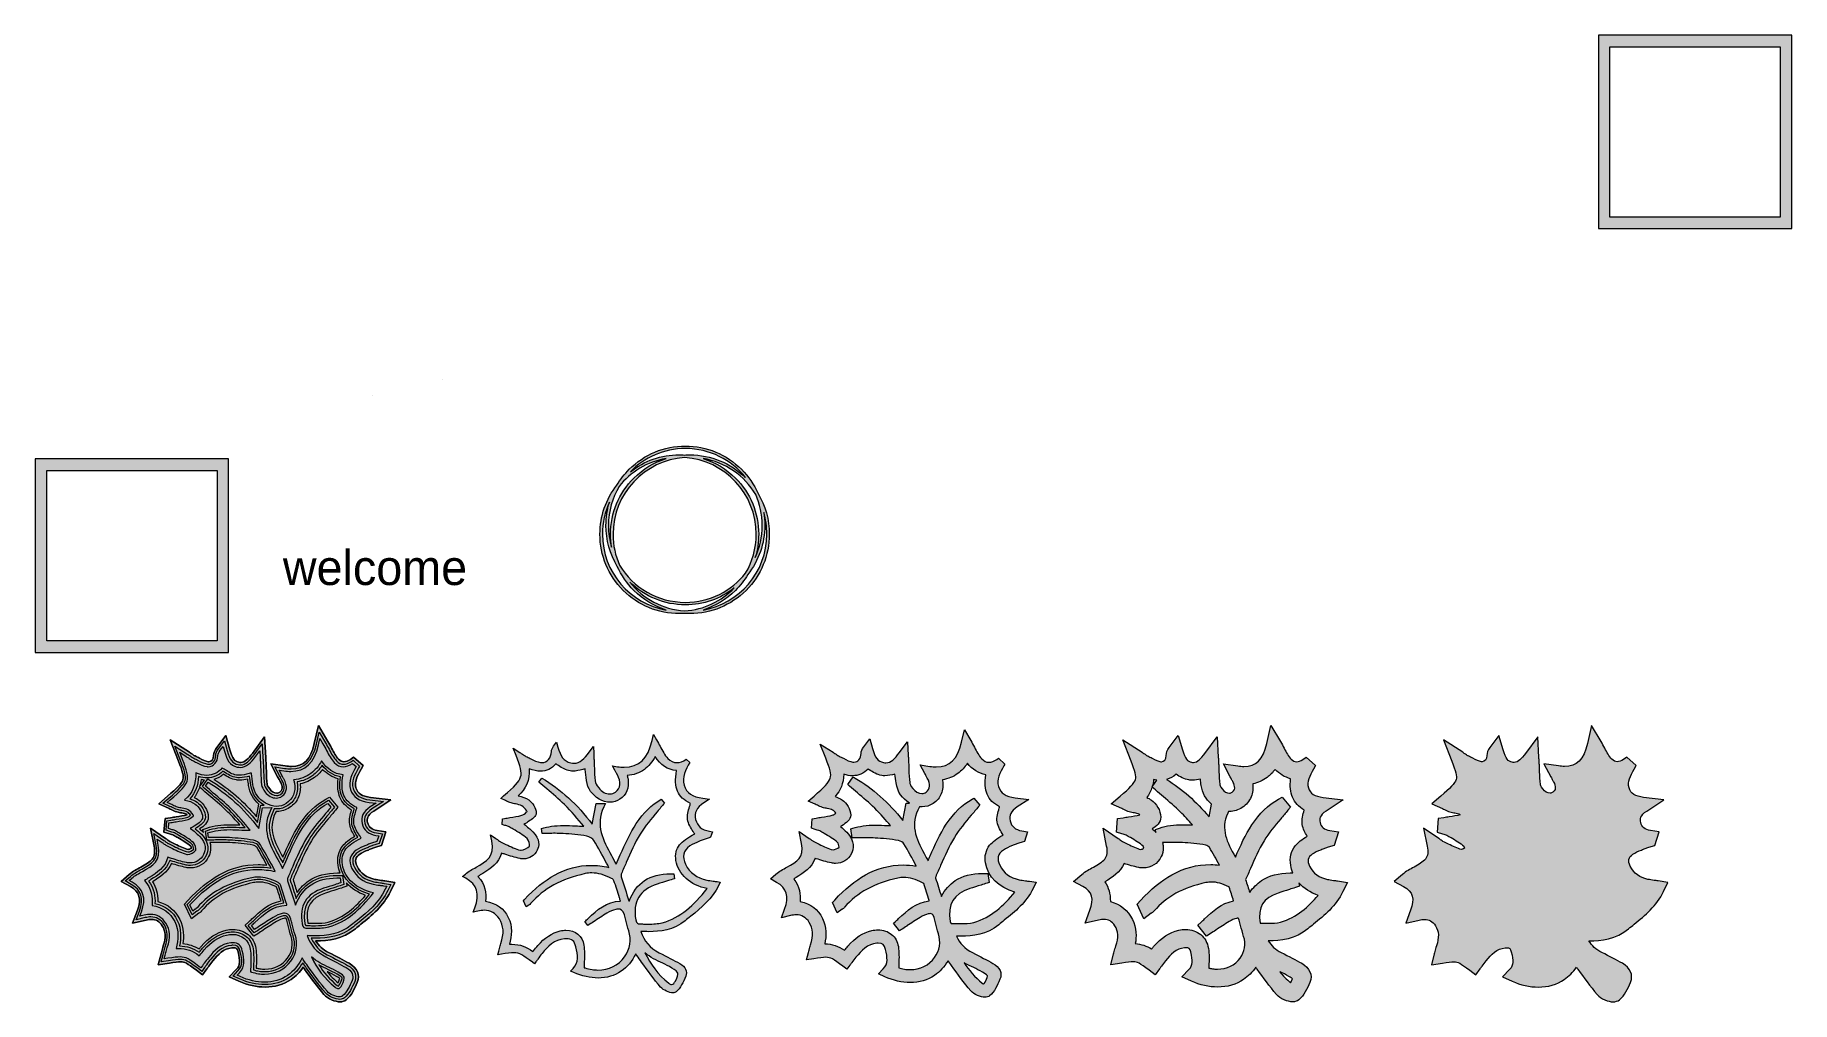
# Model space of a CAD drawing. Header units: inches. Extents: x 792 to 7891, y -1159 to 2748.
import ezdxf

# ---------------------------------------------------------------- set-up
doc = ezdxf.new("R2010")
doc.units = ezdxf.units.IN
doc.header["$MEASUREMENT"] = 0
doc.layers.add('Layer 1', color=7, linetype='Continuous')

msp = doc.modelspace()

# ---------------------------------------------------------------- texts
at = {"layer": 'Layer 1', "color": 7, "true_color": 0xffffff, "insert": (1792.7, 523.9), "char_height": 141.165, "attachment_point": 7}
msp.add_mtext('\\fMuthiara -Demo Version-|b0|i0|c0|p34;\\W1;welcome', dxfattribs=at)

# ---------------------------------------------------------------- blocks, each defined once
blk = doc.blocks.new('block 3')
at = {"layer": 'Layer 1', "lineweight": 0}
for points, knots in [([(2204.8, -669.7), (2199.4, -668.9), (2194.4, -668.2), (2189.5, -667.6), (2180.2, -666.3), (2172, -665.1), (2164.3, -663.6), (2131.1, -656.8), (2107, -638.9), (2092.6, -610.4), (2081.9, -589), (2085.2, -574.5), (2103.6, -561.7), (2113.1, -555.1), (2125.3, -550.2), (2138.3, -544.9), (2143.2, -542.9), (2148.3, -540.9), (2153.3, -538.7), (2157.6, -536.8), (2162.7, -535.3), (2168.2, -533.6), (2171.1, -532.8), (2174, -531.9), (2177.1, -530.9), (2177.1, -530.9), (2191.5, -526.1), (2191.5, -526.1), (2191.5, -526.1), (2209.4, -471.4), (2209.4, -471.4), (2209.4, -471.4), (2174.6, -465.9), (2174.6, -465.9), (2151.4, -462.3), (2139.6, -452.6), (2135, -433.6), (2131.7, -420.1), (2132.5, -405.2), (2159.8, -387.3), (2159.8, -387.3), (2228.8, -342.1), (2228.8, -342.1), (2228.8, -342.1), (2146.9, -332.4), (2146.9, -332.4), (2112.6, -328.3), (2095.5, -317.2), (2088.1, -293.9), (2080.2, -269), (2093.5, -245.3), (2108.9, -217.9), (2108.9, -217.9), (2116.7, -204), (2116.7, -204), (2116.7, -204), (2078.5, -169.5), (2078.5, -169.5), (2078.5, -169.5), (2065.5, -178.6), (2065.5, -178.6), (2056.2, -185.2), (2047.5, -188.5), (2039.8, -188.5), (2031.8, -188.5), (2024.8, -185), (2017.7, -177.6), (2007, -166.4), (1998.5, -150.2), (1989.5, -133.1), (1984.9, -124.4), (1980.2, -115.3), (1974.8, -106.2), (1974.8, -106.2), (1936.5, -41.5), (1936.5, -41.5), (1936.5, -41.5), (1919.7, -114.8), (1919.7, -114.8), (1905, -179.5), (1877.2, -207.2), (1827.1, -207.2), (1819.5, -207.2), (1811.3, -206.5), (1802.7, -205.2), (1802.7, -205.2), (1744, -196.4), (1744, -196.4), (1744, -196.4), (1771.7, -248.9), (1771.7, -248.9), (1773.3, -251.8), (1774.6, -254.3), (1775.7, -256.6), (1778, -261.1), (1779.7, -264.4), (1781.9, -268), (1787.2, -276.9), (1797.7, -298.9), (1780.2, -311.5), (1776.9, -313.9), (1772.9, -315.1), (1768.6, -315.1), (1758.5, -315.1), (1747.7, -308.8), (1739.6, -298.3), (1731, -287), (1729.6, -281.1), (1729.4, -279.6), (1727.3, -263.3), (1726.7, -245.7), (1726.2, -228.6), (1726.2, -228.6), (1726.2, -228.5), (1726.2, -228.5), (1726, -221), (1725.8, -213.2), (1725.4, -205.4), (1725.1, -199.6), (1724.8, -193.6), (1724.4, -186.1), (1724.4, -186.1), (1724.4, -185.8), (1724.4, -185.8), (1724.2, -181.5), (1723.9, -176.6), (1723.6, -170.6), (1723.6, -170.6), (1719.1, -87.1), (1719.1, -87.1), (1719.1, -87.1), (1669.5, -154.4), (1669.5, -154.4), (1653.3, -176.3), (1639.3, -190.9), (1623.4, -190.9), (1620.9, -190.9), (1618.1, -190.5), (1615.1, -189.9), (1599.3, -186.6), (1589.2, -177.9), (1578.4, -139.9), (1578.4, -139.9), (1561.9, -81.7), (1561.9, -81.7), (1561.9, -81.7), (1525.6, -130.1), (1525.6, -130.1), (1517.3, -141.1), (1513.3, -151.4), (1512.8, -162.5), (1512.1, -178.1), (1504.8, -188.3), (1494.1, -188.3), (1493.2, -188.3), (1492.3, -188.2), (1491.4, -188.1), (1481.1, -186.8), (1469, -180.5), (1456.2, -173.9), (1450.4, -170.9), (1444.4, -167.8), (1438.2, -164.9), (1435.7, -163.8), (1432.1, -161.4), (1427.5, -158.2), (1424.1, -155.9), (1420.3, -153.3), (1415.4, -150.2), (1415.4, -150.2), (1337.4, -100), (1337.4, -100), (1337.4, -100), (1371.3, -186.3), (1371.3, -186.3), (1387, -226.5), (1393.3, -246.7), (1389.1, -260.5), (1384.5, -275.6), (1365.3, -294.2), (1326.6, -327.7), (1326.6, -327.7), (1291.2, -358.4), (1291.2, -358.4), (1291.2, -358.4), (1333.9, -377.7), (1333.9, -377.7), (1336.6, -378.9), (1339.3, -380.3), (1341.9, -381.5), (1348.7, -384.9), (1355.7, -388.3), (1364, -390.8), (1371.1, -392.9), (1377.8, -394.1), (1384.3, -395.3), (1391.6, -396.6), (1399.3, -398), (1403.2, -400.3), (1404, -400.8), (1405, -401.5), (1406, -402.4), (1392.1, -406.4), (1377.1, -408.6), (1361.2, -410.9), (1354.1, -411.9), (1346.7, -413), (1339.4, -414.3), (1339.4, -414.3), (1316.6, -418.1), (1316.6, -418.1), (1316.6, -418.1), (1311.8, -472.3), (1311.8, -472.3), (1311.8, -472.3), (1334.4, -479.7), (1334.4, -479.7), (1337.6, -480.8), (1340.7, -481.6), (1343.4, -482.3), (1345.9, -483), (1349.9, -484), (1351, -484.6), (1356.9, -488.2), (1362.9, -491.7), (1368.7, -495), (1387, -505.7), (1405.9, -516.7), (1420.6, -529.7), (1421.4, -531.1), (1422.5, -534.4), (1423.3, -537.3), (1419.1, -540.1), (1413.6, -542.3), (1410.9, -542.6), (1393.8, -538.6), (1376.3, -529.9), (1357.8, -520.7), (1350.7, -517.2), (1343.3, -513.5), (1335.8, -510), (1334.3, -509.3), (1331.4, -507.3), (1328.1, -504.8), (1325.4, -502.9), (1322.4, -500.7), (1318.7, -498.1), (1318.7, -498.1), (1257.7, -456.8), (1257.7, -456.8), (1257.7, -456.8), (1272.4, -528.9), (1272.4, -528.9), (1277.2, -552.4), (1274.8, -568.6), (1264.7, -581.4), (1254.9, -593.8), (1238.2, -603), (1218.8, -613.7), (1202.9, -622.4), (1186.5, -631.4), (1172, -643.6), (1172, -643.6), (1138.9, -671.5), (1138.9, -671.5), (1138.9, -671.5), (1176.6, -692.7), (1176.6, -692.7), (1214.1, -713.8), (1222.3, -741.5), (1204.8, -788.3), (1204.8, -788.3), (1185.1, -841.1), (1185.1, -841.1), (1185.1, -841.1), (1239.9, -828), (1239.9, -828), (1247.6, -826.2), (1254.7, -825.2), (1261.2, -825.2), (1280.1, -825.2), (1293.7, -833.2), (1305.5, -851.2), (1319.7, -872.8), (1321, -898.7), (1309.4, -932.7), (1306.8, -940.2), (1305.1, -947.3), (1303.2, -954.9), (1302.4, -958.1), (1301.5, -961.4), (1300.6, -964.8), (1300.6, -964.8), (1288.8, -1009), (1288.8, -1009), (1288.8, -1009), (1334.1, -1002.2), (1334.1, -1002.2), (1355.2, -999), (1369.8, -996.9), (1380.6, -996.9), (1396.9, -996.9), (1404, -1000.8), (1443.9, -1031), (1443.9, -1031), (1468, -1049.3), (1468, -1049.3), (1468, -1049.3), (1486, -1025.1), (1486, -1025.1), (1488.7, -1021.4), (1491.4, -1017.8), (1494, -1014.3), (1499.2, -1007), (1504.7, -999.5), (1510.2, -992.8), (1530.8, -967.7), (1553.8, -942.9), (1586.9, -940.3), (1588.9, -940.1), (1590.8, -940), (1592.6, -940), (1605, -940), (1608.5, -941.7), (1612.1, -957), (1620.3, -992.1), (1621.3, -1010.5), (1605.6, -1026.7), (1605.6, -1026.7), (1576, -1057.5), (1576, -1057.5), (1576, -1057.5), (1615, -1074.9), (1615, -1074.9), (1650.1, -1090.6), (1686.8, -1098.8), (1721.3, -1098.8), (1760.6, -1098.8), (1795.8, -1088.5), (1825.8, -1068.2), (1844.7, -1055.3), (1861.2, -1038.6), (1874.9, -1018.4), (1876.8, -1021), (1880.6, -1026.4), (1880.6, -1026.4), (1905.2, -1060.6), (1930.7, -1096), (1958.8, -1128.9), (1973.7, -1146.4), (2005, -1158.6), (2023.8, -1158.5), (2033.8, -1158.5), (2042.3, -1155.7), (2049.1, -1150), (2070.5, -1132), (2082.4, -1106.5), (2093.7, -1079.7), (2105.9, -1050.6), (2093, -1020.4), (2060.7, -1002.7), (2036.8, -989.6), (2010.4, -975.7), (1977.7, -959), (1954.6, -947.1), (1937.3, -931.5), (1925.3, -911.6), (1925.3, -911.6), (1926, -911.6), (1926, -911.6), (1976.1, -911.6), (2034.2, -905.8), (2086, -862.8), (2093.2, -856.8), (2100.8, -850.7), (2108, -844.9), (2108, -844.9), (2108.1, -844.8), (2108.1, -844.8), (2152.7, -808.8), (2198.8, -771.7), (2227.4, -712.4), (2227.4, -712.4), (2245.1, -675.8), (2245.1, -675.8), (2245.1, -675.8), (2204.8, -669.7), (2204.8, -669.7)], [0, 0, 0, 0, 1, 1, 1, 2, 2, 2, 3, 3, 3, 4, 4, 4, 5, 5, 5, 6, 6, 6, 7, 7, 7, 8, 8, 8, 9, 9, 9, 10, 10, 10, 11, 11, 11, 12, 12, 12, 13, 13, 13, 14, 14, 14, 15, 15, 15, 16, 16, 16, 17, 17, 17, 18, 18, 18, 19, 19, 19, 20, 20, 20, 21, 21, 21, 22, 22, 22, 23, 23, 23, 24, 24, 24, 25, 25, 25, 26, 26, 26, 27, 27, 27, 28, 28, 28, 29, 29, 29, 30, 30, 30, 31, 31, 31, 32, 32, 32, 33, 33, 33, 34, 34, 34, 35, 35, 35, 36, 36, 36, 37, 37, 37, 38, 38, 38, 39, 39, 39, 40, 40, 40, 41, 41, 41, 42, 42, 42, 43, 43, 43, 44, 44, 44, 45, 45, 45, 46, 46, 46, 47, 47, 47, 48, 48, 48, 49, 49, 49, 50, 50, 50, 51, 51, 51, 52, 52, 52, 53, 53, 53, 54, 54, 54, 55, 55, 55, 56, 56, 56, 57, 57, 57, 58, 58, 58, 59, 59, 59, 60, 60, 60, 61, 61, 61, 62, 62, 62, 63, 63, 63, 64, 64, 64, 65, 65, 65, 66, 66, 66, 67, 67, 67, 68, 68, 68, 69, 69, 69, 70, 70, 70, 71, 71, 71, 72, 72, 72, 73, 73, 73, 74, 74, 74, 75, 75, 75, 76, 76, 76, 77, 77, 77, 78, 78, 78, 79, 79, 79, 80, 80, 80, 81, 81, 81, 82, 82, 82, 83, 83, 83, 84, 84, 84, 85, 85, 85, 86, 86, 86, 87, 87, 87, 88, 88, 88, 89, 89, 89, 90, 90, 90, 91, 91, 91, 92, 92, 92, 93, 93, 93, 94, 94, 94, 95, 95, 95, 96, 96, 96, 97, 97, 97, 98, 98, 98, 99, 99, 99, 100, 100, 100, 101, 101, 101, 102, 102, 102, 103, 103, 103, 104, 104, 104, 105, 105, 105, 106, 106, 106, 107, 107, 107, 108, 108, 108, 109, 109, 109, 110, 110, 110, 111, 111, 111, 112, 112, 112, 113, 113, 113, 114, 114, 114, 115, 115, 115, 116, 116, 116, 117, 117, 117, 118, 118, 118, 119, 119, 119, 120, 120, 120, 121, 121, 121, 122, 122, 122, 123, 123, 123, 124, 124, 124, 125, 125, 125, 126, 126, 126, 127, 127, 127, 128, 128, 128, 129, 129, 129, 129]), ([(1456.5, -289.1), (1459.3, -279.9), (1461.2, -270.3), (1462.3, -260.2), (1466.8, -261.2), (1471.3, -262), (1475.7, -262.5), (1475.7, -262.5), (1456.5, -289.1), (1456.5, -289.1)], [0, 0, 0, 0, 1, 1, 1, 2, 2, 2, 3, 3, 3, 3]), ([(1686.2, -410.7), (1633.8, -348.2), (1577.3, -298.6), (1514.2, -259.9), (1528.3, -256.1), (1541.2, -249.1), (1552.9, -238.9), (1568.5, -248.9), (1584.8, -258.9), (1604.9, -262), (1609.3, -262.7), (1614, -263.1), (1618.8, -263.1), (1630.2, -263.1), (1641.2, -261.1), (1651.1, -258.8), (1651.9, -266.7), (1653, -275.4), (1654.4, -284.1), (1659.4, -315.1), (1673.3, -340.3), (1695.6, -359.3), (1695.6, -359.3), (1686.2, -410.7), (1686.2, -410.7)], [0, 0, 0, 0, 1, 1, 1, 2, 2, 2, 3, 3, 3, 4, 4, 4, 5, 5, 5, 6, 6, 6, 7, 7, 7, 8, 8, 8, 8]), ([(1853.7, -619.7), (1870.2, -581.7), (1887.2, -542.4), (1908.5, -507.7), (1927.7, -476.2), (1952.1, -447.4), (1975.8, -419.5), (1986.1, -407.3), (1995.8, -395.8), (2005.1, -384.2), (2005.1, -384.2), (2015.3, -371.4), (2015.3, -371.4), (2015.3, -371.4), (1981.4, -331.4), (1981.4, -331.4), (1981.4, -331.4), (1967.1, -339.3), (1967.1, -339.3), (1924.9, -362.6), (1889.5, -396.7), (1858.9, -443.6), (1832.7, -483.7), (1812.5, -529.2), (1792.9, -573.2), (1792.8, -573.4), (1792.7, -573.6), (1792.6, -573.8), (1758.6, -511.4), (1731.7, -462.1), (1762, -395.8), (1762, -395.8), (1765.3, -388.8), (1765.3, -388.8), (1766.7, -388.9), (1768.1, -388.9), (1769.5, -388.9), (1787.3, -388.9), (1804.2, -383.7), (1820, -373.4), (1837, -362.2), (1849.3, -347.5), (1856.5, -329.8), (1862.8, -314.2), (1864.9, -296.6), (1862.8, -277.6), (1884.1, -273.1), (1903.5, -264.5), (1920.5, -251.9), (1932.8, -242.8), (1943.7, -231.9), (1953.4, -218.9), (1971.1, -238), (1992, -250.7), (2016, -257), (2012.6, -287.3), (2015.1, -311.3), (2023.7, -331.9), (2032.7, -353.4), (2048.1, -370.3), (2070.8, -383.5), (2065.2, -401.8), (2059.9, -420.8), (2063.1, -441.5), (2065.9, -459.8), (2074.2, -474.9), (2083.2, -489.2), (2061.3, -501.8), (2045.8, -514.3), (2034.9, -528.2), (2017.1, -550.6), (2011.2, -575.7), (2016.2, -607.3), (2017.9, -617.9), (2020.9, -628.1), (2024.9, -637.8), (2021.3, -637.7), (2017.6, -637.7), (2014, -637.7), (1968.2, -637.7), (1929.4, -648), (1898.5, -668.4), (1879.9, -680.7), (1863.9, -696.8), (1850.6, -716.5), (1845.2, -700), (1839.5, -682.1), (1834, -664.4), (1840.8, -649.6), (1847.4, -634.4), (1853.7, -619.7)], [0, 0, 0, 0, 1, 1, 1, 2, 2, 2, 3, 3, 3, 4, 4, 4, 5, 5, 5, 6, 6, 6, 7, 7, 7, 8, 8, 8, 9, 9, 9, 10, 10, 10, 11, 11, 11, 12, 12, 12, 13, 13, 13, 14, 14, 14, 15, 15, 15, 16, 16, 16, 17, 17, 17, 18, 18, 18, 19, 19, 19, 20, 20, 20, 21, 21, 21, 22, 22, 22, 23, 23, 23, 24, 24, 24, 25, 25, 25, 26, 26, 26, 27, 27, 27, 28, 28, 28, 29, 29, 29, 30, 30, 30, 30]), ([(1469.3, -302.4), (1480, -311.6), (1490.9, -320.9), (1501.5, -329.8), (1525, -349.7), (1549.2, -370.2), (1571.1, -391.7), (1586.5, -406.7), (1602.3, -423.8), (1619.3, -443.6), (1607, -443.1), (1594.6, -442.7), (1582.1, -442.7), (1543.7, -442.7), (1514.1, -446.9), (1486, -456.2), (1486, -456.2), (1469.8, -461.5), (1469.8, -461.5), (1469.8, -461.5), (1471.8, -474), (1471.8, -474), (1466.7, -468.8), (1461.5, -464), (1456.5, -459.7), (1473.3, -448.4), (1491.4, -434.2), (1491.3, -411.7), (1491.1, -384.8), (1472, -356.9), (1453.3, -343.3), (1447.1, -338.8), (1440.6, -335.5), (1434.6, -333), (1444.1, -320.2), (1451.2, -306.1), (1456, -290.8), (1456, -290.8), (1469.3, -302.4), (1469.3, -302.4)], [0, 0, 0, 0, 1, 1, 1, 2, 2, 2, 3, 3, 3, 4, 4, 4, 5, 5, 5, 6, 6, 6, 7, 7, 7, 8, 8, 8, 9, 9, 9, 10, 10, 10, 11, 11, 11, 12, 12, 12, 13, 13, 13, 13]), ([(1683.6, -942.3), (1680, -919.6), (1669.2, -900.4), (1652.5, -886.6), (1635.9, -873), (1614.8, -865.8), (1591.3, -865.8), (1582.1, -865.8), (1572.8, -866.9), (1563.5, -869.1), (1525.8, -878.1), (1492.7, -899.6), (1462.3, -934.9), (1459.4, -938.3), (1456.6, -941.6), (1454, -944.9), (1433.7, -932.3), (1412, -925.1), (1388.2, -923), (1392.6, -896.4), (1394.1, -860.8), (1376.4, -825.1), (1357.9, -787.8), (1328.8, -764.2), (1287.4, -753.1), (1287.7, -721.7), (1280.4, -695.4), (1265.5, -673.2), (1265.5, -673.2), (1265.6, -673.2), (1265.6, -673.2), (1294.4, -655.3), (1326.7, -635.3), (1343, -599.3), (1361.9, -605.4), (1381.5, -611.5), (1402, -615.6), (1408.1, -616.8), (1414.2, -617.4), (1420.2, -617.4), (1451.9, -617.4), (1478.4, -600.7), (1492.9, -571.7), (1497.4, -562.7), (1502.4, -548.2), (1500.9, -530.8), (1500.4, -525.3), (1499.4, -520), (1497.7, -514.6), (1505.9, -514.6), (1514, -514.5), (1521.9, -514.4), (1530.4, -514.3), (1539.1, -514.2), (1547.6, -514.2), (1559.7, -514.2), (1569.6, -514.4), (1578.7, -514.9), (1607.3, -516.6), (1640.8, -519), (1672.6, -525), (1678.7, -526.1), (1685.9, -531.6), (1687.4, -534), (1701.6, -557.1), (1715.1, -581.5), (1728.1, -605.6), (1716.2, -604.3), (1704.4, -603.7), (1692.9, -603.7), (1637.3, -603.7), (1585.8, -617.3), (1535.4, -645.4), (1493.1, -668.9), (1451.9, -702.7), (1409.4, -748.6), (1409.4, -748.6), (1395.8, -763.3), (1395.8, -763.3), (1395.8, -763.3), (1423.1, -822.6), (1423.1, -822.6), (1423.1, -822.6), (1452.6, -800.7), (1452.6, -800.7), (1452.8, -800.6), (1453.3, -800.3), (1453.3, -800.3), (1455.8, -798.6), (1460, -795.9), (1463.9, -791.3), (1513.2, -733.4), (1580, -697), (1673.9, -676.6), (1681.1, -675), (1688.5, -674.3), (1695.9, -674.3), (1717.2, -674.3), (1740.4, -680.8), (1766.8, -694.2), (1766.9, -694.3), (1767.1, -694.4), (1767.3, -694.6), (1773.6, -712.8), (1779.5, -731.3), (1785.5, -750.5), (1735, -760.1), (1701, -792.2), (1668, -823.3), (1663.6, -827.5), (1659, -831.8), (1654.5, -835.9), (1654.5, -835.9), (1641, -848.3), (1641, -848.3), (1641, -848.3), (1675.8, -893.2), (1675.8, -893.2), (1675.8, -893.2), (1691.2, -883.1), (1691.2, -883.1), (1698.6, -878.3), (1706, -873.4), (1713.2, -868.7), (1713.2, -868.7), (1713.5, -868.4), (1713.5, -868.4), (1730.9, -856.9), (1749, -845), (1766.9, -834.2), (1777.9, -827.6), (1788, -823.2), (1796.9, -821.1), (1799, -820.7), (1800.9, -820.4), (1802.4, -820.4), (1803.7, -820.4), (1804.3, -820.4), (1804.5, -820.6), (1804.7, -820.7), (1806.7, -822.2), (1808.4, -829), (1810.3, -835.9), (1812.1, -843), (1813.8, -849.9), (1817.4, -864.5), (1821.1, -879.5), (1826, -894.6), (1835.7, -924.2), (1830.6, -956), (1812, -981.8), (1791.4, -1010.2), (1758.1, -1026.5), (1720.5, -1026.5), (1713.7, -1026.5), (1706.8, -1026), (1699.8, -1024.9), (1695.1, -1024.2), (1690.2, -1023.1), (1685.3, -1021.9), (1685.4, -1019), (1685.5, -1016.1), (1685.6, -1013.3), (1686.5, -989), (1687.3, -966), (1683.6, -942.3)], [0, 0, 0, 0, 1, 1, 1, 2, 2, 2, 3, 3, 3, 4, 4, 4, 5, 5, 5, 6, 6, 6, 7, 7, 7, 8, 8, 8, 9, 9, 9, 10, 10, 10, 11, 11, 11, 12, 12, 12, 13, 13, 13, 14, 14, 14, 15, 15, 15, 16, 16, 16, 17, 17, 17, 18, 18, 18, 19, 19, 19, 20, 20, 20, 21, 21, 21, 22, 22, 22, 23, 23, 23, 24, 24, 24, 25, 25, 25, 26, 26, 26, 27, 27, 27, 28, 28, 28, 29, 29, 29, 30, 30, 30, 31, 31, 31, 32, 32, 32, 33, 33, 33, 34, 34, 34, 35, 35, 35, 36, 36, 36, 37, 37, 37, 38, 38, 38, 39, 39, 39, 40, 40, 40, 41, 41, 41, 42, 42, 42, 43, 43, 43, 44, 44, 44, 45, 45, 45, 46, 46, 46, 47, 47, 47, 48, 48, 48, 49, 49, 49, 50, 50, 50, 51, 51, 51, 52, 52, 52, 53, 53, 53, 54, 54, 54, 55, 55, 55, 55]), ([(1965.7, -718.8), (1980.5, -714.2), (1995.3, -709.4), (2011, -704.4), (2011, -704.4), (2011.3, -704.3), (2011.3, -704.3), (2019.1, -701.8), (2027.1, -699.2), (2035.6, -696.5), (2035.6, -696.5), (2051.6, -691.4), (2051.6, -691.4), (2051.6, -691.4), (2049.7, -677.3), (2049.7, -677.3), (2069, -699.5), (2095.5, -717.3), (2127, -728.5), (2088.9, -772.9), (2041.2, -818.1), (1975.6, -836), (1959.9, -840.2), (1941.7, -840.8), (1925.9, -840.8), (1920.5, -840.8), (1914.9, -840.7), (1909.5, -840.7), (1909.5, -840.7), (1909.4, -840.7), (1909.4, -840.7), (1904.2, -840.6), (1898.7, -840.5), (1893.4, -840.5), (1893.3, -840.3), (1893.3, -840.1), (1893.2, -839.9), (1881.7, -777), (1905.5, -737.4), (1965.7, -718.8)], [0, 0, 0, 0, 1, 1, 1, 2, 2, 2, 3, 3, 3, 4, 4, 4, 5, 5, 5, 6, 6, 6, 7, 7, 7, 8, 8, 8, 9, 9, 9, 10, 10, 10, 11, 11, 11, 12, 12, 12, 13, 13, 13, 13]), ([(1971.8, -1036.7), (1972.5, -1037), (1973.3, -1037.3), (1974, -1037.7), (1984.7, -1042.5), (1996.2, -1048.5), (2009.3, -1055.9), (2017.2, -1060.3), (2021.2, -1063.2), (2023.2, -1064.9), (2022.4, -1067.5), (2020.5, -1072.5), (2016, -1081.4), (1999.7, -1067.6), (1984.9, -1052.6), (1971.8, -1036.7)], [0, 0, 0, 0, 1, 1, 1, 2, 2, 2, 3, 3, 3, 4, 4, 4, 5, 5, 5, 5])]:
    blk.add_open_spline(points, degree=3, knots=knots, dxfattribs=at)
blk = doc.blocks.new('block 4')
at = {"layer": 'Layer 1', "lineweight": 0}
for points, knots in [([(2202.1, -679.6), (2196.7, -678.8), (2191.7, -678.1), (2186.9, -677.5), (2177.3, -676.1), (2169.1, -675), (2161, -673.4), (2124.6, -666), (2098.2, -646.3), (2082.4, -614.9), (2069.5, -589.1), (2074.1, -569), (2096.6, -553.5), (2107, -546.3), (2119.7, -541.1), (2133.2, -535.7), (2138.1, -533.7), (2143.1, -531.7), (2148.1, -529.5), (2152.8, -527.4), (2158.2, -525.8), (2163.9, -524.1), (2166.8, -523.2), (2169.7, -522.3), (2172.7, -521.4), (2172.7, -521.4), (2182.3, -518.2), (2182.3, -518.2), (2182.3, -518.2), (2195, -479.5), (2195, -479.5), (2195, -479.5), (2171.8, -475.8), (2171.8, -475.8), (2144.7, -471.5), (2129.5, -458.9), (2124, -436), (2118.5, -413.3), (2127.4, -395.7), (2153, -378.9), (2153, -378.9), (2199, -348.8), (2199, -348.8), (2199, -348.8), (2144.4, -342.3), (2144.4, -342.3), (2106.1, -337.8), (2086, -324.2), (2077.3, -296.9), (2068, -267.9), (2083, -241.2), (2098.9, -213), (2098.9, -213), (2102.8, -206), (2102.8, -206), (2102.8, -206), (2076.5, -182.2), (2076.5, -182.2), (2076.5, -182.2), (2069.9, -186.8), (2069.9, -186.8), (2058.9, -194.6), (2048.3, -198.5), (2038.5, -198.5), (2027.7, -198.5), (2018.2, -193.9), (2009.2, -184.5), (1997.5, -172.3), (1988.7, -155.5), (1979.4, -137.8), (1974.9, -129.2), (1970.2, -120.2), (1964.9, -111.3), (1964.9, -111.3), (1939.3, -68.1), (1939.3, -68.1), (1939.3, -68.1), (1928.2, -117), (1928.2, -117), (1912.4, -186.3), (1880.8, -217.2), (1825.8, -217.2), (1817.7, -217.2), (1809, -216.5), (1799.9, -215.1), (1799.9, -215.1), (1760.8, -209.2), (1760.8, -209.2), (1760.8, -209.2), (1779.3, -244.2), (1779.3, -244.2), (1780.9, -247.2), (1782.2, -249.8), (1783.3, -252), (1785.5, -256.4), (1787.2, -259.5), (1789.2, -262.9), (1803.2, -286.3), (1801.5, -307.5), (1784.8, -319.6), (1779.8, -323.2), (1773.7, -325.1), (1767.3, -325.1), (1754.2, -325.1), (1740.4, -317.4), (1730.4, -304.4), (1721.3, -292.5), (1718.8, -285.1), (1718.2, -280.9), (1716, -264.1), (1715.5, -246.2), (1715, -228.9), (1714.7, -221.4), (1714.5, -213.6), (1714.1, -205.9), (1713.9, -200.1), (1713.6, -194.5), (1713.1, -186.6), (1712.9, -182.3), (1712.6, -177.2), (1712.3, -171.1), (1712.3, -171.1), (1709.3, -115.5), (1709.3, -115.5), (1709.3, -115.5), (1676.2, -160.3), (1676.2, -160.3), (1658.3, -184.7), (1642.2, -200.9), (1622.1, -200.9), (1618.9, -200.9), (1615.4, -200.5), (1611.8, -199.7), (1589.5, -195), (1578.3, -180.6), (1567.5, -142.7), (1567.5, -142.7), (1556.5, -103.8), (1556.5, -103.8), (1556.5, -103.8), (1532.3, -136.1), (1532.3, -136.1), (1525.3, -145.5), (1521.9, -154), (1521.5, -162.9), (1520.6, -184.1), (1509, -198.3), (1492.8, -198.3), (1491.5, -198.3), (1490.2, -198.2), (1488.8, -198), (1476.8, -196.5), (1464, -189.8), (1450.3, -182.8), (1444.6, -179.8), (1438.7, -176.8), (1432.7, -174), (1429.5, -172.6), (1425.8, -170), (1420.6, -166.5), (1417.3, -164.2), (1413.5, -161.6), (1408.7, -158.6), (1408.7, -158.6), (1356.7, -125.1), (1356.7, -125.1), (1356.7, -125.1), (1379.3, -182.7), (1379.3, -182.7), (1396.2, -225.9), (1402.5, -246.6), (1397.4, -263.4), (1392.1, -280.9), (1372.9, -299.7), (1331.8, -335.3), (1331.8, -335.3), (1308.2, -355.7), (1308.2, -355.7), (1308.2, -355.7), (1336.7, -368.6), (1336.7, -368.6), (1339.5, -369.9), (1342.3, -371.2), (1345, -372.6), (1351.4, -375.7), (1358.1, -379), (1365.5, -381.2), (1372.1, -383.1), (1378.5, -384.3), (1384.8, -385.5), (1393.4, -387), (1401.5, -388.5), (1406.9, -391.6), (1411.1, -394.1), (1415.4, -398.9), (1419.8, -404.4), (1415.8, -407.8), (1411.8, -410.7), (1408.7, -411.7), (1393.8, -416.1), (1378.1, -418.4), (1361.4, -420.8), (1354.3, -421.8), (1347, -422.9), (1339.8, -424.1), (1339.8, -424.1), (1324.6, -426.7), (1324.6, -426.7), (1324.6, -426.7), (1321.2, -465.3), (1321.2, -465.3), (1321.2, -465.3), (1336.2, -470.2), (1336.2, -470.2), (1339.2, -471.2), (1342, -471.9), (1344.7, -472.6), (1348.7, -473.7), (1352.8, -474.8), (1354.9, -476.1), (1360.7, -479.6), (1366.7, -483.1), (1372.4, -486.4), (1391.4, -497.4), (1410.9, -508.8), (1426.5, -522.7), (1429.2, -525.1), (1432.6, -536.3), (1432.8, -541.4), (1427.4, -547), (1415.7, -552.6), (1409.2, -552.6), (1408.7, -552.6), (1408.5, -552.6), (1408.5, -552.6), (1389.8, -548.5), (1371.5, -539.3), (1352.1, -529.7), (1345, -526.2), (1337.7, -522.5), (1330.3, -519.1), (1327.9, -518), (1325, -515.9), (1320.9, -512.9), (1318.3, -511), (1315.3, -508.8), (1311.8, -506.4), (1311.8, -506.4), (1271.1, -478.8), (1271.1, -478.8), (1271.1, -478.8), (1280.9, -526.9), (1280.9, -526.9), (1292.5, -583.8), (1263.1, -600), (1222.3, -622.5), (1206.9, -630.9), (1190.9, -639.7), (1177.2, -651.3), (1177.2, -651.3), (1155.1, -669.9), (1155.1, -669.9), (1155.1, -669.9), (1180.3, -684), (1180.3, -684), (1221.9, -707.4), (1232, -740.7), (1212.9, -791.8), (1212.9, -791.8), (1199.7, -827), (1199.7, -827), (1199.7, -827), (1236.3, -818.3), (1236.3, -818.3), (1244.7, -816.3), (1252.7, -815.2), (1259.9, -815.2), (1282.2, -815.2), (1298.9, -824.9), (1312.6, -845.7), (1328.6, -870.1), (1330.2, -898.8), (1317.6, -935.9), (1315.1, -943), (1313.4, -949.9), (1311.6, -957.3), (1310.8, -960.6), (1309.9, -963.9), (1309, -967.4), (1309, -967.4), (1301.1, -996.8), (1301.1, -996.8), (1301.1, -996.8), (1331.3, -992.3), (1331.3, -992.3), (1352.9, -989.1), (1367.8, -986.9), (1379.3, -986.9), (1399.3, -986.9), (1408.8, -992.9), (1448.6, -1023), (1448.6, -1023), (1464.7, -1035.2), (1464.7, -1035.2), (1464.7, -1035.2), (1476.7, -1019.1), (1476.7, -1019.1), (1479.4, -1015.5), (1482, -1011.9), (1484.6, -1008.4), (1489.9, -1001), (1495.5, -993.4), (1501.2, -986.5), (1523.2, -959.7), (1547.8, -933.2), (1584.8, -930.3), (1587.1, -930.1), (1589.3, -930), (1591.3, -930), (1609.3, -930), (1616.1, -935.8), (1620.5, -954.7), (1628.2, -987.5), (1632, -1012.4), (1611.5, -1033.7), (1611.5, -1033.7), (1591.8, -1054.2), (1591.8, -1054.2), (1591.8, -1054.2), (1617.8, -1065.8), (1617.8, -1065.8), (1651.6, -1080.9), (1686.9, -1088.8), (1720, -1088.8), (1757.3, -1088.8), (1790.6, -1079.1), (1818.9, -1059.9), (1840.5, -1045.2), (1858.6, -1025.3), (1873, -1000.5), (1877.9, -1007.2), (1882.7, -1013.8), (1887.4, -1020.4), (1887.4, -1020.4), (1887.4, -1020.5), (1887.4, -1020.5), (1911.9, -1054.6), (1937.2, -1089.8), (1965.1, -1122.4), (1977.9, -1137.4), (2005.9, -1148.6), (2022.5, -1148.5), (2030.1, -1148.5), (2036.4, -1146.4), (2041.4, -1142.3), (2061, -1125.8), (2072.4, -1101.4), (2083.2, -1075.8), (2093.5, -1051.4), (2082.5, -1026.7), (2054.6, -1011.5), (2030.8, -998.4), (2004.5, -984.5), (1971.9, -967.9), (1941.4, -952.3), (1920.3, -930.4), (1907.6, -901.3), (1913.8, -901.5), (1919.3, -901.6), (1924.7, -901.6), (1973, -901.6), (2029, -896), (2078.4, -855.1), (2085.7, -849), (2093.2, -842.9), (2100.6, -837), (2144.3, -801.7), (2189.5, -765.3), (2217.1, -708.1), (2217.1, -708.1), (2228.9, -683.7), (2228.9, -683.7), (2228.9, -683.7), (2202.1, -679.6), (2202.1, -679.6)], [0, 0, 0, 0, 1, 1, 1, 2, 2, 2, 3, 3, 3, 4, 4, 4, 5, 5, 5, 6, 6, 6, 7, 7, 7, 8, 8, 8, 9, 9, 9, 10, 10, 10, 11, 11, 11, 12, 12, 12, 13, 13, 13, 14, 14, 14, 15, 15, 15, 16, 16, 16, 17, 17, 17, 18, 18, 18, 19, 19, 19, 20, 20, 20, 21, 21, 21, 22, 22, 22, 23, 23, 23, 24, 24, 24, 25, 25, 25, 26, 26, 26, 27, 27, 27, 28, 28, 28, 29, 29, 29, 30, 30, 30, 31, 31, 31, 32, 32, 32, 33, 33, 33, 34, 34, 34, 35, 35, 35, 36, 36, 36, 37, 37, 37, 38, 38, 38, 39, 39, 39, 40, 40, 40, 41, 41, 41, 42, 42, 42, 43, 43, 43, 44, 44, 44, 45, 45, 45, 46, 46, 46, 47, 47, 47, 48, 48, 48, 49, 49, 49, 50, 50, 50, 51, 51, 51, 52, 52, 52, 53, 53, 53, 54, 54, 54, 55, 55, 55, 56, 56, 56, 57, 57, 57, 58, 58, 58, 59, 59, 59, 60, 60, 60, 61, 61, 61, 62, 62, 62, 63, 63, 63, 64, 64, 64, 65, 65, 65, 66, 66, 66, 67, 67, 67, 68, 68, 68, 69, 69, 69, 70, 70, 70, 71, 71, 71, 72, 72, 72, 73, 73, 73, 74, 74, 74, 75, 75, 75, 76, 76, 76, 77, 77, 77, 78, 78, 78, 79, 79, 79, 80, 80, 80, 81, 81, 81, 82, 82, 82, 83, 83, 83, 84, 84, 84, 85, 85, 85, 86, 86, 86, 87, 87, 87, 88, 88, 88, 89, 89, 89, 90, 90, 90, 91, 91, 91, 92, 92, 92, 93, 93, 93, 94, 94, 94, 95, 95, 95, 96, 96, 96, 97, 97, 97, 98, 98, 98, 99, 99, 99, 100, 100, 100, 101, 101, 101, 102, 102, 102, 103, 103, 103, 104, 104, 104, 105, 105, 105, 106, 106, 106, 107, 107, 107, 108, 108, 108, 109, 109, 109, 110, 110, 110, 111, 111, 111, 112, 112, 112, 113, 113, 113, 114, 114, 114, 115, 115, 115, 116, 116, 116, 117, 117, 117, 118, 118, 118, 119, 119, 119, 120, 120, 120, 121, 121, 121, 122, 122, 122, 123, 123, 123, 124, 124, 124, 125, 125, 125, 126, 126, 126, 127, 127, 127, 128, 128, 128, 128]), ([(1891, -850.5), (1889.8, -850.5), (1888.6, -850.5), (1887.4, -850.5), (1887.4, -850.5), (1887.3, -850.5), (1887.3, -850.5), (1885.7, -850.5), (1885.3, -850.4), (1885.2, -850.3), (1885.2, -850.3), (1883.4, -848.9), (1882.1, -841.7), (1869.7, -773.9), (1896.4, -729.4), (1961.5, -709.2), (1976.2, -704.7), (1991.1, -699.9), (2006.8, -694.8), (2006.8, -694.8), (2007, -694.8), (2007, -694.8), (2014.7, -692.3), (2022.8, -689.7), (2031.3, -687), (2031.3, -687), (2039.3, -684.4), (2039.3, -684.4), (2039.3, -684.4), (2034.4, -648.3), (2034.4, -648.3), (2034.4, -648.3), (2026.1, -647.9), (2026.1, -647.9), (2021.6, -647.8), (2017.1, -647.7), (2012.7, -647.7), (1968.9, -647.7), (1931.9, -657.4), (1902.7, -676.7), (1879.7, -691.9), (1860.9, -713.3), (1846.7, -740.6), (1838.6, -716), (1830.5, -691), (1822.8, -666.4), (1822.5, -665.3), (1822.7, -662.4), (1823.3, -661), (1830.1, -646), (1836.8, -630.6), (1843.3, -615.7), (1859.9, -577.4), (1877.1, -537.7), (1898.6, -502.4), (1918.3, -470.4), (1942.9, -441.3), (1966.8, -413.1), (1977.1, -400.9), (1986.8, -389.5), (1996, -378), (1996, -378), (2001.1, -371.6), (2001.1, -371.6), (2001.1, -371.6), (1977.8, -344.1), (1977.8, -344.1), (1977.8, -344.1), (1970.6, -348), (1970.6, -348), (1929.9, -370.5), (1895.7, -403.6), (1866, -449), (1840.2, -488.5), (1820.2, -533.7), (1800.7, -577.3), (1797.9, -583.6), (1795.1, -590), (1792.2, -596.4), (1789, -590.4), (1785.8, -584.5), (1782.6, -578.7), (1748.6, -516.4), (1719.2, -462.6), (1751.7, -391.7), (1751.7, -391.7), (1757.8, -378.2), (1757.8, -378.2), (1761.3, -378.7), (1764.7, -378.9), (1768.2, -378.9), (1784, -378.9), (1799.1, -374.2), (1813.2, -365), (1828.5, -355), (1839.5, -341.9), (1845.9, -326), (1852.2, -310.5), (1853.9, -292.6), (1850.8, -272.9), (1850.6, -271.7), (1850.4, -270.6), (1850.1, -269.4), (1873.8, -266), (1895, -257.4), (1913.3, -243.9), (1927.8, -233.1), (1940.4, -219.5), (1951.4, -202.6), (1971.2, -228), (1996.2, -243.7), (2025.8, -249.2), (2021.1, -282), (2022.9, -307.3), (2031.6, -328), (2040.6, -349.4), (2056.9, -366), (2081.4, -378.6), (2080.9, -380.2), (2080.4, -381.8), (2079.9, -383.5), (2074.4, -401.6), (2068.7, -420.4), (2071.7, -440), (2074.7, -459.9), (2085.6, -476.6), (2096, -492.7), (2096.1, -492.7), (2096.1, -492.8), (2096.1, -492.8), (2070.1, -506.7), (2053, -519.7), (2041.4, -534.4), (2025.5, -554.5), (2020.2, -577.1), (2024.8, -605.7), (2033.6, -660.7), (2079.3, -705.7), (2143, -723.6), (2099.1, -776.5), (2048, -826.2), (1976.9, -845.6), (1960.1, -850.2), (1941.1, -850.8), (1924.6, -850.8), (1919.1, -850.8), (1913.5, -850.7), (1908, -850.7), (1902.4, -850.6), (1896.7, -850.5), (1891, -850.5)], [0, 0, 0, 0, 1, 1, 1, 2, 2, 2, 3, 3, 3, 4, 4, 4, 5, 5, 5, 6, 6, 6, 7, 7, 7, 8, 8, 8, 9, 9, 9, 10, 10, 10, 11, 11, 11, 12, 12, 12, 13, 13, 13, 14, 14, 14, 15, 15, 15, 16, 16, 16, 17, 17, 17, 18, 18, 18, 19, 19, 19, 20, 20, 20, 21, 21, 21, 22, 22, 22, 23, 23, 23, 24, 24, 24, 25, 25, 25, 26, 26, 26, 27, 27, 27, 28, 28, 28, 29, 29, 29, 30, 30, 30, 31, 31, 31, 32, 32, 32, 33, 33, 33, 34, 34, 34, 35, 35, 35, 36, 36, 36, 37, 37, 37, 38, 38, 38, 39, 39, 39, 40, 40, 40, 41, 41, 41, 42, 42, 42, 43, 43, 43, 44, 44, 44, 45, 45, 45, 46, 46, 46, 47, 47, 47, 48, 48, 48, 49, 49, 49, 50, 50, 50, 50]), ([(1697, -1034.8), (1689.3, -1033.6), (1681.2, -1031.6), (1673.8, -1029.6), (1673.9, -1024), (1674.1, -1018.4), (1674.3, -1012.9), (1675.2, -989.1), (1676, -966.6), (1672.4, -943.9), (1669.2, -923.6), (1659.7, -906.5), (1644.8, -894.3), (1630.1, -882.2), (1611.1, -875.8), (1590, -875.8), (1581.6, -875.8), (1573.1, -876.8), (1564.5, -878.9), (1528.9, -887.3), (1497.6, -907.8), (1468.6, -941.4), (1463.9, -947), (1459.4, -952.5), (1454.7, -958.3), (1430.8, -941.4), (1404.6, -932.9), (1375, -932.4), (1381.4, -900.9), (1383.8, -865.2), (1366.1, -829.6), (1348, -792.9), (1318.4, -770.3), (1275.9, -760.9), (1277.2, -734.6), (1274.1, -700.5), (1249.7, -670.5), (1252.8, -668.5), (1256, -666.6), (1259.1, -664.7), (1288.9, -646.1), (1322.4, -625.3), (1335.9, -586.9), (1337.5, -587.4), (1339, -587.9), (1340.5, -588.3), (1360.5, -594.8), (1381.1, -601.5), (1402.7, -605.8), (1408.1, -606.8), (1413.6, -607.4), (1418.9, -607.4), (1418.9, -607.4), (1418.9, -607.4), (1418.9, -607.4), (1446.7, -607.4), (1469.9, -592.7), (1482.6, -567.2), (1490.9, -550.7), (1499.4, -517.5), (1463.8, -481.4), (1455.8, -473.3), (1447.3, -466), (1438.5, -458.8), (1440.2, -457.6), (1442, -456.4), (1443.9, -455.2), (1460.9, -444), (1480.1, -431.4), (1480, -411.8), (1479.8, -388.4), (1462.4, -363.2), (1446.1, -351.4), (1437, -344.8), (1427, -340.8), (1416.5, -337.6), (1438.7, -313.4), (1450.5, -283.1), (1451.9, -247.4), (1464.1, -251.3), (1475.8, -253.2), (1486.9, -253.2), (1511.3, -253.2), (1532.6, -244.2), (1550.4, -226.3), (1551.9, -227.2), (1553.4, -228.2), (1554.9, -229.1), (1570.3, -239), (1586.3, -249.2), (1605.1, -252.2), (1609.1, -252.8), (1613.3, -253.1), (1617.5, -253.1), (1631.7, -253.1), (1645.4, -249.7), (1658.6, -246.3), (1659.7, -257.4), (1661, -270), (1663, -282.5), (1668.8, -318.3), (1687.2, -345.6), (1717.8, -363.7), (1717.8, -363.7), (1703.6, -364.1), (1703.6, -364.1), (1703.6, -364.1), (1690.8, -433.8), (1690.8, -433.8), (1632.7, -360.9), (1569.4, -304.7), (1497.9, -262.5), (1497.9, -262.5), (1490.1, -257.9), (1490.1, -257.9), (1490.1, -257.9), (1467.7, -288.8), (1467.7, -288.8), (1467.7, -288.8), (1474.6, -294.8), (1474.6, -294.8), (1485.2, -304.1), (1496.1, -313.2), (1506.7, -322.2), (1530.3, -342.2), (1554.7, -362.8), (1576.8, -384.5), (1600.9, -408.1), (1623, -433.7), (1640.2, -454.6), (1636.2, -454.4), (1632.1, -454.3), (1628.1, -454.1), (1612.7, -453.4), (1596.7, -452.7), (1580.8, -452.7), (1543.5, -452.7), (1514.9, -456.7), (1487.9, -465.7), (1487.9, -465.7), (1479.8, -468.4), (1479.8, -468.4), (1479.8, -468.4), (1485.6, -504.7), (1485.6, -504.7), (1485.6, -504.7), (1494.2, -504.7), (1494.2, -504.7), (1503, -504.7), (1511.9, -504.5), (1520.5, -504.4), (1529, -504.3), (1537.7, -504.2), (1546.3, -504.2), (1558.6, -504.2), (1568.7, -504.4), (1578, -505), (1606.9, -506.6), (1640.8, -509.1), (1673.1, -515.1), (1681.7, -516.7), (1691.5, -523.6), (1694.7, -528.7), (1712.1, -557.3), (1728.1, -586.8), (1744.9, -618), (1726.7, -615.2), (1708.9, -613.7), (1691.6, -613.7), (1637.8, -613.7), (1587.9, -626.9), (1539, -654.1), (1497.6, -677.1), (1457.2, -710.2), (1415.4, -755.4), (1415.4, -755.4), (1406.3, -765.2), (1406.3, -765.2), (1406.3, -765.2), (1425.7, -807.2), (1425.7, -807.2), (1425.7, -807.2), (1445.5, -792.6), (1445.5, -792.6), (1445.8, -792.4), (1446.2, -792.1), (1446.6, -791.9), (1448.7, -790.5), (1452, -788.3), (1455, -784.8), (1505.8, -725.2), (1574.3, -687.7), (1670.5, -666.8), (1678.4, -665.1), (1686.5, -664.3), (1694.6, -664.3), (1717.5, -664.3), (1742.2, -671.1), (1770, -685.3), (1772.2, -686.4), (1774.2, -688.3), (1774.8, -689.2), (1782.5, -711.5), (1789.6, -734.1), (1797, -757.9), (1797, -757.9), (1797.3, -758.7), (1797.3, -758.7), (1743.4, -764.8), (1707.9, -798.2), (1673.5, -830.6), (1669.1, -834.8), (1664.5, -839.1), (1660, -843.3), (1660, -843.3), (1653.2, -849.5), (1653.2, -849.5), (1653.2, -849.5), (1676.8, -879.8), (1676.8, -879.8), (1676.8, -879.8), (1684.5, -874.7), (1684.5, -874.7), (1691.8, -870), (1699.2, -865.1), (1706.4, -860.3), (1706.4, -860.3), (1706.7, -860.1), (1706.7, -860.1), (1724.2, -848.5), (1742.3, -836.6), (1760.4, -825.6), (1772.4, -818.4), (1783.5, -813.6), (1793.4, -811.4), (1796.2, -810.7), (1798.8, -810.4), (1801.1, -810.4), (1805.4, -810.4), (1812.6, -810.4), (1816.8, -826.4), (1818.7, -833.4), (1820.5, -840.6), (1822.2, -847.6), (1825.7, -861.9), (1829.4, -876.8), (1834.2, -891.4), (1845, -924.2), (1839.4, -959.2), (1818.8, -987.6), (1796.3, -1018.7), (1760, -1036.5), (1719.2, -1036.5), (1712, -1036.5), (1704.5, -1035.9), (1697, -1034.8)], [0, 0, 0, 0, 1, 1, 1, 2, 2, 2, 3, 3, 3, 4, 4, 4, 5, 5, 5, 6, 6, 6, 7, 7, 7, 8, 8, 8, 9, 9, 9, 10, 10, 10, 11, 11, 11, 12, 12, 12, 13, 13, 13, 14, 14, 14, 15, 15, 15, 16, 16, 16, 17, 17, 17, 18, 18, 18, 19, 19, 19, 20, 20, 20, 21, 21, 21, 22, 22, 22, 23, 23, 23, 24, 24, 24, 25, 25, 25, 26, 26, 26, 27, 27, 27, 28, 28, 28, 29, 29, 29, 30, 30, 30, 31, 31, 31, 32, 32, 32, 33, 33, 33, 34, 34, 34, 35, 35, 35, 36, 36, 36, 37, 37, 37, 38, 38, 38, 39, 39, 39, 40, 40, 40, 41, 41, 41, 42, 42, 42, 43, 43, 43, 44, 44, 44, 45, 45, 45, 46, 46, 46, 47, 47, 47, 48, 48, 48, 49, 49, 49, 50, 50, 50, 51, 51, 51, 52, 52, 52, 53, 53, 53, 54, 54, 54, 55, 55, 55, 56, 56, 56, 57, 57, 57, 58, 58, 58, 59, 59, 59, 60, 60, 60, 61, 61, 61, 62, 62, 62, 63, 63, 63, 64, 64, 64, 65, 65, 65, 66, 66, 66, 67, 67, 67, 68, 68, 68, 69, 69, 69, 70, 70, 70, 71, 71, 71, 72, 72, 72, 73, 73, 73, 74, 74, 74, 75, 75, 75, 76, 76, 76, 77, 77, 77, 78, 78, 78, 79, 79, 79, 80, 80, 80, 81, 81, 81, 82, 82, 82, 83, 83, 83, 84, 84, 84, 85, 85, 85, 85]), ([(2032.4, -1061.8), (2032.8, -1063.1), (2032.6, -1068.3), (2023.3, -1086.6), (2020.4, -1092.4), (2018, -1094.7), (2017, -1095.2), (2016.3, -1095), (2014.4, -1094.2), (2011.7, -1091.9), (1982, -1067.3), (1957.4, -1039.5), (1938.2, -1009), (1951.4, -1016.7), (1964.6, -1023), (1976.8, -1028.6), (1987.8, -1033.5), (1999.6, -1039.6), (2012.9, -1047.2), (2030, -1056.8), (2032.2, -1060.8), (2032.4, -1061.8)], [0, 0, 0, 0, 1, 1, 1, 2, 2, 2, 3, 3, 3, 4, 4, 4, 5, 5, 5, 6, 6, 6, 7, 7, 7, 7])]:
    blk.add_open_spline(points, degree=3, knots=knots, dxfattribs=at)
blk = doc.blocks.new('block 5')
at = {"layer": 'Layer 1', "lineweight": 0}
for points, knots in [([(2199.3, -689.5), (2194, -688.7), (2189, -688), (2184.2, -687.4), (2174.5, -686), (2166.1, -684.9), (2157.8, -683.2), (2118.2, -675.2), (2089.4, -653.7), (2072.2, -619.3), (2057.1, -589.3), (2063.1, -563.6), (2089.6, -545.2), (2100.9, -537.4), (2114.2, -532.1), (2128.2, -526.4), (2133, -524.5), (2137.9, -522.4), (2142.8, -520.3), (2148.1, -518), (2153.8, -516.3), (2159.7, -514.5), (2162.5, -513.7), (2165.4, -512.8), (2168.2, -511.9), (2168.2, -511.9), (2173.1, -510.3), (2173.1, -510.3), (2173.1, -510.3), (2180.5, -487.5), (2180.5, -487.5), (2180.5, -487.5), (2168.9, -485.7), (2168.9, -485.7), (2137.8, -480.8), (2119.5, -465.3), (2113, -438.3), (2106.4, -411.2), (2117, -389.7), (2146.2, -370.6), (2146.2, -370.6), (2169.3, -355.5), (2169.3, -355.5), (2169.3, -355.5), (2141.9, -352.3), (2141.9, -352.3), (2099.7, -347.3), (2076.4, -331.1), (2066.5, -299.9), (2055.9, -266.8), (2072.6, -236.9), (2088.9, -208.1), (2088.9, -208.1), (2074.4, -195), (2074.4, -195), (2061.6, -204), (2049.1, -208.5), (2037.2, -208.5), (2023.8, -208.5), (2011.5, -202.8), (2000.7, -191.4), (1988, -178.2), (1978.9, -160.8), (1969.3, -142.5), (1964.8, -133.9), (1960.2, -125.1), (1955, -116.4), (1955, -116.4), (1942.2, -94.8), (1942.2, -94.8), (1942.2, -94.8), (1936.6, -119.3), (1936.6, -119.3), (1919.9, -192.9), (1884.2, -227.2), (1824.5, -227.2), (1815.9, -227.2), (1806.7, -226.4), (1797.2, -225), (1797.2, -225), (1777.6, -222), (1777.6, -222), (1777.6, -222), (1786.8, -239.5), (1786.8, -239.5), (1788.4, -242.6), (1789.8, -245.2), (1790.9, -247.4), (1793.1, -251.6), (1794.6, -254.7), (1796.5, -257.7), (1813.2, -285.7), (1810.4, -312.5), (1789.3, -327.7), (1782.6, -332.6), (1774.5, -335.1), (1766, -335.1), (1749.8, -335.1), (1733, -325.9), (1721.2, -310.5), (1712.8, -299.6), (1708.1, -290), (1707, -282.2), (1704.7, -264.9), (1704.2, -246.8), (1703.7, -229.2), (1703.5, -221.7), (1703.2, -214), (1702.9, -206.4), (1702.6, -200.7), (1702.3, -195), (1701.9, -187.1), (1701.6, -182.8), (1701.4, -177.8), (1701, -171.7), (1701, -171.7), (1699.5, -143.9), (1699.5, -143.9), (1699.5, -143.9), (1683, -166.3), (1683, -166.3), (1663.2, -193), (1645.1, -210.9), (1620.9, -210.9), (1616.9, -210.9), (1612.7, -210.4), (1608.4, -209.5), (1578.5, -203.2), (1566.8, -181.2), (1556.6, -145.4), (1556.6, -145.4), (1551.1, -126), (1551.1, -126), (1551.1, -126), (1539, -142.1), (1539, -142.1), (1533.3, -149.8), (1530.5, -156.5), (1530.2, -163.4), (1529, -189.8), (1513.1, -208.3), (1491.5, -208.3), (1489.8, -208.3), (1488.1, -208.1), (1486.3, -207.9), (1472.5, -206.2), (1458.9, -199.1), (1444.4, -191.7), (1438.9, -188.8), (1433.1, -185.8), (1427.2, -183.1), (1423.3, -181.3), (1419.3, -178.6), (1413.7, -174.8), (1410.4, -172.5), (1406.7, -169.9), (1402, -167), (1402, -167), (1376, -150.2), (1376, -150.2), (1376, -150.2), (1387.3, -179), (1387.3, -179), (1405.1, -224.5), (1411.6, -246.7), (1405.7, -266.3), (1399.6, -286.3), (1380.5, -305.2), (1337.1, -342.8), (1337.1, -342.8), (1325.3, -353), (1325.3, -353), (1325.3, -353), (1339.5, -359.5), (1339.5, -359.5), (1342.5, -360.8), (1345.4, -362.2), (1348.1, -363.6), (1354.4, -366.7), (1360.4, -369.6), (1367.1, -371.6), (1373.1, -373.4), (1379.3, -374.5), (1385.3, -375.6), (1394.8, -377.3), (1403.7, -379), (1410.6, -382.9), (1417.6, -387), (1423.4, -394.4), (1429.7, -402.4), (1430.6, -403.5), (1431.4, -404.6), (1432.3, -405.7), (1431.5, -406.4), (1430.7, -407.2), (1429.8, -407.9), (1423.1, -413.8), (1416.7, -419.3), (1410.2, -421.3), (1394.7, -425.9), (1378.6, -428.2), (1361.5, -430.7), (1354.5, -431.7), (1347.3, -432.8), (1340.2, -434), (1340.2, -434), (1332.6, -435.3), (1332.6, -435.3), (1332.6, -435.3), (1330.5, -458.2), (1330.5, -458.2), (1330.5, -458.2), (1338.1, -460.7), (1338.1, -460.7), (1340.8, -461.6), (1343.4, -462.3), (1346, -463), (1350.8, -464.3), (1355.4, -465.5), (1358.8, -467.5), (1364.6, -471), (1370.4, -474.4), (1376.2, -477.8), (1395.5, -489), (1415.6, -500.7), (1431.8, -515.2), (1438.6, -521.2), (1443.1, -540.9), (1440.9, -545.7), (1434.6, -554.3), (1418.3, -562.6), (1407.9, -562.6), (1406.8, -562.6), (1405.9, -562.5), (1405, -562.4), (1385.1, -558), (1366.3, -548.6), (1346.3, -538.6), (1339.3, -535.1), (1332.1, -531.5), (1324.9, -528.2), (1321.6, -526.7), (1318.3, -524.3), (1313.7, -521), (1311.2, -519.1), (1308.3, -517), (1304.9, -514.7), (1304.9, -514.7), (1284.5, -500.9), (1284.5, -500.9), (1284.5, -500.9), (1289.4, -524.9), (1289.4, -524.9), (1302.5, -589.1), (1267, -608.6), (1225.8, -631.2), (1210.8, -639.4), (1195.3, -648), (1182.3, -658.9), (1182.3, -658.9), (1171.3, -668.2), (1171.3, -668.2), (1171.3, -668.2), (1183.9, -675.3), (1183.9, -675.3), (1230.1, -701.3), (1241.8, -739.4), (1221, -795.3), (1221, -795.3), (1214.4, -812.9), (1214.4, -812.9), (1214.4, -812.9), (1232.7, -808.6), (1232.7, -808.6), (1241.9, -806.3), (1250.6, -805.2), (1258.6, -805.2), (1284.2, -805.2), (1304.2, -816.7), (1319.7, -840.2), (1337.5, -867.4), (1339.5, -898.9), (1325.7, -939.2), (1323.5, -945.8), (1321.8, -952.6), (1320, -959.7), (1319.2, -963), (1318.3, -966.4), (1317.4, -969.9), (1317.4, -969.9), (1313.4, -984.7), (1313.4, -984.7), (1313.4, -984.7), (1328.5, -982.4), (1328.5, -982.4), (1350.5, -979.1), (1365.9, -976.9), (1378, -976.9), (1402, -976.9), (1414.4, -985.5), (1453.4, -1015.1), (1453.4, -1015.1), (1461.4, -1021.2), (1461.4, -1021.2), (1461.4, -1021.2), (1467.4, -1013.1), (1467.4, -1013.1), (1470.1, -1009.6), (1472.7, -1006), (1475.2, -1002.5), (1480.7, -995), (1486.3, -987.3), (1492.2, -980.1), (1515.5, -951.6), (1541.8, -923.6), (1582.8, -920.3), (1585.3, -920.1), (1587.7, -920), (1590, -920), (1612.6, -920), (1623.6, -929.1), (1629, -952.4), (1637.1, -987.2), (1641.4, -1015.7), (1617.4, -1040.6), (1617.4, -1040.6), (1607.6, -1050.9), (1607.6, -1050.9), (1607.6, -1050.9), (1620.6, -1056.7), (1620.6, -1056.7), (1653.1, -1071.2), (1687, -1078.8), (1718.8, -1078.8), (1754, -1078.8), (1785.4, -1069.7), (1812, -1051.6), (1836.4, -1035), (1856.1, -1011.3), (1870.8, -981), (1872.1, -983.5), (1873.6, -986), (1875.3, -988.4), (1881.7, -997.1), (1888.1, -1006), (1894.3, -1014.7), (1918.6, -1048.6), (1943.8, -1083.6), (1971.4, -1116), (1982.1, -1128.5), (2007.4, -1138.6), (2021.2, -1138.5), (2026.4, -1138.5), (2030.6, -1137.2), (2033.6, -1134.7), (2051.6, -1119.5), (2062.4, -1096.4), (2072.7, -1071.9), (2080.9, -1052.4), (2071.9, -1033), (2048.6, -1020.2), (2024.8, -1007.2), (1998.6, -993.4), (1966.1, -976.8), (1928.6, -957.6), (1904.2, -929.4), (1891.7, -890.9), (1902.3, -891.3), (1912.9, -891.6), (1923.4, -891.6), (1969.9, -891.6), (2023.8, -886.3), (2070.7, -847.4), (2078, -841.3), (2085.6, -835.1), (2093, -829.2), (2135.9, -794.7), (2180.2, -758.9), (2206.8, -703.7), (2206.8, -703.7), (2212.7, -691.5), (2212.7, -691.5), (2212.7, -691.5), (2199.3, -689.5), (2199.3, -689.5)], [0, 0, 0, 0, 1, 1, 1, 2, 2, 2, 3, 3, 3, 4, 4, 4, 5, 5, 5, 6, 6, 6, 7, 7, 7, 8, 8, 8, 9, 9, 9, 10, 10, 10, 11, 11, 11, 12, 12, 12, 13, 13, 13, 14, 14, 14, 15, 15, 15, 16, 16, 16, 17, 17, 17, 18, 18, 18, 19, 19, 19, 20, 20, 20, 21, 21, 21, 22, 22, 22, 23, 23, 23, 24, 24, 24, 25, 25, 25, 26, 26, 26, 27, 27, 27, 28, 28, 28, 29, 29, 29, 30, 30, 30, 31, 31, 31, 32, 32, 32, 33, 33, 33, 34, 34, 34, 35, 35, 35, 36, 36, 36, 37, 37, 37, 38, 38, 38, 39, 39, 39, 40, 40, 40, 41, 41, 41, 42, 42, 42, 43, 43, 43, 44, 44, 44, 45, 45, 45, 46, 46, 46, 47, 47, 47, 48, 48, 48, 49, 49, 49, 50, 50, 50, 51, 51, 51, 52, 52, 52, 53, 53, 53, 54, 54, 54, 55, 55, 55, 56, 56, 56, 57, 57, 57, 58, 58, 58, 59, 59, 59, 60, 60, 60, 61, 61, 61, 62, 62, 62, 63, 63, 63, 64, 64, 64, 65, 65, 65, 66, 66, 66, 67, 67, 67, 68, 68, 68, 69, 69, 69, 70, 70, 70, 71, 71, 71, 72, 72, 72, 73, 73, 73, 74, 74, 74, 75, 75, 75, 76, 76, 76, 77, 77, 77, 78, 78, 78, 79, 79, 79, 80, 80, 80, 81, 81, 81, 82, 82, 82, 83, 83, 83, 84, 84, 84, 85, 85, 85, 86, 86, 86, 87, 87, 87, 88, 88, 88, 89, 89, 89, 90, 90, 90, 91, 91, 91, 92, 92, 92, 93, 93, 93, 94, 94, 94, 95, 95, 95, 96, 96, 96, 97, 97, 97, 98, 98, 98, 99, 99, 99, 100, 100, 100, 101, 101, 101, 102, 102, 102, 103, 103, 103, 104, 104, 104, 105, 105, 105, 106, 106, 106, 107, 107, 107, 108, 108, 108, 109, 109, 109, 110, 110, 110, 111, 111, 111, 112, 112, 112, 113, 113, 113, 114, 114, 114, 115, 115, 115, 116, 116, 116, 117, 117, 117, 118, 118, 118, 119, 119, 119, 120, 120, 120, 121, 121, 121, 122, 122, 122, 123, 123, 123, 124, 124, 124, 125, 125, 125, 126, 126, 126, 127, 127, 127, 128, 128, 128, 128]), ([(1978.3, -855.3), (1960.3, -860.1), (1940.4, -860.8), (1923.3, -860.8), (1917.8, -860.8), (1912.1, -860.7), (1906.6, -860.7), (1901.1, -860.6), (1895.3, -860.5), (1889.7, -860.5), (1888.5, -860.5), (1887.3, -860.5), (1886.1, -860.5), (1886.1, -860.5), (1886, -860.5), (1886, -860.5), (1880.2, -860.5), (1873.9, -859.2), (1871, -843.5), (1857.7, -771), (1887.6, -721.2), (1957.2, -699.7), (1972, -695.1), (1986.9, -690.3), (2002.6, -685.3), (2010.4, -682.8), (2018.4, -680.2), (2027, -677.5), (2027, -677.5), (2024.4, -657.9), (2024.4, -657.9), (2020, -657.8), (2015.6, -657.7), (2011.4, -657.7), (1927.5, -657.7), (1872.5, -693.9), (1843.9, -768.3), (1843.8, -767.7), (1843.6, -767.1), (1843.4, -766.5), (1832.9, -734.6), (1822.1, -701.7), (1812, -669.4), (1810.9, -665.8), (1811.3, -660.4), (1812.9, -656.9), (1819.7, -641.9), (1826.4, -626.6), (1832.8, -611.7), (1849.6, -573.1), (1866.9, -533.1), (1888.8, -497.2), (1908.8, -464.5), (1933.8, -435.1), (1957.9, -406.6), (1968.1, -394.6), (1977.8, -383.1), (1986.9, -371.8), (1986.9, -371.8), (1974.2, -356.8), (1974.2, -356.8), (1934.9, -378.5), (1901.9, -410.4), (1873.1, -454.5), (1847.8, -493.3), (1827.9, -538.1), (1808.6, -581.4), (1803.1, -593.8), (1797.4, -606.6), (1791.6, -619.2), (1785.4, -607.1), (1778.9, -595.2), (1772.6, -583.5), (1738.8, -521.5), (1706.8, -463), (1741.3, -387.5), (1741.3, -387.5), (1747.9, -372.9), (1747.9, -372.9), (1747.9, -372.9), (1710.7, -373.9), (1710.7, -373.9), (1710.7, -373.9), (1695.4, -457.6), (1695.4, -457.6), (1634.3, -377.1), (1567.5, -315.9), (1491.5, -271.1), (1491.5, -271.1), (1479.9, -287.3), (1479.9, -287.3), (1490.5, -296.5), (1501.3, -305.7), (1511.8, -314.6), (1535.6, -334.6), (1560.1, -355.4), (1582.5, -377.4), (1611.4, -405.6), (1637.7, -436.8), (1660.5, -465.3), (1649.1, -465.1), (1637.6, -464.6), (1626.4, -464.1), (1611, -463.4), (1595.2, -462.7), (1579.5, -462.7), (1543.4, -462.7), (1515.7, -466.5), (1489.7, -475.2), (1489.7, -475.2), (1492.9, -494.7), (1492.9, -494.7), (1501.6, -494.7), (1510.5, -494.5), (1519.1, -494.4), (1527.6, -494.3), (1536.4, -494.2), (1545, -494.2), (1557.5, -494.2), (1567.8, -494.4), (1577.3, -495), (1606.5, -496.6), (1640.8, -499.2), (1673.7, -505.3), (1684.3, -507.3), (1697, -515.5), (1701.9, -523.5), (1719.7, -552.6), (1735.9, -582.6), (1753, -614.4), (1756.1, -620), (1759.2, -625.8), (1762.3, -631.6), (1737.7, -626.4), (1713.5, -623.7), (1690.3, -623.7), (1638.2, -623.7), (1589.9, -636.5), (1542.6, -662.8), (1502.1, -685.3), (1462.5, -717.8), (1421.5, -762.2), (1421.5, -762.2), (1416.9, -767.1), (1416.9, -767.1), (1416.9, -767.1), (1428.4, -791.9), (1428.4, -791.9), (1428.4, -791.9), (1438.2, -784.6), (1438.2, -784.6), (1438.7, -784.2), (1439.2, -783.9), (1439.8, -783.5), (1441.7, -782.3), (1444.1, -780.7), (1446.1, -778.3), (1498.4, -717), (1568.6, -678.4), (1667.1, -657.1), (1675.7, -655.2), (1684.5, -654.3), (1693.3, -654.3), (1717.8, -654.3), (1744, -661.5), (1773.3, -676.4), (1777.5, -678.6), (1781.8, -682.7), (1782.8, -685.6), (1790.6, -708.1), (1797.8, -730.9), (1805.3, -754.9), (1806.6, -759.2), (1807.9, -763.4), (1809.3, -767.8), (1751.8, -769.4), (1714.8, -804.2), (1679.1, -837.9), (1674.7, -842.1), (1670.1, -846.4), (1665.5, -850.6), (1665.5, -850.6), (1677.7, -866.4), (1677.7, -866.4), (1685.1, -861.5), (1692.6, -856.6), (1699.9, -851.8), (1717.5, -840.1), (1735.7, -828.1), (1754, -817.1), (1766.8, -809.3), (1778.9, -804.1), (1789.9, -801.6), (1793.4, -800.8), (1796.8, -800.4), (1799.8, -800.4), (1808, -800.4), (1819.6, -802.8), (1825.2, -823.8), (1827.1, -830.9), (1828.9, -838.1), (1830.6, -845.2), (1834.1, -859.4), (1837.7, -874), (1842.4, -888.3), (1854.2, -924.1), (1848.1, -962.5), (1825.6, -993.5), (1801.2, -1027.2), (1762, -1046.5), (1718, -1046.5), (1718, -1046.5), (1718, -1046.5), (1718, -1046.5), (1710.2, -1046.5), (1702.2, -1045.9), (1694.2, -1044.7), (1684.5, -1043.2), (1674.6, -1040.5), (1665.9, -1038.2), (1664.7, -1037.8), (1663.5, -1037.5), (1662.4, -1037.2), (1662.5, -1028.8), (1662.8, -1020.6), (1663.1, -1012.6), (1663.9, -989.3), (1664.7, -967.2), (1661.2, -945.4), (1655.5, -909.2), (1627, -885.8), (1588.7, -885.8), (1581.1, -885.8), (1573.3, -886.7), (1565.6, -888.6), (1532.1, -896.6), (1502.4, -916), (1474.9, -948), (1469, -954.9), (1463.3, -961.9), (1457.4, -969.4), (1456.7, -970.3), (1455.9, -971.2), (1455.2, -972.1), (1430.2, -952.1), (1402.5, -942.3), (1370.8, -942.3), (1367.7, -942.3), (1364.4, -942.4), (1361.1, -942.6), (1369.6, -907.5), (1374.1, -870.7), (1355.9, -834), (1338, -797.9), (1307.9, -776.6), (1264.1, -769), (1266.7, -736.8), (1263.7, -699), (1233.2, -668.5), (1239.5, -664.2), (1246.1, -660.2), (1252.5, -656.2), (1284.8, -636.1), (1318.2, -615.4), (1327.9, -574.2), (1332.8, -575.7), (1337.6, -577.3), (1342.3, -578.8), (1362, -585.2), (1382.4, -591.8), (1403.3, -596), (1408.1, -596.9), (1412.9, -597.4), (1417.6, -597.4), (1441.5, -597.4), (1461.5, -584.8), (1472.4, -562.8), (1481, -545.5), (1485.1, -518.5), (1455.4, -488.4), (1444.6, -477.4), (1432.7, -467.9), (1420.1, -457.8), (1419.6, -457.4), (1419.1, -457), (1418.6, -456.6), (1422.8, -455.4), (1426.9, -453.7), (1430.6, -451.2), (1432.6, -449.8), (1434.8, -448.3), (1437.1, -446.8), (1452.7, -436.6), (1468.8, -426), (1468.7, -411.9), (1468.6, -392.5), (1453.4, -370), (1438.9, -359.5), (1426.9, -350.7), (1412.2, -347), (1396.7, -342.9), (1396.3, -342.9), (1396, -342.8), (1395.6, -342.7), (1427.6, -315.4), (1442.4, -279.2), (1440.6, -233), (1456.6, -239.8), (1471.7, -243.2), (1485.6, -243.2), (1509.7, -243.2), (1530.4, -233.2), (1547.4, -213.4), (1551.3, -215.8), (1555.2, -218.2), (1559, -220.7), (1573.5, -230), (1588.6, -239.6), (1605.4, -242.3), (1608.9, -242.8), (1612.5, -243.1), (1616.2, -243.1), (1629.7, -243.1), (1643.3, -239.6), (1656.4, -236.2), (1659.7, -235.4), (1663, -234.6), (1666.3, -233.8), (1666.4, -234.7), (1666.4, -235.7), (1666.5, -236.6), (1667.7, -249.4), (1669.1, -265.3), (1671.6, -280.9), (1677, -314.1), (1694.2, -339.4), (1723, -355.9), (1737.9, -364.5), (1752.7, -368.9), (1766.9, -368.9), (1780.7, -368.9), (1794, -364.8), (1806.4, -356.6), (1833.8, -338.7), (1845.2, -310.3), (1839.6, -274.5), (1838.9, -269.8), (1837.6, -265.3), (1836.2, -260.7), (1862.8, -258.8), (1886.2, -250.5), (1906, -235.8), (1923, -223.3), (1937.3, -206.3), (1949.4, -184.3), (1971.1, -218.4), (1999.7, -237), (2036, -240.8), (2029.7, -276.6), (2030.8, -303.3), (2039.6, -324.2), (2048.5, -345.5), (2065.3, -361.2), (2092.1, -373.2), (2090.9, -377.6), (2089.5, -382), (2088.2, -386.4), (2083, -403.5), (2077.6, -421.2), (2080.3, -438.5), (2083, -456.3), (2093.2, -472), (2103.1, -487.2), (2105.2, -490.4), (2107.2, -493.5), (2109.2, -496.6), (2079, -511.7), (2059.9, -525.5), (2047.9, -540.6), (2033.9, -558.3), (2029.3, -578.5), (2033.4, -604.1), (2042.3, -659.7), (2092.2, -704.1), (2159.5, -717.5), (2104.6, -785.8), (2051.8, -835.2), (1978.3, -855.3)], [0, 0, 0, 0, 1, 1, 1, 2, 2, 2, 3, 3, 3, 4, 4, 4, 5, 5, 5, 6, 6, 6, 7, 7, 7, 8, 8, 8, 9, 9, 9, 10, 10, 10, 11, 11, 11, 12, 12, 12, 13, 13, 13, 14, 14, 14, 15, 15, 15, 16, 16, 16, 17, 17, 17, 18, 18, 18, 19, 19, 19, 20, 20, 20, 21, 21, 21, 22, 22, 22, 23, 23, 23, 24, 24, 24, 25, 25, 25, 26, 26, 26, 27, 27, 27, 28, 28, 28, 29, 29, 29, 30, 30, 30, 31, 31, 31, 32, 32, 32, 33, 33, 33, 34, 34, 34, 35, 35, 35, 36, 36, 36, 37, 37, 37, 38, 38, 38, 39, 39, 39, 40, 40, 40, 41, 41, 41, 42, 42, 42, 43, 43, 43, 44, 44, 44, 45, 45, 45, 46, 46, 46, 47, 47, 47, 48, 48, 48, 49, 49, 49, 50, 50, 50, 51, 51, 51, 52, 52, 52, 53, 53, 53, 54, 54, 54, 55, 55, 55, 56, 56, 56, 57, 57, 57, 58, 58, 58, 59, 59, 59, 60, 60, 60, 61, 61, 61, 62, 62, 62, 63, 63, 63, 64, 64, 64, 65, 65, 65, 66, 66, 66, 67, 67, 67, 68, 68, 68, 69, 69, 69, 70, 70, 70, 71, 71, 71, 72, 72, 72, 73, 73, 73, 74, 74, 74, 75, 75, 75, 76, 76, 76, 77, 77, 77, 78, 78, 78, 79, 79, 79, 80, 80, 80, 81, 81, 81, 82, 82, 82, 83, 83, 83, 84, 84, 84, 85, 85, 85, 86, 86, 86, 87, 87, 87, 88, 88, 88, 89, 89, 89, 90, 90, 90, 91, 91, 91, 92, 92, 92, 93, 93, 93, 94, 94, 94, 95, 95, 95, 96, 96, 96, 97, 97, 97, 98, 98, 98, 99, 99, 99, 100, 100, 100, 101, 101, 101, 102, 102, 102, 103, 103, 103, 104, 104, 104, 105, 105, 105, 106, 106, 106, 107, 107, 107, 108, 108, 108, 109, 109, 109, 110, 110, 110, 111, 111, 111, 112, 112, 112, 113, 113, 113, 114, 114, 114, 115, 115, 115, 116, 116, 116, 117, 117, 117, 118, 118, 118, 119, 119, 119, 120, 120, 120, 121, 121, 121, 122, 122, 122, 123, 123, 123, 124, 124, 124, 125, 125, 125, 126, 126, 126, 127, 127, 127, 128, 128, 128, 129, 129, 129, 129]), ([(1979.7, -1019.5), (1990.9, -1024.6), (2002.9, -1030.8), (2016.6, -1038.5), (2032.2, -1047.3), (2039.2, -1053.3), (2040.8, -1059.2), (2042.4, -1065), (2039.5, -1074.3), (2031, -1091.1), (2027.7, -1097.6), (2022.5, -1105.2), (2015.9, -1105.2), (2012.6, -1105.2), (2008.4, -1103.3), (2004, -1099.6), (1961.6, -1064.5), (1929.5, -1023.3), (1908, -976.6), (1929.7, -995.1), (1954.8, -1008.2), (1979.7, -1019.5)], [0, 0, 0, 0, 1, 1, 1, 2, 2, 2, 3, 3, 3, 4, 4, 4, 5, 5, 5, 6, 6, 6, 7, 7, 7, 7])]:
    blk.add_open_spline(points, degree=3, knots=knots, dxfattribs=at)
blk = doc.blocks.new('block 2')
at = {"layer": 'Layer 1', "true_color": 0xb2a964}
h = blk.add_hatch(color=43, dxfattribs=at)
h.dxf.hatch_style = 2
edge = h.paths.add_edge_path()
edge.add_spline(control_points=[(2245.1, -675.8), (2245.1, -675.8), (2227.4, -712.4), (2227.4, -712.4), (2198.8, -771.7), (2152.7, -808.8), (2108.1, -844.8), (2108.1, -844.8), (2108, -844.9), (2108, -844.9), (2100.8, -850.7), (2093.2, -856.8), (2086, -862.8), (2034.2, -905.8), (1976.1, -911.6), (1926, -911.6), (1926, -911.6), (1925.3, -911.6), (1925.3, -911.6), (1937.3, -931.5), (1954.6, -947.1), (1977.7, -959), (2010.4, -975.7), (2036.8, -989.6), (2060.7, -1002.7), (2093, -1020.4), (2105.9, -1050.6), (2093.7, -1079.7), (2082.4, -1106.5), (2070.5, -1132), (2049.1, -1150), (2042.3, -1155.7), (2033.8, -1158.5), (2023.8, -1158.5), (2005, -1158.6), (1973.7, -1146.4), (1958.8, -1128.9), (1930.7, -1096), (1905.2, -1060.6), (1880.6, -1026.4), (1880.6, -1026.4), (1876.8, -1021), (1874.9, -1018.4), (1861.2, -1038.6), (1844.7, -1055.3), (1825.8, -1068.2), (1795.8, -1088.5), (1760.6, -1098.8), (1721.3, -1098.8), (1686.8, -1098.8), (1650.1, -1090.6), (1615, -1074.9), (1615, -1074.9), (1576, -1057.5), (1576, -1057.5), (1576, -1057.5), (1605.6, -1026.7), (1605.6, -1026.7), (1621.3, -1010.5), (1620.3, -992.1), (1612.1, -957), (1608.5, -941.7), (1605, -940), (1592.6, -940), (1590.8, -940), (1588.9, -940.1), (1586.9, -940.3), (1553.8, -942.9), (1530.8, -967.7), (1510.2, -992.8), (1504.7, -999.5), (1499.2, -1007), (1494, -1014.3), (1491.4, -1017.8), (1488.7, -1021.4), (1486, -1025.1), (1486, -1025.1), (1468, -1049.3), (1468, -1049.3), (1468, -1049.3), (1443.9, -1031), (1443.9, -1031), (1404, -1000.8), (1396.9, -996.9), (1380.6, -996.9), (1369.8, -996.9), (1355.2, -999), (1334.1, -1002.2), (1334.1, -1002.2), (1288.8, -1009), (1288.8, -1009), (1288.8, -1009), (1300.6, -964.8), (1300.6, -964.8), (1301.5, -961.4), (1302.4, -958.1), (1303.2, -954.9), (1305.1, -947.3), (1306.8, -940.2), (1309.4, -932.7), (1321, -898.7), (1319.7, -872.8), (1305.5, -851.2), (1293.7, -833.2), (1280.1, -825.2), (1261.2, -825.2), (1254.7, -825.2), (1247.6, -826.2), (1239.9, -828), (1239.9, -828), (1185.1, -841.1), (1185.1, -841.1), (1185.1, -841.1), (1204.8, -788.3), (1204.8, -788.3), (1222.3, -741.5), (1214.1, -713.8), (1176.6, -692.7), (1176.6, -692.7), (1138.9, -671.5), (1138.9, -671.5), (1138.9, -671.5), (1172, -643.6), (1172, -643.6), (1186.5, -631.4), (1202.9, -622.4), (1218.8, -613.7), (1238.2, -603), (1254.9, -593.8), (1264.7, -581.4), (1274.8, -568.6), (1277.2, -552.4), (1272.4, -528.9), (1272.4, -528.9), (1257.7, -456.8), (1257.7, -456.8), (1257.7, -456.8), (1318.7, -498.1), (1318.7, -498.1), (1322.4, -500.7), (1325.4, -502.9), (1328.1, -504.8), (1331.4, -507.3), (1334.3, -509.3), (1335.8, -510), (1343.3, -513.5), (1350.7, -517.2), (1357.8, -520.7), (1376.3, -529.9), (1393.8, -538.6), (1410.9, -542.6), (1413.6, -542.3), (1419.1, -540.1), (1423.3, -537.3), (1422.5, -534.4), (1421.4, -531.1), (1420.6, -529.7), (1405.9, -516.7), (1387, -505.7), (1368.7, -495), (1362.9, -491.7), (1356.9, -488.2), (1351, -484.6), (1349.9, -484), (1345.9, -483), (1343.4, -482.3), (1340.7, -481.6), (1337.6, -480.8), (1334.4, -479.7), (1334.4, -479.7), (1311.8, -472.3), (1311.8, -472.3), (1311.8, -472.3), (1316.6, -418.1), (1316.6, -418.1), (1316.6, -418.1), (1339.4, -414.3), (1339.4, -414.3), (1346.7, -413), (1354.1, -411.9), (1361.2, -410.9), (1377.1, -408.6), (1392.1, -406.4), (1406, -402.4), (1405, -401.5), (1404, -400.8), (1403.2, -400.3), (1399.3, -398), (1391.6, -396.6), (1384.3, -395.3), (1377.8, -394.1), (1371.1, -392.9), (1364, -390.8), (1355.7, -388.3), (1348.7, -384.9), (1341.9, -381.5), (1339.3, -380.3), (1336.6, -378.9), (1333.9, -377.7), (1333.9, -377.7), (1291.2, -358.4), (1291.2, -358.4), (1291.2, -358.4), (1326.6, -327.7), (1326.6, -327.7), (1365.3, -294.2), (1384.5, -275.6), (1389.1, -260.5), (1393.3, -246.7), (1387, -226.5), (1371.3, -186.3), (1371.3, -186.3), (1337.4, -100), (1337.4, -100), (1337.4, -100), (1415.4, -150.2), (1415.4, -150.2), (1420.3, -153.3), (1424.1, -155.9), (1427.5, -158.2), (1432.1, -161.4), (1435.7, -163.8), (1438.2, -164.9), (1444.4, -167.8), (1450.4, -170.9), (1456.2, -173.9), (1469, -180.5), (1481.1, -186.8), (1491.4, -188.1), (1492.3, -188.2), (1493.2, -188.3), (1494.1, -188.3), (1504.8, -188.3), (1512.1, -178.1), (1512.8, -162.5), (1513.3, -151.4), (1517.3, -141.1), (1525.6, -130.1), (1525.6, -130.1), (1561.9, -81.7), (1561.9, -81.7), (1561.9, -81.7), (1578.4, -139.9), (1578.4, -139.9), (1589.2, -177.9), (1599.3, -186.6), (1615.1, -189.9), (1618.1, -190.5), (1620.9, -190.9), (1623.4, -190.9), (1639.3, -190.9), (1653.3, -176.3), (1669.5, -154.4), (1669.5, -154.4), (1719.1, -87.1), (1719.1, -87.1), (1719.1, -87.1), (1723.6, -170.6), (1723.6, -170.6), (1723.9, -176.6), (1724.2, -181.5), (1724.4, -185.8), (1724.4, -185.8), (1724.4, -186.1), (1724.4, -186.1), (1724.8, -193.6), (1725.1, -199.6), (1725.4, -205.4), (1725.8, -213.2), (1726, -221), (1726.2, -228.5), (1726.2, -228.5), (1726.2, -228.6), (1726.2, -228.6), (1726.7, -245.7), (1727.3, -263.3), (1729.4, -279.6), (1729.6, -281.1), (1731, -287), (1739.6, -298.3), (1747.7, -308.8), (1758.5, -315.1), (1768.6, -315.1), (1772.9, -315.1), (1776.9, -313.9), (1780.2, -311.5), (1797.7, -298.9), (1787.2, -276.9), (1781.9, -268), (1779.7, -264.4), (1778, -261.1), (1775.7, -256.6), (1774.6, -254.3), (1773.3, -251.8), (1771.7, -248.9), (1771.7, -248.9), (1744, -196.4), (1744, -196.4), (1744, -196.4), (1802.7, -205.2), (1802.7, -205.2), (1811.3, -206.5), (1819.5, -207.2), (1827.1, -207.2), (1877.2, -207.2), (1905, -179.5), (1919.7, -114.8), (1919.7, -114.8), (1936.5, -41.5), (1936.5, -41.5), (1936.5, -41.5), (1974.8, -106.2), (1974.8, -106.2), (1980.2, -115.3), (1984.9, -124.4), (1989.5, -133.1), (1998.5, -150.2), (2007, -166.4), (2017.7, -177.6), (2024.8, -185), (2031.8, -188.5), (2039.8, -188.5), (2047.5, -188.5), (2056.2, -185.2), (2065.5, -178.6), (2065.5, -178.6), (2078.5, -169.5), (2078.5, -169.5), (2078.5, -169.5), (2116.7, -204), (2116.7, -204), (2116.7, -204), (2108.9, -217.9), (2108.9, -217.9), (2093.5, -245.3), (2080.2, -269), (2088.1, -293.9), (2095.5, -317.2), (2112.6, -328.3), (2146.9, -332.4), (2146.9, -332.4), (2228.8, -342.1), (2228.8, -342.1), (2228.8, -342.1), (2159.8, -387.3), (2159.8, -387.3), (2132.5, -405.2), (2131.7, -420.1), (2135, -433.6), (2139.6, -452.6), (2151.4, -462.3), (2174.6, -465.9), (2174.6, -465.9), (2209.4, -471.4), (2209.4, -471.4), (2209.4, -471.4), (2191.5, -526.1), (2191.5, -526.1), (2191.5, -526.1), (2177.1, -530.9), (2177.1, -530.9), (2174, -531.9), (2171.1, -532.8), (2168.2, -533.6), (2162.7, -535.3), (2157.6, -536.8), (2153.3, -538.7), (2148.3, -540.9), (2143.2, -542.9), (2138.3, -544.9), (2125.3, -550.2), (2113.1, -555.1), (2103.6, -561.7), (2085.2, -574.5), (2081.9, -589), (2092.6, -610.4), (2107, -638.9), (2131.1, -656.8), (2164.3, -663.6), (2172, -665.1), (2180.2, -666.3), (2189.5, -667.6), (2194.4, -668.2), (2199.4, -668.9), (2204.8, -669.7), (2204.8, -669.7), (2245.1, -675.8), (2245.1, -675.8)], knot_values=[0, 0, 0, 0, 1, 1, 1, 2, 2, 2, 3, 3, 3, 4, 4, 4, 5, 5, 5, 6, 6, 6, 7, 7, 7, 8, 8, 8, 9, 9, 9, 10, 10, 10, 11, 11, 11, 12, 12, 12, 13, 13, 13, 14, 14, 14, 15, 15, 15, 16, 16, 16, 17, 17, 17, 18, 18, 18, 19, 19, 19, 20, 20, 20, 21, 21, 21, 22, 22, 22, 23, 23, 23, 24, 24, 24, 25, 25, 25, 26, 26, 26, 27, 27, 27, 28, 28, 28, 29, 29, 29, 30, 30, 30, 31, 31, 31, 32, 32, 32, 33, 33, 33, 34, 34, 34, 35, 35, 35, 36, 36, 36, 37, 37, 37, 38, 38, 38, 39, 39, 39, 40, 40, 40, 41, 41, 41, 42, 42, 42, 43, 43, 43, 44, 44, 44, 45, 45, 45, 46, 46, 46, 47, 47, 47, 48, 48, 48, 49, 49, 49, 50, 50, 50, 51, 51, 51, 52, 52, 52, 53, 53, 53, 54, 54, 54, 55, 55, 55, 56, 56, 56, 57, 57, 57, 58, 58, 58, 59, 59, 59, 60, 60, 60, 61, 61, 61, 62, 62, 62, 63, 63, 63, 64, 64, 64, 65, 65, 65, 66, 66, 66, 67, 67, 67, 68, 68, 68, 69, 69, 69, 70, 70, 70, 71, 71, 71, 72, 72, 72, 73, 73, 73, 74, 74, 74, 75, 75, 75, 76, 76, 76, 77, 77, 77, 78, 78, 78, 79, 79, 79, 80, 80, 80, 81, 81, 81, 82, 82, 82, 83, 83, 83, 84, 84, 84, 85, 85, 85, 86, 86, 86, 87, 87, 87, 88, 88, 88, 89, 89, 89, 90, 90, 90, 91, 91, 91, 92, 92, 92, 93, 93, 93, 94, 94, 94, 95, 95, 95, 96, 96, 96, 97, 97, 97, 98, 98, 98, 99, 99, 99, 100, 100, 100, 101, 101, 101, 102, 102, 102, 103, 103, 103, 104, 104, 104, 105, 105, 105, 106, 106, 106, 107, 107, 107, 108, 108, 108, 109, 109, 109, 110, 110, 110, 111, 111, 111, 112, 112, 112, 113, 113, 113, 114, 114, 114, 115, 115, 115, 116, 116, 116, 117, 117, 117, 118, 118, 118, 119, 119, 119, 120, 120, 120, 121, 121, 121, 122, 122, 122, 123, 123, 123, 124, 124, 124, 125, 125, 125, 126, 126, 126, 127, 127, 127, 128, 128, 128, 129, 129, 129, 129], degree=3, periodic=1)
at = {"layer": 'Layer 1', "true_color": 0xcd7e2e}
h = blk.add_hatch(color=32, dxfattribs=at)
h.dxf.hatch_style = 2
edge = h.paths.add_edge_path()
edge.add_spline(control_points=[(2204.8, -669.7), (2199.4, -668.9), (2194.4, -668.2), (2189.5, -667.6), (2180.2, -666.3), (2172, -665.1), (2164.3, -663.6), (2131.1, -656.8), (2107, -638.9), (2092.6, -610.4), (2081.9, -589), (2085.2, -574.5), (2103.6, -561.7), (2113.1, -555.1), (2125.3, -550.2), (2138.3, -544.9), (2143.2, -542.9), (2148.3, -540.9), (2153.3, -538.7), (2157.6, -536.8), (2162.7, -535.3), (2168.2, -533.6), (2171.1, -532.8), (2174, -531.9), (2177.1, -530.9), (2177.1, -530.9), (2191.5, -526.1), (2191.5, -526.1), (2191.5, -526.1), (2209.4, -471.4), (2209.4, -471.4), (2209.4, -471.4), (2174.6, -465.9), (2174.6, -465.9), (2151.4, -462.3), (2139.6, -452.6), (2135, -433.6), (2131.7, -420.1), (2132.5, -405.2), (2159.8, -387.3), (2159.8, -387.3), (2228.8, -342.1), (2228.8, -342.1), (2228.8, -342.1), (2146.9, -332.4), (2146.9, -332.4), (2112.6, -328.3), (2095.5, -317.2), (2088.1, -293.9), (2080.2, -269), (2093.5, -245.3), (2108.9, -217.9), (2108.9, -217.9), (2116.7, -204), (2116.7, -204), (2116.7, -204), (2078.5, -169.5), (2078.5, -169.5), (2078.5, -169.5), (2065.5, -178.6), (2065.5, -178.6), (2056.2, -185.2), (2047.5, -188.5), (2039.8, -188.5), (2031.8, -188.5), (2024.8, -185), (2017.7, -177.6), (2007, -166.4), (1998.5, -150.2), (1989.5, -133.1), (1984.9, -124.4), (1980.2, -115.3), (1974.8, -106.2), (1974.8, -106.2), (1936.5, -41.5), (1936.5, -41.5), (1936.5, -41.5), (1919.7, -114.8), (1919.7, -114.8), (1905, -179.5), (1877.2, -207.2), (1827.1, -207.2), (1819.5, -207.2), (1811.3, -206.5), (1802.7, -205.2), (1802.7, -205.2), (1744, -196.4), (1744, -196.4), (1744, -196.4), (1771.7, -248.9), (1771.7, -248.9), (1773.3, -251.8), (1774.6, -254.3), (1775.7, -256.6), (1778, -261.1), (1779.7, -264.4), (1781.9, -268), (1787.2, -276.9), (1797.7, -298.9), (1780.2, -311.5), (1776.9, -313.9), (1772.9, -315.1), (1768.6, -315.1), (1758.5, -315.1), (1747.7, -308.8), (1739.6, -298.3), (1731, -287), (1729.6, -281.1), (1729.4, -279.6), (1727.3, -263.3), (1726.7, -245.7), (1726.2, -228.6), (1726.2, -228.6), (1726.2, -228.5), (1726.2, -228.5), (1726, -221), (1725.8, -213.2), (1725.4, -205.4), (1725.1, -199.6), (1724.8, -193.6), (1724.4, -186.1), (1724.4, -186.1), (1724.4, -185.8), (1724.4, -185.8), (1724.2, -181.5), (1723.9, -176.6), (1723.6, -170.6), (1723.6, -170.6), (1719.1, -87.1), (1719.1, -87.1), (1719.1, -87.1), (1669.5, -154.4), (1669.5, -154.4), (1653.3, -176.3), (1639.3, -190.9), (1623.4, -190.9), (1620.9, -190.9), (1618.1, -190.5), (1615.1, -189.9), (1599.3, -186.6), (1589.2, -177.9), (1578.4, -139.9), (1578.4, -139.9), (1561.9, -81.7), (1561.9, -81.7), (1561.9, -81.7), (1525.6, -130.1), (1525.6, -130.1), (1517.3, -141.1), (1513.3, -151.4), (1512.8, -162.5), (1512.1, -178.1), (1504.8, -188.3), (1494.1, -188.3), (1493.2, -188.3), (1492.3, -188.2), (1491.4, -188.1), (1481.1, -186.8), (1469, -180.5), (1456.2, -173.9), (1450.4, -170.9), (1444.4, -167.8), (1438.2, -164.9), (1435.7, -163.8), (1432.1, -161.4), (1427.5, -158.2), (1424.1, -155.9), (1420.3, -153.3), (1415.4, -150.2), (1415.4, -150.2), (1337.4, -100), (1337.4, -100), (1337.4, -100), (1371.3, -186.3), (1371.3, -186.3), (1387, -226.5), (1393.3, -246.7), (1389.1, -260.5), (1384.5, -275.6), (1365.3, -294.2), (1326.6, -327.7), (1326.6, -327.7), (1291.2, -358.4), (1291.2, -358.4), (1291.2, -358.4), (1333.9, -377.7), (1333.9, -377.7), (1336.6, -378.9), (1339.3, -380.3), (1341.9, -381.5), (1348.7, -384.9), (1355.7, -388.3), (1364, -390.8), (1371.1, -392.9), (1377.8, -394.1), (1384.3, -395.3), (1391.6, -396.6), (1399.3, -398), (1403.2, -400.3), (1404, -400.8), (1405, -401.5), (1406, -402.4), (1392.1, -406.4), (1377.1, -408.6), (1361.2, -410.9), (1354.1, -411.9), (1346.7, -413), (1339.4, -414.3), (1339.4, -414.3), (1316.6, -418.1), (1316.6, -418.1), (1316.6, -418.1), (1311.8, -472.3), (1311.8, -472.3), (1311.8, -472.3), (1334.4, -479.7), (1334.4, -479.7), (1337.6, -480.8), (1340.7, -481.6), (1343.4, -482.3), (1345.9, -483), (1349.9, -484), (1351, -484.6), (1356.9, -488.2), (1362.9, -491.7), (1368.7, -495), (1387, -505.7), (1405.9, -516.7), (1420.6, -529.7), (1421.4, -531.1), (1422.5, -534.4), (1423.3, -537.3), (1419.1, -540.1), (1413.6, -542.3), (1410.9, -542.6), (1393.8, -538.6), (1376.3, -529.9), (1357.8, -520.7), (1350.7, -517.2), (1343.3, -513.5), (1335.8, -510), (1334.3, -509.3), (1331.4, -507.3), (1328.1, -504.8), (1325.4, -502.9), (1322.4, -500.7), (1318.7, -498.1), (1318.7, -498.1), (1257.7, -456.8), (1257.7, -456.8), (1257.7, -456.8), (1272.4, -528.9), (1272.4, -528.9), (1277.2, -552.4), (1274.8, -568.6), (1264.7, -581.4), (1254.9, -593.8), (1238.2, -603), (1218.8, -613.7), (1202.9, -622.4), (1186.5, -631.4), (1172, -643.6), (1172, -643.6), (1138.9, -671.5), (1138.9, -671.5), (1138.9, -671.5), (1176.6, -692.7), (1176.6, -692.7), (1214.1, -713.8), (1222.3, -741.5), (1204.8, -788.3), (1204.8, -788.3), (1185.1, -841.1), (1185.1, -841.1), (1185.1, -841.1), (1239.9, -828), (1239.9, -828), (1247.6, -826.2), (1254.7, -825.2), (1261.2, -825.2), (1280.1, -825.2), (1293.7, -833.2), (1305.5, -851.2), (1319.7, -872.8), (1321, -898.7), (1309.4, -932.7), (1306.8, -940.2), (1305.1, -947.3), (1303.2, -954.9), (1302.4, -958.1), (1301.5, -961.4), (1300.6, -964.8), (1300.6, -964.8), (1288.8, -1009), (1288.8, -1009), (1288.8, -1009), (1334.1, -1002.2), (1334.1, -1002.2), (1355.2, -999), (1369.8, -996.9), (1380.6, -996.9), (1396.9, -996.9), (1404, -1000.8), (1443.9, -1031), (1443.9, -1031), (1468, -1049.3), (1468, -1049.3), (1468, -1049.3), (1486, -1025.1), (1486, -1025.1), (1488.7, -1021.4), (1491.4, -1017.8), (1494, -1014.3), (1499.2, -1007), (1504.7, -999.5), (1510.2, -992.8), (1530.8, -967.7), (1553.8, -942.9), (1586.9, -940.3), (1588.9, -940.1), (1590.8, -940), (1592.6, -940), (1605, -940), (1608.5, -941.7), (1612.1, -957), (1620.3, -992.1), (1621.3, -1010.5), (1605.6, -1026.7), (1605.6, -1026.7), (1576, -1057.5), (1576, -1057.5), (1576, -1057.5), (1615, -1074.9), (1615, -1074.9), (1650.1, -1090.6), (1686.8, -1098.8), (1721.3, -1098.8), (1760.6, -1098.8), (1795.8, -1088.5), (1825.8, -1068.2), (1844.7, -1055.3), (1861.2, -1038.6), (1874.9, -1018.4), (1876.8, -1021), (1880.6, -1026.4), (1880.6, -1026.4), (1905.2, -1060.6), (1930.7, -1096), (1958.8, -1128.9), (1973.7, -1146.4), (2005, -1158.6), (2023.8, -1158.5), (2033.8, -1158.5), (2042.3, -1155.7), (2049.1, -1150), (2070.5, -1132), (2082.4, -1106.5), (2093.7, -1079.7), (2105.9, -1050.6), (2093, -1020.4), (2060.7, -1002.7), (2036.8, -989.6), (2010.4, -975.7), (1977.7, -959), (1954.6, -947.1), (1937.3, -931.5), (1925.3, -911.6), (1925.3, -911.6), (1926, -911.6), (1926, -911.6), (1976.1, -911.6), (2034.2, -905.8), (2086, -862.8), (2093.2, -856.8), (2100.8, -850.7), (2108, -844.9), (2108, -844.9), (2108.1, -844.8), (2108.1, -844.8), (2152.7, -808.8), (2198.8, -771.7), (2227.4, -712.4), (2227.4, -712.4), (2245.1, -675.8), (2245.1, -675.8), (2245.1, -675.8), (2204.8, -669.7), (2204.8, -669.7)], knot_values=[0, 0, 0, 0, 1, 1, 1, 2, 2, 2, 3, 3, 3, 4, 4, 4, 5, 5, 5, 6, 6, 6, 7, 7, 7, 8, 8, 8, 9, 9, 9, 10, 10, 10, 11, 11, 11, 12, 12, 12, 13, 13, 13, 14, 14, 14, 15, 15, 15, 16, 16, 16, 17, 17, 17, 18, 18, 18, 19, 19, 19, 20, 20, 20, 21, 21, 21, 22, 22, 22, 23, 23, 23, 24, 24, 24, 25, 25, 25, 26, 26, 26, 27, 27, 27, 28, 28, 28, 29, 29, 29, 30, 30, 30, 31, 31, 31, 32, 32, 32, 33, 33, 33, 34, 34, 34, 35, 35, 35, 36, 36, 36, 37, 37, 37, 38, 38, 38, 39, 39, 39, 40, 40, 40, 41, 41, 41, 42, 42, 42, 43, 43, 43, 44, 44, 44, 45, 45, 45, 46, 46, 46, 47, 47, 47, 48, 48, 48, 49, 49, 49, 50, 50, 50, 51, 51, 51, 52, 52, 52, 53, 53, 53, 54, 54, 54, 55, 55, 55, 56, 56, 56, 57, 57, 57, 58, 58, 58, 59, 59, 59, 60, 60, 60, 61, 61, 61, 62, 62, 62, 63, 63, 63, 64, 64, 64, 65, 65, 65, 66, 66, 66, 67, 67, 67, 68, 68, 68, 69, 69, 69, 70, 70, 70, 71, 71, 71, 72, 72, 72, 73, 73, 73, 74, 74, 74, 75, 75, 75, 76, 76, 76, 77, 77, 77, 78, 78, 78, 79, 79, 79, 80, 80, 80, 81, 81, 81, 82, 82, 82, 83, 83, 83, 84, 84, 84, 85, 85, 85, 86, 86, 86, 87, 87, 87, 88, 88, 88, 89, 89, 89, 90, 90, 90, 91, 91, 91, 92, 92, 92, 93, 93, 93, 94, 94, 94, 95, 95, 95, 96, 96, 96, 97, 97, 97, 98, 98, 98, 99, 99, 99, 100, 100, 100, 101, 101, 101, 102, 102, 102, 103, 103, 103, 104, 104, 104, 105, 105, 105, 106, 106, 106, 107, 107, 107, 108, 108, 108, 109, 109, 109, 110, 110, 110, 111, 111, 111, 112, 112, 112, 113, 113, 113, 114, 114, 114, 115, 115, 115, 116, 116, 116, 117, 117, 117, 118, 118, 118, 119, 119, 119, 120, 120, 120, 121, 121, 121, 122, 122, 122, 123, 123, 123, 124, 124, 124, 125, 125, 125, 126, 126, 126, 127, 127, 127, 128, 128, 128, 129, 129, 129, 129], degree=3, periodic=1)
edge = h.paths.add_edge_path()
edge.add_spline(control_points=[(1683.6, -942.3), (1680, -919.6), (1669.2, -900.4), (1652.5, -886.6), (1635.9, -873), (1614.8, -865.8), (1591.3, -865.8), (1582.1, -865.8), (1572.8, -866.9), (1563.5, -869.1), (1525.8, -878.1), (1492.7, -899.6), (1462.3, -934.9), (1459.4, -938.3), (1456.6, -941.6), (1454, -944.9), (1433.7, -932.3), (1412, -925.1), (1388.2, -923), (1392.6, -896.4), (1394.1, -860.8), (1376.4, -825.1), (1357.9, -787.8), (1328.8, -764.2), (1287.4, -753.1), (1287.7, -721.7), (1280.4, -695.4), (1265.5, -673.2), (1265.5, -673.2), (1265.6, -673.2), (1265.6, -673.2), (1294.4, -655.3), (1326.7, -635.3), (1343, -599.3), (1361.9, -605.4), (1381.5, -611.5), (1402, -615.6), (1408.1, -616.8), (1414.2, -617.4), (1420.2, -617.4), (1451.9, -617.4), (1478.4, -600.7), (1492.9, -571.7), (1497.4, -562.7), (1502.4, -548.2), (1500.9, -530.8), (1500.4, -525.3), (1499.4, -520), (1497.7, -514.6), (1505.9, -514.6), (1514, -514.5), (1521.9, -514.4), (1530.4, -514.3), (1539.1, -514.2), (1547.6, -514.2), (1559.7, -514.2), (1569.6, -514.4), (1578.7, -514.9), (1607.3, -516.6), (1640.8, -519), (1672.6, -525), (1678.7, -526.1), (1685.9, -531.6), (1687.4, -534), (1701.6, -557.1), (1715.1, -581.5), (1728.1, -605.6), (1716.2, -604.3), (1704.4, -603.7), (1692.9, -603.7), (1637.3, -603.7), (1585.8, -617.3), (1535.4, -645.4), (1493.1, -668.9), (1451.9, -702.7), (1409.4, -748.6), (1409.4, -748.6), (1395.8, -763.3), (1395.8, -763.3), (1395.8, -763.3), (1423.1, -822.6), (1423.1, -822.6), (1423.1, -822.6), (1452.6, -800.7), (1452.6, -800.7), (1452.8, -800.6), (1453.3, -800.3), (1453.3, -800.3), (1455.8, -798.6), (1460, -795.9), (1463.9, -791.3), (1513.2, -733.4), (1580, -697), (1673.9, -676.6), (1681.1, -675), (1688.5, -674.3), (1695.9, -674.3), (1717.2, -674.3), (1740.4, -680.8), (1766.8, -694.2), (1766.9, -694.3), (1767.1, -694.4), (1767.3, -694.6), (1773.6, -712.8), (1779.5, -731.3), (1785.5, -750.5), (1735, -760.1), (1701, -792.2), (1668, -823.3), (1663.6, -827.5), (1659, -831.8), (1654.5, -835.9), (1654.5, -835.9), (1641, -848.3), (1641, -848.3), (1641, -848.3), (1675.8, -893.2), (1675.8, -893.2), (1675.8, -893.2), (1691.2, -883.1), (1691.2, -883.1), (1698.6, -878.3), (1706, -873.4), (1713.2, -868.7), (1713.2, -868.7), (1713.5, -868.4), (1713.5, -868.4), (1730.9, -856.9), (1749, -845), (1766.9, -834.2), (1777.9, -827.6), (1788, -823.2), (1796.9, -821.1), (1799, -820.7), (1800.9, -820.4), (1802.4, -820.4), (1803.7, -820.4), (1804.3, -820.4), (1804.5, -820.6), (1804.7, -820.7), (1806.7, -822.2), (1808.4, -829), (1810.3, -835.9), (1812.1, -843), (1813.8, -849.9), (1817.4, -864.5), (1821.1, -879.5), (1826, -894.6), (1835.7, -924.2), (1830.6, -956), (1812, -981.8), (1791.4, -1010.2), (1758.1, -1026.5), (1720.5, -1026.5), (1713.7, -1026.5), (1706.8, -1026), (1699.8, -1024.9), (1695.1, -1024.2), (1690.2, -1023.1), (1685.3, -1021.9), (1685.4, -1019), (1685.5, -1016.1), (1685.6, -1013.3), (1686.5, -989), (1687.3, -966), (1683.6, -942.3)], knot_values=[0, 0, 0, 0, 1, 1, 1, 2, 2, 2, 3, 3, 3, 4, 4, 4, 5, 5, 5, 6, 6, 6, 7, 7, 7, 8, 8, 8, 9, 9, 9, 10, 10, 10, 11, 11, 11, 12, 12, 12, 13, 13, 13, 14, 14, 14, 15, 15, 15, 16, 16, 16, 17, 17, 17, 18, 18, 18, 19, 19, 19, 20, 20, 20, 21, 21, 21, 22, 22, 22, 23, 23, 23, 24, 24, 24, 25, 25, 25, 26, 26, 26, 27, 27, 27, 28, 28, 28, 29, 29, 29, 30, 30, 30, 31, 31, 31, 32, 32, 32, 33, 33, 33, 34, 34, 34, 35, 35, 35, 36, 36, 36, 37, 37, 37, 38, 38, 38, 39, 39, 39, 40, 40, 40, 41, 41, 41, 42, 42, 42, 43, 43, 43, 44, 44, 44, 45, 45, 45, 46, 46, 46, 47, 47, 47, 48, 48, 48, 49, 49, 49, 50, 50, 50, 51, 51, 51, 52, 52, 52, 53, 53, 53, 54, 54, 54, 55, 55, 55, 55], degree=3, periodic=1)
edge = h.paths.add_edge_path()
edge.add_spline(control_points=[(1686.2, -410.7), (1633.8, -348.2), (1577.3, -298.6), (1514.2, -259.9), (1528.3, -256.1), (1541.2, -249.1), (1552.9, -238.9), (1568.5, -248.9), (1584.8, -258.9), (1604.9, -262), (1609.3, -262.7), (1614, -263.1), (1618.8, -263.1), (1630.2, -263.1), (1641.2, -261.1), (1651.1, -258.8), (1651.9, -266.7), (1653, -275.4), (1654.4, -284.1), (1659.4, -315.1), (1673.3, -340.3), (1695.6, -359.3), (1695.6, -359.3), (1686.2, -410.7), (1686.2, -410.7)], knot_values=[0, 0, 0, 0, 1, 1, 1, 2, 2, 2, 3, 3, 3, 4, 4, 4, 5, 5, 5, 6, 6, 6, 7, 7, 7, 8, 8, 8, 8], degree=3, periodic=1)
edge = h.paths.add_edge_path()
edge.add_spline(control_points=[(1456.5, -289.1), (1459.3, -279.9), (1461.2, -270.3), (1462.3, -260.2), (1466.8, -261.2), (1471.3, -262), (1475.7, -262.5), (1475.7, -262.5), (1456.5, -289.1), (1456.5, -289.1)], knot_values=[0, 0, 0, 0, 1, 1, 1, 2, 2, 2, 3, 3, 3, 3], degree=3, periodic=1)
edge = h.paths.add_edge_path()
edge.add_spline(control_points=[(1469.3, -302.4), (1480, -311.6), (1490.9, -320.9), (1501.5, -329.8), (1525, -349.7), (1549.2, -370.2), (1571.1, -391.7), (1586.5, -406.7), (1602.3, -423.8), (1619.3, -443.6), (1607, -443.1), (1594.6, -442.7), (1582.1, -442.7), (1543.7, -442.7), (1514.1, -446.9), (1486, -456.2), (1486, -456.2), (1469.8, -461.5), (1469.8, -461.5), (1469.8, -461.5), (1471.8, -474), (1471.8, -474), (1466.7, -468.8), (1461.5, -464), (1456.5, -459.7), (1473.3, -448.4), (1491.4, -434.2), (1491.3, -411.7), (1491.1, -384.8), (1472, -356.9), (1453.3, -343.3), (1447.1, -338.8), (1440.6, -335.5), (1434.6, -333), (1444.1, -320.2), (1451.2, -306.1), (1456, -290.8), (1456, -290.8), (1469.3, -302.4), (1469.3, -302.4)], knot_values=[0, 0, 0, 0, 1, 1, 1, 2, 2, 2, 3, 3, 3, 4, 4, 4, 5, 5, 5, 6, 6, 6, 7, 7, 7, 8, 8, 8, 9, 9, 9, 10, 10, 10, 11, 11, 11, 12, 12, 12, 13, 13, 13, 13], degree=3, periodic=1)
edge = h.paths.add_edge_path()
edge.add_spline(control_points=[(1853.7, -619.7), (1870.2, -581.7), (1887.2, -542.4), (1908.5, -507.7), (1927.7, -476.2), (1952.1, -447.4), (1975.8, -419.5), (1986.1, -407.3), (1995.8, -395.8), (2005.1, -384.2), (2005.1, -384.2), (2015.3, -371.4), (2015.3, -371.4), (2015.3, -371.4), (1981.4, -331.4), (1981.4, -331.4), (1981.4, -331.4), (1967.1, -339.3), (1967.1, -339.3), (1924.9, -362.6), (1889.5, -396.7), (1858.9, -443.6), (1832.7, -483.7), (1812.5, -529.2), (1792.9, -573.2), (1792.8, -573.4), (1792.7, -573.6), (1792.6, -573.8), (1758.6, -511.4), (1731.7, -462.1), (1762, -395.8), (1762, -395.8), (1765.3, -388.8), (1765.3, -388.8), (1766.7, -388.9), (1768.1, -388.9), (1769.5, -388.9), (1787.3, -388.9), (1804.2, -383.7), (1820, -373.4), (1837, -362.2), (1849.3, -347.5), (1856.5, -329.8), (1862.8, -314.2), (1864.9, -296.6), (1862.8, -277.6), (1884.1, -273.1), (1903.5, -264.5), (1920.5, -251.9), (1932.8, -242.8), (1943.7, -231.9), (1953.4, -218.9), (1971.1, -238), (1992, -250.7), (2016, -257), (2012.6, -287.3), (2015.1, -311.3), (2023.7, -331.9), (2032.7, -353.4), (2048.1, -370.3), (2070.8, -383.5), (2065.2, -401.8), (2059.9, -420.8), (2063.1, -441.5), (2065.9, -459.8), (2074.2, -474.9), (2083.2, -489.2), (2061.3, -501.8), (2045.8, -514.3), (2034.9, -528.2), (2017.1, -550.6), (2011.2, -575.7), (2016.2, -607.3), (2017.9, -617.9), (2020.9, -628.1), (2024.9, -637.8), (2021.3, -637.7), (2017.6, -637.7), (2014, -637.7), (1968.2, -637.7), (1929.4, -648), (1898.5, -668.4), (1879.9, -680.7), (1863.9, -696.8), (1850.6, -716.5), (1845.2, -700), (1839.5, -682.1), (1834, -664.4), (1840.8, -649.6), (1847.4, -634.4), (1853.7, -619.7)], knot_values=[0, 0, 0, 0, 1, 1, 1, 2, 2, 2, 3, 3, 3, 4, 4, 4, 5, 5, 5, 6, 6, 6, 7, 7, 7, 8, 8, 8, 9, 9, 9, 10, 10, 10, 11, 11, 11, 12, 12, 12, 13, 13, 13, 14, 14, 14, 15, 15, 15, 16, 16, 16, 17, 17, 17, 18, 18, 18, 19, 19, 19, 20, 20, 20, 21, 21, 21, 22, 22, 22, 23, 23, 23, 24, 24, 24, 25, 25, 25, 26, 26, 26, 27, 27, 27, 28, 28, 28, 29, 29, 29, 30, 30, 30, 30], degree=3, periodic=1)
edge = h.paths.add_edge_path()
edge.add_spline(control_points=[(1965.7, -718.8), (1980.5, -714.2), (1995.3, -709.4), (2011, -704.4), (2011, -704.4), (2011.3, -704.3), (2011.3, -704.3), (2019.1, -701.8), (2027.1, -699.2), (2035.6, -696.5), (2035.6, -696.5), (2051.6, -691.4), (2051.6, -691.4), (2051.6, -691.4), (2049.7, -677.3), (2049.7, -677.3), (2069, -699.5), (2095.5, -717.3), (2127, -728.5), (2088.9, -772.9), (2041.2, -818.1), (1975.6, -836), (1959.9, -840.2), (1941.7, -840.8), (1925.9, -840.8), (1920.5, -840.8), (1914.9, -840.7), (1909.5, -840.7), (1909.5, -840.7), (1909.4, -840.7), (1909.4, -840.7), (1904.2, -840.6), (1898.7, -840.5), (1893.4, -840.5), (1893.3, -840.3), (1893.3, -840.1), (1893.2, -839.9), (1881.7, -777), (1905.5, -737.4), (1965.7, -718.8)], knot_values=[0, 0, 0, 0, 1, 1, 1, 2, 2, 2, 3, 3, 3, 4, 4, 4, 5, 5, 5, 6, 6, 6, 7, 7, 7, 8, 8, 8, 9, 9, 9, 10, 10, 10, 11, 11, 11, 12, 12, 12, 13, 13, 13, 13], degree=3, periodic=1)
edge = h.paths.add_edge_path()
edge.add_spline(control_points=[(1971.8, -1036.7), (1972.5, -1037), (1973.3, -1037.3), (1974, -1037.7), (1984.7, -1042.5), (1996.2, -1048.5), (2009.3, -1055.9), (2017.2, -1060.3), (2021.2, -1063.2), (2023.2, -1064.9), (2022.4, -1067.5), (2020.5, -1072.5), (2016, -1081.4), (1999.7, -1067.6), (1984.9, -1052.6), (1971.8, -1036.7)], knot_values=[0, 0, 0, 0, 1, 1, 1, 2, 2, 2, 3, 3, 3, 4, 4, 4, 5, 5, 5, 5], degree=3, periodic=1)
at = {"layer": 'Layer 1', "true_color": 0xffde17}
h = blk.add_hatch(color=40, dxfattribs=at)
h.dxf.hatch_style = 2
edge = h.paths.add_edge_path()
edge.add_spline(control_points=[(2202.1, -679.6), (2196.7, -678.8), (2191.7, -678.1), (2186.9, -677.5), (2177.3, -676.1), (2169.1, -675), (2161, -673.4), (2124.6, -666), (2098.2, -646.3), (2082.4, -614.9), (2069.5, -589.1), (2074.1, -569), (2096.6, -553.5), (2107, -546.3), (2119.7, -541.1), (2133.2, -535.7), (2138.1, -533.7), (2143.1, -531.7), (2148.1, -529.5), (2152.8, -527.4), (2158.2, -525.8), (2163.9, -524.1), (2166.8, -523.2), (2169.7, -522.3), (2172.7, -521.4), (2172.7, -521.4), (2182.3, -518.2), (2182.3, -518.2), (2182.3, -518.2), (2195, -479.5), (2195, -479.5), (2195, -479.5), (2171.8, -475.8), (2171.8, -475.8), (2144.7, -471.5), (2129.5, -458.9), (2124, -436), (2118.5, -413.3), (2127.4, -395.7), (2153, -378.9), (2153, -378.9), (2199, -348.8), (2199, -348.8), (2199, -348.8), (2144.4, -342.3), (2144.4, -342.3), (2106.1, -337.8), (2086, -324.2), (2077.3, -296.9), (2068, -267.9), (2083, -241.2), (2098.9, -213), (2098.9, -213), (2102.8, -206), (2102.8, -206), (2102.8, -206), (2076.5, -182.2), (2076.5, -182.2), (2076.5, -182.2), (2069.9, -186.8), (2069.9, -186.8), (2058.9, -194.6), (2048.3, -198.5), (2038.5, -198.5), (2027.7, -198.5), (2018.2, -193.9), (2009.2, -184.5), (1997.5, -172.3), (1988.7, -155.5), (1979.4, -137.8), (1974.9, -129.2), (1970.2, -120.2), (1964.9, -111.3), (1964.9, -111.3), (1939.3, -68.1), (1939.3, -68.1), (1939.3, -68.1), (1928.2, -117), (1928.2, -117), (1912.4, -186.3), (1880.8, -217.2), (1825.8, -217.2), (1817.7, -217.2), (1809, -216.5), (1799.9, -215.1), (1799.9, -215.1), (1760.8, -209.2), (1760.8, -209.2), (1760.8, -209.2), (1779.3, -244.2), (1779.3, -244.2), (1780.9, -247.2), (1782.2, -249.8), (1783.3, -252), (1785.5, -256.4), (1787.2, -259.5), (1789.2, -262.9), (1803.2, -286.3), (1801.5, -307.5), (1784.8, -319.6), (1779.8, -323.2), (1773.7, -325.1), (1767.3, -325.1), (1754.2, -325.1), (1740.4, -317.4), (1730.4, -304.4), (1721.3, -292.5), (1718.8, -285.1), (1718.2, -280.9), (1716, -264.1), (1715.5, -246.2), (1715, -228.9), (1714.7, -221.4), (1714.5, -213.6), (1714.1, -205.9), (1713.9, -200.1), (1713.6, -194.5), (1713.1, -186.6), (1712.9, -182.3), (1712.6, -177.2), (1712.3, -171.1), (1712.3, -171.1), (1709.3, -115.5), (1709.3, -115.5), (1709.3, -115.5), (1676.2, -160.3), (1676.2, -160.3), (1658.3, -184.7), (1642.2, -200.9), (1622.1, -200.9), (1618.9, -200.9), (1615.4, -200.5), (1611.8, -199.7), (1589.5, -195), (1578.3, -180.6), (1567.5, -142.7), (1567.5, -142.7), (1556.5, -103.8), (1556.5, -103.8), (1556.5, -103.8), (1532.3, -136.1), (1532.3, -136.1), (1525.3, -145.5), (1521.9, -154), (1521.5, -162.9), (1520.6, -184.1), (1509, -198.3), (1492.8, -198.3), (1491.5, -198.3), (1490.2, -198.2), (1488.8, -198), (1476.8, -196.5), (1464, -189.8), (1450.3, -182.8), (1444.6, -179.8), (1438.7, -176.8), (1432.7, -174), (1429.5, -172.6), (1425.8, -170), (1420.6, -166.5), (1417.3, -164.2), (1413.5, -161.6), (1408.7, -158.6), (1408.7, -158.6), (1356.7, -125.1), (1356.7, -125.1), (1356.7, -125.1), (1379.3, -182.7), (1379.3, -182.7), (1396.2, -225.9), (1402.5, -246.6), (1397.4, -263.4), (1392.1, -280.9), (1372.9, -299.7), (1331.8, -335.3), (1331.8, -335.3), (1308.2, -355.7), (1308.2, -355.7), (1308.2, -355.7), (1336.7, -368.6), (1336.7, -368.6), (1339.5, -369.9), (1342.3, -371.2), (1345, -372.6), (1351.4, -375.7), (1358.1, -379), (1365.5, -381.2), (1372.1, -383.1), (1378.5, -384.3), (1384.8, -385.5), (1393.4, -387), (1401.5, -388.5), (1406.9, -391.6), (1411.1, -394.1), (1415.4, -398.9), (1419.8, -404.4), (1415.8, -407.8), (1411.8, -410.7), (1408.7, -411.7), (1393.8, -416.1), (1378.1, -418.4), (1361.4, -420.8), (1354.3, -421.8), (1347, -422.9), (1339.8, -424.1), (1339.8, -424.1), (1324.6, -426.7), (1324.6, -426.7), (1324.6, -426.7), (1321.2, -465.3), (1321.2, -465.3), (1321.2, -465.3), (1336.2, -470.2), (1336.2, -470.2), (1339.2, -471.2), (1342, -471.9), (1344.7, -472.6), (1348.7, -473.7), (1352.8, -474.8), (1354.9, -476.1), (1360.7, -479.6), (1366.7, -483.1), (1372.4, -486.4), (1391.4, -497.4), (1410.9, -508.8), (1426.5, -522.7), (1429.2, -525.1), (1432.6, -536.3), (1432.8, -541.4), (1427.4, -547), (1415.7, -552.6), (1409.2, -552.6), (1408.7, -552.6), (1408.5, -552.6), (1408.5, -552.6), (1389.8, -548.5), (1371.5, -539.3), (1352.1, -529.7), (1345, -526.2), (1337.7, -522.5), (1330.3, -519.1), (1327.9, -518), (1325, -515.9), (1320.9, -512.9), (1318.3, -511), (1315.3, -508.8), (1311.8, -506.4), (1311.8, -506.4), (1271.1, -478.8), (1271.1, -478.8), (1271.1, -478.8), (1280.9, -526.9), (1280.9, -526.9), (1292.5, -583.8), (1263.1, -600), (1222.3, -622.5), (1206.9, -630.9), (1190.9, -639.7), (1177.2, -651.3), (1177.2, -651.3), (1155.1, -669.9), (1155.1, -669.9), (1155.1, -669.9), (1180.3, -684), (1180.3, -684), (1221.9, -707.4), (1232, -740.7), (1212.9, -791.8), (1212.9, -791.8), (1199.7, -827), (1199.7, -827), (1199.7, -827), (1236.3, -818.3), (1236.3, -818.3), (1244.7, -816.3), (1252.7, -815.2), (1259.9, -815.2), (1282.2, -815.2), (1298.9, -824.9), (1312.6, -845.7), (1328.6, -870.1), (1330.2, -898.8), (1317.6, -935.9), (1315.1, -943), (1313.4, -949.9), (1311.6, -957.3), (1310.8, -960.6), (1309.9, -963.9), (1309, -967.4), (1309, -967.4), (1301.1, -996.8), (1301.1, -996.8), (1301.1, -996.8), (1331.3, -992.3), (1331.3, -992.3), (1352.9, -989.1), (1367.8, -986.9), (1379.3, -986.9), (1399.3, -986.9), (1408.8, -992.9), (1448.6, -1023), (1448.6, -1023), (1464.7, -1035.2), (1464.7, -1035.2), (1464.7, -1035.2), (1476.7, -1019.1), (1476.7, -1019.1), (1479.4, -1015.5), (1482, -1011.9), (1484.6, -1008.4), (1489.9, -1001), (1495.5, -993.4), (1501.2, -986.5), (1523.2, -959.7), (1547.8, -933.2), (1584.8, -930.3), (1587.1, -930.1), (1589.3, -930), (1591.3, -930), (1609.3, -930), (1616.1, -935.8), (1620.5, -954.7), (1628.2, -987.5), (1632, -1012.4), (1611.5, -1033.7), (1611.5, -1033.7), (1591.8, -1054.2), (1591.8, -1054.2), (1591.8, -1054.2), (1617.8, -1065.8), (1617.8, -1065.8), (1651.6, -1080.9), (1686.9, -1088.8), (1720, -1088.8), (1757.3, -1088.8), (1790.6, -1079.1), (1818.9, -1059.9), (1840.5, -1045.2), (1858.6, -1025.3), (1873, -1000.5), (1877.9, -1007.2), (1882.7, -1013.8), (1887.4, -1020.4), (1887.4, -1020.4), (1887.4, -1020.5), (1887.4, -1020.5), (1911.9, -1054.6), (1937.2, -1089.8), (1965.1, -1122.4), (1977.9, -1137.4), (2005.9, -1148.6), (2022.5, -1148.5), (2030.1, -1148.5), (2036.4, -1146.4), (2041.4, -1142.3), (2061, -1125.8), (2072.4, -1101.4), (2083.2, -1075.8), (2093.5, -1051.4), (2082.5, -1026.7), (2054.6, -1011.5), (2030.8, -998.4), (2004.5, -984.5), (1971.9, -967.9), (1941.4, -952.3), (1920.3, -930.4), (1907.6, -901.3), (1913.8, -901.5), (1919.3, -901.6), (1924.7, -901.6), (1973, -901.6), (2029, -896), (2078.4, -855.1), (2085.7, -849), (2093.2, -842.9), (2100.6, -837), (2144.3, -801.7), (2189.5, -765.3), (2217.1, -708.1), (2217.1, -708.1), (2228.9, -683.7), (2228.9, -683.7), (2228.9, -683.7), (2202.1, -679.6), (2202.1, -679.6)], knot_values=[0, 0, 0, 0, 1, 1, 1, 2, 2, 2, 3, 3, 3, 4, 4, 4, 5, 5, 5, 6, 6, 6, 7, 7, 7, 8, 8, 8, 9, 9, 9, 10, 10, 10, 11, 11, 11, 12, 12, 12, 13, 13, 13, 14, 14, 14, 15, 15, 15, 16, 16, 16, 17, 17, 17, 18, 18, 18, 19, 19, 19, 20, 20, 20, 21, 21, 21, 22, 22, 22, 23, 23, 23, 24, 24, 24, 25, 25, 25, 26, 26, 26, 27, 27, 27, 28, 28, 28, 29, 29, 29, 30, 30, 30, 31, 31, 31, 32, 32, 32, 33, 33, 33, 34, 34, 34, 35, 35, 35, 36, 36, 36, 37, 37, 37, 38, 38, 38, 39, 39, 39, 40, 40, 40, 41, 41, 41, 42, 42, 42, 43, 43, 43, 44, 44, 44, 45, 45, 45, 46, 46, 46, 47, 47, 47, 48, 48, 48, 49, 49, 49, 50, 50, 50, 51, 51, 51, 52, 52, 52, 53, 53, 53, 54, 54, 54, 55, 55, 55, 56, 56, 56, 57, 57, 57, 58, 58, 58, 59, 59, 59, 60, 60, 60, 61, 61, 61, 62, 62, 62, 63, 63, 63, 64, 64, 64, 65, 65, 65, 66, 66, 66, 67, 67, 67, 68, 68, 68, 69, 69, 69, 70, 70, 70, 71, 71, 71, 72, 72, 72, 73, 73, 73, 74, 74, 74, 75, 75, 75, 76, 76, 76, 77, 77, 77, 78, 78, 78, 79, 79, 79, 80, 80, 80, 81, 81, 81, 82, 82, 82, 83, 83, 83, 84, 84, 84, 85, 85, 85, 86, 86, 86, 87, 87, 87, 88, 88, 88, 89, 89, 89, 90, 90, 90, 91, 91, 91, 92, 92, 92, 93, 93, 93, 94, 94, 94, 95, 95, 95, 96, 96, 96, 97, 97, 97, 98, 98, 98, 99, 99, 99, 100, 100, 100, 101, 101, 101, 102, 102, 102, 103, 103, 103, 104, 104, 104, 105, 105, 105, 106, 106, 106, 107, 107, 107, 108, 108, 108, 109, 109, 109, 110, 110, 110, 111, 111, 111, 112, 112, 112, 113, 113, 113, 114, 114, 114, 115, 115, 115, 116, 116, 116, 117, 117, 117, 118, 118, 118, 119, 119, 119, 120, 120, 120, 121, 121, 121, 122, 122, 122, 123, 123, 123, 124, 124, 124, 125, 125, 125, 126, 126, 126, 127, 127, 127, 128, 128, 128, 128], degree=3, periodic=1)
edge = h.paths.add_edge_path()
edge.add_spline(control_points=[(2032.4, -1061.8), (2032.8, -1063.1), (2032.6, -1068.3), (2023.3, -1086.6), (2020.4, -1092.4), (2018, -1094.7), (2017, -1095.2), (2016.3, -1095), (2014.4, -1094.2), (2011.7, -1091.9), (1982, -1067.3), (1957.4, -1039.5), (1938.2, -1009), (1951.4, -1016.7), (1964.6, -1023), (1976.8, -1028.6), (1987.8, -1033.5), (1999.6, -1039.6), (2012.9, -1047.2), (2030, -1056.8), (2032.2, -1060.8), (2032.4, -1061.8)], knot_values=[0, 0, 0, 0, 1, 1, 1, 2, 2, 2, 3, 3, 3, 4, 4, 4, 5, 5, 5, 6, 6, 6, 7, 7, 7, 7], degree=3, periodic=1)
edge = h.paths.add_edge_path()
edge.add_spline(control_points=[(1891, -850.5), (1889.8, -850.5), (1888.6, -850.5), (1887.4, -850.5), (1887.4, -850.5), (1887.3, -850.5), (1887.3, -850.5), (1885.7, -850.5), (1885.3, -850.4), (1885.2, -850.3), (1885.2, -850.3), (1883.4, -848.9), (1882.1, -841.7), (1869.7, -773.9), (1896.4, -729.4), (1961.5, -709.2), (1976.2, -704.7), (1991.1, -699.9), (2006.8, -694.8), (2006.8, -694.8), (2007, -694.8), (2007, -694.8), (2014.7, -692.3), (2022.8, -689.7), (2031.3, -687), (2031.3, -687), (2039.3, -684.4), (2039.3, -684.4), (2039.3, -684.4), (2034.4, -648.3), (2034.4, -648.3), (2034.4, -648.3), (2026.1, -647.9), (2026.1, -647.9), (2021.6, -647.8), (2017.1, -647.7), (2012.7, -647.7), (1968.9, -647.7), (1931.9, -657.4), (1902.7, -676.7), (1879.7, -691.9), (1860.9, -713.3), (1846.7, -740.6), (1838.6, -716), (1830.5, -691), (1822.8, -666.4), (1822.5, -665.3), (1822.7, -662.4), (1823.3, -661), (1830.1, -646), (1836.8, -630.6), (1843.3, -615.7), (1859.9, -577.4), (1877.1, -537.7), (1898.6, -502.4), (1918.3, -470.4), (1942.9, -441.3), (1966.8, -413.1), (1977.1, -400.9), (1986.8, -389.5), (1996, -378), (1996, -378), (2001.1, -371.6), (2001.1, -371.6), (2001.1, -371.6), (1977.8, -344.1), (1977.8, -344.1), (1977.8, -344.1), (1970.6, -348), (1970.6, -348), (1929.9, -370.5), (1895.7, -403.6), (1866, -449), (1840.2, -488.5), (1820.2, -533.7), (1800.7, -577.3), (1797.9, -583.6), (1795.1, -590), (1792.2, -596.4), (1789, -590.4), (1785.8, -584.5), (1782.6, -578.7), (1748.6, -516.4), (1719.2, -462.6), (1751.7, -391.7), (1751.7, -391.7), (1757.8, -378.2), (1757.8, -378.2), (1761.3, -378.7), (1764.7, -378.9), (1768.2, -378.9), (1784, -378.9), (1799.1, -374.2), (1813.2, -365), (1828.5, -355), (1839.5, -341.9), (1845.9, -326), (1852.2, -310.5), (1853.9, -292.6), (1850.8, -272.9), (1850.6, -271.7), (1850.4, -270.6), (1850.1, -269.4), (1873.8, -266), (1895, -257.4), (1913.3, -243.9), (1927.8, -233.1), (1940.4, -219.5), (1951.4, -202.6), (1971.2, -228), (1996.2, -243.7), (2025.8, -249.2), (2021.1, -282), (2022.9, -307.3), (2031.6, -328), (2040.6, -349.4), (2056.9, -366), (2081.4, -378.6), (2080.9, -380.2), (2080.4, -381.8), (2079.9, -383.5), (2074.4, -401.6), (2068.7, -420.4), (2071.7, -440), (2074.7, -459.9), (2085.6, -476.6), (2096, -492.7), (2096.1, -492.7), (2096.1, -492.8), (2096.1, -492.8), (2070.1, -506.7), (2053, -519.7), (2041.4, -534.4), (2025.5, -554.5), (2020.2, -577.1), (2024.8, -605.7), (2033.6, -660.7), (2079.3, -705.7), (2143, -723.6), (2099.1, -776.5), (2048, -826.2), (1976.9, -845.6), (1960.1, -850.2), (1941.1, -850.8), (1924.6, -850.8), (1919.1, -850.8), (1913.5, -850.7), (1908, -850.7), (1902.4, -850.6), (1896.7, -850.5), (1891, -850.5)], knot_values=[0, 0, 0, 0, 1, 1, 1, 2, 2, 2, 3, 3, 3, 4, 4, 4, 5, 5, 5, 6, 6, 6, 7, 7, 7, 8, 8, 8, 9, 9, 9, 10, 10, 10, 11, 11, 11, 12, 12, 12, 13, 13, 13, 14, 14, 14, 15, 15, 15, 16, 16, 16, 17, 17, 17, 18, 18, 18, 19, 19, 19, 20, 20, 20, 21, 21, 21, 22, 22, 22, 23, 23, 23, 24, 24, 24, 25, 25, 25, 26, 26, 26, 27, 27, 27, 28, 28, 28, 29, 29, 29, 30, 30, 30, 31, 31, 31, 32, 32, 32, 33, 33, 33, 34, 34, 34, 35, 35, 35, 36, 36, 36, 37, 37, 37, 38, 38, 38, 39, 39, 39, 40, 40, 40, 41, 41, 41, 42, 42, 42, 43, 43, 43, 44, 44, 44, 45, 45, 45, 46, 46, 46, 47, 47, 47, 48, 48, 48, 49, 49, 49, 50, 50, 50, 50], degree=3, periodic=1)
edge = h.paths.add_edge_path()
edge.add_spline(control_points=[(1697, -1034.8), (1689.3, -1033.6), (1681.2, -1031.6), (1673.8, -1029.6), (1673.9, -1024), (1674.1, -1018.4), (1674.3, -1012.9), (1675.2, -989.1), (1676, -966.6), (1672.4, -943.9), (1669.2, -923.6), (1659.7, -906.5), (1644.8, -894.3), (1630.1, -882.2), (1611.1, -875.8), (1590, -875.8), (1581.6, -875.8), (1573.1, -876.8), (1564.5, -878.9), (1528.9, -887.3), (1497.6, -907.8), (1468.6, -941.4), (1463.9, -947), (1459.4, -952.5), (1454.7, -958.3), (1430.8, -941.4), (1404.6, -932.9), (1375, -932.4), (1381.4, -900.9), (1383.8, -865.2), (1366.1, -829.6), (1348, -792.9), (1318.4, -770.3), (1275.9, -760.9), (1277.2, -734.6), (1274.1, -700.5), (1249.7, -670.5), (1252.8, -668.5), (1256, -666.6), (1259.1, -664.7), (1288.9, -646.1), (1322.4, -625.3), (1335.9, -586.9), (1337.5, -587.4), (1339, -587.9), (1340.5, -588.3), (1360.5, -594.8), (1381.1, -601.5), (1402.7, -605.8), (1408.1, -606.8), (1413.6, -607.4), (1418.9, -607.4), (1418.9, -607.4), (1418.9, -607.4), (1418.9, -607.4), (1446.7, -607.4), (1469.9, -592.7), (1482.6, -567.2), (1490.9, -550.7), (1499.4, -517.5), (1463.8, -481.4), (1455.8, -473.3), (1447.3, -466), (1438.5, -458.8), (1440.2, -457.6), (1442, -456.4), (1443.9, -455.2), (1460.9, -444), (1480.1, -431.4), (1480, -411.8), (1479.8, -388.4), (1462.4, -363.2), (1446.1, -351.4), (1437, -344.8), (1427, -340.8), (1416.5, -337.6), (1438.7, -313.4), (1450.5, -283.1), (1451.9, -247.4), (1464.1, -251.3), (1475.8, -253.2), (1486.9, -253.2), (1511.3, -253.2), (1532.6, -244.2), (1550.4, -226.3), (1551.9, -227.2), (1553.4, -228.2), (1554.9, -229.1), (1570.3, -239), (1586.3, -249.2), (1605.1, -252.2), (1609.1, -252.8), (1613.3, -253.1), (1617.5, -253.1), (1631.7, -253.1), (1645.4, -249.7), (1658.6, -246.3), (1659.7, -257.4), (1661, -270), (1663, -282.5), (1668.8, -318.3), (1687.2, -345.6), (1717.8, -363.7), (1717.8, -363.7), (1703.6, -364.1), (1703.6, -364.1), (1703.6, -364.1), (1690.8, -433.8), (1690.8, -433.8), (1632.7, -360.9), (1569.4, -304.7), (1497.9, -262.5), (1497.9, -262.5), (1490.1, -257.9), (1490.1, -257.9), (1490.1, -257.9), (1467.7, -288.8), (1467.7, -288.8), (1467.7, -288.8), (1474.6, -294.8), (1474.6, -294.8), (1485.2, -304.1), (1496.1, -313.2), (1506.7, -322.2), (1530.3, -342.2), (1554.7, -362.8), (1576.8, -384.5), (1600.9, -408.1), (1623, -433.7), (1640.2, -454.6), (1636.2, -454.4), (1632.1, -454.3), (1628.1, -454.1), (1612.7, -453.4), (1596.7, -452.7), (1580.8, -452.7), (1543.5, -452.7), (1514.9, -456.7), (1487.9, -465.7), (1487.9, -465.7), (1479.8, -468.4), (1479.8, -468.4), (1479.8, -468.4), (1485.6, -504.7), (1485.6, -504.7), (1485.6, -504.7), (1494.2, -504.7), (1494.2, -504.7), (1503, -504.7), (1511.9, -504.5), (1520.5, -504.4), (1529, -504.3), (1537.7, -504.2), (1546.3, -504.2), (1558.6, -504.2), (1568.7, -504.4), (1578, -505), (1606.9, -506.6), (1640.8, -509.1), (1673.1, -515.1), (1681.7, -516.7), (1691.5, -523.6), (1694.7, -528.7), (1712.1, -557.3), (1728.1, -586.8), (1744.9, -618), (1726.7, -615.2), (1708.9, -613.7), (1691.6, -613.7), (1637.8, -613.7), (1587.9, -626.9), (1539, -654.1), (1497.6, -677.1), (1457.2, -710.2), (1415.4, -755.4), (1415.4, -755.4), (1406.3, -765.2), (1406.3, -765.2), (1406.3, -765.2), (1425.7, -807.2), (1425.7, -807.2), (1425.7, -807.2), (1445.5, -792.6), (1445.5, -792.6), (1445.8, -792.4), (1446.2, -792.1), (1446.6, -791.9), (1448.7, -790.5), (1452, -788.3), (1455, -784.8), (1505.8, -725.2), (1574.3, -687.7), (1670.5, -666.8), (1678.4, -665.1), (1686.5, -664.3), (1694.6, -664.3), (1717.5, -664.3), (1742.2, -671.1), (1770, -685.3), (1772.2, -686.4), (1774.2, -688.3), (1774.8, -689.2), (1782.5, -711.5), (1789.6, -734.1), (1797, -757.9), (1797, -757.9), (1797.3, -758.7), (1797.3, -758.7), (1743.4, -764.8), (1707.9, -798.2), (1673.5, -830.6), (1669.1, -834.8), (1664.5, -839.1), (1660, -843.3), (1660, -843.3), (1653.2, -849.5), (1653.2, -849.5), (1653.2, -849.5), (1676.8, -879.8), (1676.8, -879.8), (1676.8, -879.8), (1684.5, -874.7), (1684.5, -874.7), (1691.8, -870), (1699.2, -865.1), (1706.4, -860.3), (1706.4, -860.3), (1706.7, -860.1), (1706.7, -860.1), (1724.2, -848.5), (1742.3, -836.6), (1760.4, -825.6), (1772.4, -818.4), (1783.5, -813.6), (1793.4, -811.4), (1796.2, -810.7), (1798.8, -810.4), (1801.1, -810.4), (1805.4, -810.4), (1812.6, -810.4), (1816.8, -826.4), (1818.7, -833.4), (1820.5, -840.6), (1822.2, -847.6), (1825.7, -861.9), (1829.4, -876.8), (1834.2, -891.4), (1845, -924.2), (1839.4, -959.2), (1818.8, -987.6), (1796.3, -1018.7), (1760, -1036.5), (1719.2, -1036.5), (1712, -1036.5), (1704.5, -1035.9), (1697, -1034.8)], knot_values=[0, 0, 0, 0, 1, 1, 1, 2, 2, 2, 3, 3, 3, 4, 4, 4, 5, 5, 5, 6, 6, 6, 7, 7, 7, 8, 8, 8, 9, 9, 9, 10, 10, 10, 11, 11, 11, 12, 12, 12, 13, 13, 13, 14, 14, 14, 15, 15, 15, 16, 16, 16, 17, 17, 17, 18, 18, 18, 19, 19, 19, 20, 20, 20, 21, 21, 21, 22, 22, 22, 23, 23, 23, 24, 24, 24, 25, 25, 25, 26, 26, 26, 27, 27, 27, 28, 28, 28, 29, 29, 29, 30, 30, 30, 31, 31, 31, 32, 32, 32, 33, 33, 33, 34, 34, 34, 35, 35, 35, 36, 36, 36, 37, 37, 37, 38, 38, 38, 39, 39, 39, 40, 40, 40, 41, 41, 41, 42, 42, 42, 43, 43, 43, 44, 44, 44, 45, 45, 45, 46, 46, 46, 47, 47, 47, 48, 48, 48, 49, 49, 49, 50, 50, 50, 51, 51, 51, 52, 52, 52, 53, 53, 53, 54, 54, 54, 55, 55, 55, 56, 56, 56, 57, 57, 57, 58, 58, 58, 59, 59, 59, 60, 60, 60, 61, 61, 61, 62, 62, 62, 63, 63, 63, 64, 64, 64, 65, 65, 65, 66, 66, 66, 67, 67, 67, 68, 68, 68, 69, 69, 69, 70, 70, 70, 71, 71, 71, 72, 72, 72, 73, 73, 73, 74, 74, 74, 75, 75, 75, 76, 76, 76, 77, 77, 77, 78, 78, 78, 79, 79, 79, 80, 80, 80, 81, 81, 81, 82, 82, 82, 83, 83, 83, 84, 84, 84, 85, 85, 85, 85], degree=3, periodic=1)
at = {"layer": 'Layer 1', "true_color": 0x54320c}
h = blk.add_hatch(color=48, dxfattribs=at)
h.dxf.hatch_style = 2
edge = h.paths.add_edge_path()
edge.add_spline(control_points=[(2199.3, -689.5), (2194, -688.7), (2189, -688), (2184.2, -687.4), (2174.5, -686), (2166.1, -684.9), (2157.8, -683.2), (2118.2, -675.2), (2089.4, -653.7), (2072.2, -619.3), (2057.1, -589.3), (2063.1, -563.6), (2089.6, -545.2), (2100.9, -537.4), (2114.2, -532.1), (2128.2, -526.4), (2133, -524.5), (2137.9, -522.4), (2142.8, -520.3), (2148.1, -518), (2153.8, -516.3), (2159.7, -514.5), (2162.5, -513.7), (2165.4, -512.8), (2168.2, -511.9), (2168.2, -511.9), (2173.1, -510.3), (2173.1, -510.3), (2173.1, -510.3), (2180.5, -487.5), (2180.5, -487.5), (2180.5, -487.5), (2168.9, -485.7), (2168.9, -485.7), (2137.8, -480.8), (2119.5, -465.3), (2113, -438.3), (2106.4, -411.2), (2117, -389.7), (2146.2, -370.6), (2146.2, -370.6), (2169.3, -355.5), (2169.3, -355.5), (2169.3, -355.5), (2141.9, -352.3), (2141.9, -352.3), (2099.7, -347.3), (2076.4, -331.1), (2066.5, -299.9), (2055.9, -266.8), (2072.6, -236.9), (2088.9, -208.1), (2088.9, -208.1), (2074.4, -195), (2074.4, -195), (2061.6, -204), (2049.1, -208.5), (2037.2, -208.5), (2023.8, -208.5), (2011.5, -202.8), (2000.7, -191.4), (1988, -178.2), (1978.9, -160.8), (1969.3, -142.5), (1964.8, -133.9), (1960.2, -125.1), (1955, -116.4), (1955, -116.4), (1942.2, -94.8), (1942.2, -94.8), (1942.2, -94.8), (1936.6, -119.3), (1936.6, -119.3), (1919.9, -192.9), (1884.2, -227.2), (1824.5, -227.2), (1815.9, -227.2), (1806.7, -226.4), (1797.2, -225), (1797.2, -225), (1777.6, -222), (1777.6, -222), (1777.6, -222), (1786.8, -239.5), (1786.8, -239.5), (1788.4, -242.6), (1789.8, -245.2), (1790.9, -247.4), (1793.1, -251.6), (1794.6, -254.7), (1796.5, -257.7), (1813.2, -285.7), (1810.4, -312.5), (1789.3, -327.7), (1782.6, -332.6), (1774.5, -335.1), (1766, -335.1), (1749.8, -335.1), (1733, -325.9), (1721.2, -310.5), (1712.8, -299.6), (1708.1, -290), (1707, -282.2), (1704.7, -264.9), (1704.2, -246.8), (1703.7, -229.2), (1703.5, -221.7), (1703.2, -214), (1702.9, -206.4), (1702.6, -200.7), (1702.3, -195), (1701.9, -187.1), (1701.6, -182.8), (1701.4, -177.8), (1701, -171.7), (1701, -171.7), (1699.5, -143.9), (1699.5, -143.9), (1699.5, -143.9), (1683, -166.3), (1683, -166.3), (1663.2, -193), (1645.1, -210.9), (1620.9, -210.9), (1616.9, -210.9), (1612.7, -210.4), (1608.4, -209.5), (1578.5, -203.2), (1566.8, -181.2), (1556.6, -145.4), (1556.6, -145.4), (1551.1, -126), (1551.1, -126), (1551.1, -126), (1539, -142.1), (1539, -142.1), (1533.3, -149.8), (1530.5, -156.5), (1530.2, -163.4), (1529, -189.8), (1513.1, -208.3), (1491.5, -208.3), (1489.8, -208.3), (1488.1, -208.1), (1486.3, -207.9), (1472.5, -206.2), (1458.9, -199.1), (1444.4, -191.7), (1438.9, -188.8), (1433.1, -185.8), (1427.2, -183.1), (1423.3, -181.3), (1419.3, -178.6), (1413.7, -174.8), (1410.4, -172.5), (1406.7, -169.9), (1402, -167), (1402, -167), (1376, -150.2), (1376, -150.2), (1376, -150.2), (1387.3, -179), (1387.3, -179), (1405.1, -224.5), (1411.6, -246.7), (1405.7, -266.3), (1399.6, -286.3), (1380.5, -305.2), (1337.1, -342.8), (1337.1, -342.8), (1325.3, -353), (1325.3, -353), (1325.3, -353), (1339.5, -359.5), (1339.5, -359.5), (1342.5, -360.8), (1345.4, -362.2), (1348.1, -363.6), (1354.4, -366.7), (1360.4, -369.6), (1367.1, -371.6), (1373.1, -373.4), (1379.3, -374.5), (1385.3, -375.6), (1394.8, -377.3), (1403.7, -379), (1410.6, -382.9), (1417.6, -387), (1423.4, -394.4), (1429.7, -402.4), (1430.6, -403.5), (1431.4, -404.6), (1432.3, -405.7), (1431.5, -406.4), (1430.7, -407.2), (1429.8, -407.9), (1423.1, -413.8), (1416.7, -419.3), (1410.2, -421.3), (1394.7, -425.9), (1378.6, -428.2), (1361.5, -430.7), (1354.5, -431.7), (1347.3, -432.8), (1340.2, -434), (1340.2, -434), (1332.6, -435.3), (1332.6, -435.3), (1332.6, -435.3), (1330.5, -458.2), (1330.5, -458.2), (1330.5, -458.2), (1338.1, -460.7), (1338.1, -460.7), (1340.8, -461.6), (1343.4, -462.3), (1346, -463), (1350.8, -464.3), (1355.4, -465.5), (1358.8, -467.5), (1364.6, -471), (1370.4, -474.4), (1376.2, -477.8), (1395.5, -489), (1415.6, -500.7), (1431.8, -515.2), (1438.6, -521.2), (1443.1, -540.9), (1440.9, -545.7), (1434.6, -554.3), (1418.3, -562.6), (1407.9, -562.6), (1406.8, -562.6), (1405.9, -562.5), (1405, -562.4), (1385.1, -558), (1366.3, -548.6), (1346.3, -538.6), (1339.3, -535.1), (1332.1, -531.5), (1324.9, -528.2), (1321.6, -526.7), (1318.3, -524.3), (1313.7, -521), (1311.2, -519.1), (1308.3, -517), (1304.9, -514.7), (1304.9, -514.7), (1284.5, -500.9), (1284.5, -500.9), (1284.5, -500.9), (1289.4, -524.9), (1289.4, -524.9), (1302.5, -589.1), (1267, -608.6), (1225.8, -631.2), (1210.8, -639.4), (1195.3, -648), (1182.3, -658.9), (1182.3, -658.9), (1171.3, -668.2), (1171.3, -668.2), (1171.3, -668.2), (1183.9, -675.3), (1183.9, -675.3), (1230.1, -701.3), (1241.8, -739.4), (1221, -795.3), (1221, -795.3), (1214.4, -812.9), (1214.4, -812.9), (1214.4, -812.9), (1232.7, -808.6), (1232.7, -808.6), (1241.9, -806.3), (1250.6, -805.2), (1258.6, -805.2), (1284.2, -805.2), (1304.2, -816.7), (1319.7, -840.2), (1337.5, -867.4), (1339.5, -898.9), (1325.7, -939.2), (1323.5, -945.8), (1321.8, -952.6), (1320, -959.7), (1319.2, -963), (1318.3, -966.4), (1317.4, -969.9), (1317.4, -969.9), (1313.4, -984.7), (1313.4, -984.7), (1313.4, -984.7), (1328.5, -982.4), (1328.5, -982.4), (1350.5, -979.1), (1365.9, -976.9), (1378, -976.9), (1402, -976.9), (1414.4, -985.5), (1453.4, -1015.1), (1453.4, -1015.1), (1461.4, -1021.2), (1461.4, -1021.2), (1461.4, -1021.2), (1467.4, -1013.1), (1467.4, -1013.1), (1470.1, -1009.6), (1472.7, -1006), (1475.2, -1002.5), (1480.7, -995), (1486.3, -987.3), (1492.2, -980.1), (1515.5, -951.6), (1541.8, -923.6), (1582.8, -920.3), (1585.3, -920.1), (1587.7, -920), (1590, -920), (1612.6, -920), (1623.6, -929.1), (1629, -952.4), (1637.1, -987.2), (1641.4, -1015.7), (1617.4, -1040.6), (1617.4, -1040.6), (1607.6, -1050.9), (1607.6, -1050.9), (1607.6, -1050.9), (1620.6, -1056.7), (1620.6, -1056.7), (1653.1, -1071.2), (1687, -1078.8), (1718.8, -1078.8), (1754, -1078.8), (1785.4, -1069.7), (1812, -1051.6), (1836.4, -1035), (1856.1, -1011.3), (1870.8, -981), (1872.1, -983.5), (1873.6, -986), (1875.3, -988.4), (1881.7, -997.1), (1888.1, -1006), (1894.3, -1014.7), (1918.6, -1048.6), (1943.8, -1083.6), (1971.4, -1116), (1982.1, -1128.5), (2007.4, -1138.6), (2021.2, -1138.5), (2026.4, -1138.5), (2030.6, -1137.2), (2033.6, -1134.7), (2051.6, -1119.5), (2062.4, -1096.4), (2072.7, -1071.9), (2080.9, -1052.4), (2071.9, -1033), (2048.6, -1020.2), (2024.8, -1007.2), (1998.6, -993.4), (1966.1, -976.8), (1928.6, -957.6), (1904.2, -929.4), (1891.7, -890.9), (1902.3, -891.3), (1912.9, -891.6), (1923.4, -891.6), (1969.9, -891.6), (2023.8, -886.3), (2070.7, -847.4), (2078, -841.3), (2085.6, -835.1), (2093, -829.2), (2135.9, -794.7), (2180.2, -758.9), (2206.8, -703.7), (2206.8, -703.7), (2212.7, -691.5), (2212.7, -691.5), (2212.7, -691.5), (2199.3, -689.5), (2199.3, -689.5)], knot_values=[0, 0, 0, 0, 1, 1, 1, 2, 2, 2, 3, 3, 3, 4, 4, 4, 5, 5, 5, 6, 6, 6, 7, 7, 7, 8, 8, 8, 9, 9, 9, 10, 10, 10, 11, 11, 11, 12, 12, 12, 13, 13, 13, 14, 14, 14, 15, 15, 15, 16, 16, 16, 17, 17, 17, 18, 18, 18, 19, 19, 19, 20, 20, 20, 21, 21, 21, 22, 22, 22, 23, 23, 23, 24, 24, 24, 25, 25, 25, 26, 26, 26, 27, 27, 27, 28, 28, 28, 29, 29, 29, 30, 30, 30, 31, 31, 31, 32, 32, 32, 33, 33, 33, 34, 34, 34, 35, 35, 35, 36, 36, 36, 37, 37, 37, 38, 38, 38, 39, 39, 39, 40, 40, 40, 41, 41, 41, 42, 42, 42, 43, 43, 43, 44, 44, 44, 45, 45, 45, 46, 46, 46, 47, 47, 47, 48, 48, 48, 49, 49, 49, 50, 50, 50, 51, 51, 51, 52, 52, 52, 53, 53, 53, 54, 54, 54, 55, 55, 55, 56, 56, 56, 57, 57, 57, 58, 58, 58, 59, 59, 59, 60, 60, 60, 61, 61, 61, 62, 62, 62, 63, 63, 63, 64, 64, 64, 65, 65, 65, 66, 66, 66, 67, 67, 67, 68, 68, 68, 69, 69, 69, 70, 70, 70, 71, 71, 71, 72, 72, 72, 73, 73, 73, 74, 74, 74, 75, 75, 75, 76, 76, 76, 77, 77, 77, 78, 78, 78, 79, 79, 79, 80, 80, 80, 81, 81, 81, 82, 82, 82, 83, 83, 83, 84, 84, 84, 85, 85, 85, 86, 86, 86, 87, 87, 87, 88, 88, 88, 89, 89, 89, 90, 90, 90, 91, 91, 91, 92, 92, 92, 93, 93, 93, 94, 94, 94, 95, 95, 95, 96, 96, 96, 97, 97, 97, 98, 98, 98, 99, 99, 99, 100, 100, 100, 101, 101, 101, 102, 102, 102, 103, 103, 103, 104, 104, 104, 105, 105, 105, 106, 106, 106, 107, 107, 107, 108, 108, 108, 109, 109, 109, 110, 110, 110, 111, 111, 111, 112, 112, 112, 113, 113, 113, 114, 114, 114, 115, 115, 115, 116, 116, 116, 117, 117, 117, 118, 118, 118, 119, 119, 119, 120, 120, 120, 121, 121, 121, 122, 122, 122, 123, 123, 123, 124, 124, 124, 125, 125, 125, 126, 126, 126, 127, 127, 127, 128, 128, 128, 128], degree=3, periodic=1)
edge = h.paths.add_edge_path()
edge.add_spline(control_points=[(1979.7, -1019.5), (1990.9, -1024.6), (2002.9, -1030.8), (2016.6, -1038.5), (2032.2, -1047.3), (2039.2, -1053.3), (2040.8, -1059.2), (2042.4, -1065), (2039.5, -1074.3), (2031, -1091.1), (2027.7, -1097.6), (2022.5, -1105.2), (2015.9, -1105.2), (2012.6, -1105.2), (2008.4, -1103.3), (2004, -1099.6), (1961.6, -1064.5), (1929.5, -1023.3), (1908, -976.6), (1929.7, -995.1), (1954.8, -1008.2), (1979.7, -1019.5)], knot_values=[0, 0, 0, 0, 1, 1, 1, 2, 2, 2, 3, 3, 3, 4, 4, 4, 5, 5, 5, 6, 6, 6, 7, 7, 7, 7], degree=3, periodic=1)
edge = h.paths.add_edge_path()
edge.add_spline(control_points=[(1978.3, -855.3), (1960.3, -860.1), (1940.4, -860.8), (1923.3, -860.8), (1917.8, -860.8), (1912.1, -860.7), (1906.6, -860.7), (1901.1, -860.6), (1895.3, -860.5), (1889.7, -860.5), (1888.5, -860.5), (1887.3, -860.5), (1886.1, -860.5), (1886.1, -860.5), (1886, -860.5), (1886, -860.5), (1880.2, -860.5), (1873.9, -859.2), (1871, -843.5), (1857.7, -771), (1887.6, -721.2), (1957.2, -699.7), (1972, -695.1), (1986.9, -690.3), (2002.6, -685.3), (2010.4, -682.8), (2018.4, -680.2), (2027, -677.5), (2027, -677.5), (2024.4, -657.9), (2024.4, -657.9), (2020, -657.8), (2015.6, -657.7), (2011.4, -657.7), (1927.5, -657.7), (1872.5, -693.9), (1843.9, -768.3), (1843.8, -767.7), (1843.6, -767.1), (1843.4, -766.5), (1832.9, -734.6), (1822.1, -701.7), (1812, -669.4), (1810.9, -665.8), (1811.3, -660.4), (1812.9, -656.9), (1819.7, -641.9), (1826.4, -626.6), (1832.8, -611.7), (1849.6, -573.1), (1866.9, -533.1), (1888.8, -497.2), (1908.8, -464.5), (1933.8, -435.1), (1957.9, -406.6), (1968.1, -394.6), (1977.8, -383.1), (1986.9, -371.8), (1986.9, -371.8), (1974.2, -356.8), (1974.2, -356.8), (1934.9, -378.5), (1901.9, -410.4), (1873.1, -454.5), (1847.8, -493.3), (1827.9, -538.1), (1808.6, -581.4), (1803.1, -593.8), (1797.4, -606.6), (1791.6, -619.2), (1785.4, -607.1), (1778.9, -595.2), (1772.6, -583.5), (1738.8, -521.5), (1706.8, -463), (1741.3, -387.5), (1741.3, -387.5), (1747.9, -372.9), (1747.9, -372.9), (1747.9, -372.9), (1710.7, -373.9), (1710.7, -373.9), (1710.7, -373.9), (1695.4, -457.6), (1695.4, -457.6), (1634.3, -377.1), (1567.5, -315.9), (1491.5, -271.1), (1491.5, -271.1), (1479.9, -287.3), (1479.9, -287.3), (1490.5, -296.5), (1501.3, -305.7), (1511.8, -314.6), (1535.6, -334.6), (1560.1, -355.4), (1582.5, -377.4), (1611.4, -405.6), (1637.7, -436.8), (1660.5, -465.3), (1649.1, -465.1), (1637.6, -464.6), (1626.4, -464.1), (1611, -463.4), (1595.2, -462.7), (1579.5, -462.7), (1543.4, -462.7), (1515.7, -466.5), (1489.7, -475.2), (1489.7, -475.2), (1492.9, -494.7), (1492.9, -494.7), (1501.6, -494.7), (1510.5, -494.5), (1519.1, -494.4), (1527.6, -494.3), (1536.4, -494.2), (1545, -494.2), (1557.5, -494.2), (1567.8, -494.4), (1577.3, -495), (1606.5, -496.6), (1640.8, -499.2), (1673.7, -505.3), (1684.3, -507.3), (1697, -515.5), (1701.9, -523.5), (1719.7, -552.6), (1735.9, -582.6), (1753, -614.4), (1756.1, -620), (1759.2, -625.8), (1762.3, -631.6), (1737.7, -626.4), (1713.5, -623.7), (1690.3, -623.7), (1638.2, -623.7), (1589.9, -636.5), (1542.6, -662.8), (1502.1, -685.3), (1462.5, -717.8), (1421.5, -762.2), (1421.5, -762.2), (1416.9, -767.1), (1416.9, -767.1), (1416.9, -767.1), (1428.4, -791.9), (1428.4, -791.9), (1428.4, -791.9), (1438.2, -784.6), (1438.2, -784.6), (1438.7, -784.2), (1439.2, -783.9), (1439.8, -783.5), (1441.7, -782.3), (1444.1, -780.7), (1446.1, -778.3), (1498.4, -717), (1568.6, -678.4), (1667.1, -657.1), (1675.7, -655.2), (1684.5, -654.3), (1693.3, -654.3), (1717.8, -654.3), (1744, -661.5), (1773.3, -676.4), (1777.5, -678.6), (1781.8, -682.7), (1782.8, -685.6), (1790.6, -708.1), (1797.8, -730.9), (1805.3, -754.9), (1806.6, -759.2), (1807.9, -763.4), (1809.3, -767.8), (1751.8, -769.4), (1714.8, -804.2), (1679.1, -837.9), (1674.7, -842.1), (1670.1, -846.4), (1665.5, -850.6), (1665.5, -850.6), (1677.7, -866.4), (1677.7, -866.4), (1685.1, -861.5), (1692.6, -856.6), (1699.9, -851.8), (1717.5, -840.1), (1735.7, -828.1), (1754, -817.1), (1766.8, -809.3), (1778.9, -804.1), (1789.9, -801.6), (1793.4, -800.8), (1796.8, -800.4), (1799.8, -800.4), (1808, -800.4), (1819.6, -802.8), (1825.2, -823.8), (1827.1, -830.9), (1828.9, -838.1), (1830.6, -845.2), (1834.1, -859.4), (1837.7, -874), (1842.4, -888.3), (1854.2, -924.1), (1848.1, -962.5), (1825.6, -993.5), (1801.2, -1027.2), (1762, -1046.5), (1718, -1046.5), (1718, -1046.5), (1718, -1046.5), (1718, -1046.5), (1710.2, -1046.5), (1702.2, -1045.9), (1694.2, -1044.7), (1684.5, -1043.2), (1674.6, -1040.5), (1665.9, -1038.2), (1664.7, -1037.8), (1663.5, -1037.5), (1662.4, -1037.2), (1662.5, -1028.8), (1662.8, -1020.6), (1663.1, -1012.6), (1663.9, -989.3), (1664.7, -967.2), (1661.2, -945.4), (1655.5, -909.2), (1627, -885.8), (1588.7, -885.8), (1581.1, -885.8), (1573.3, -886.7), (1565.6, -888.6), (1532.1, -896.6), (1502.4, -916), (1474.9, -948), (1469, -954.9), (1463.3, -961.9), (1457.4, -969.4), (1456.7, -970.3), (1455.9, -971.2), (1455.2, -972.1), (1430.2, -952.1), (1402.5, -942.3), (1370.8, -942.3), (1367.7, -942.3), (1364.4, -942.4), (1361.1, -942.6), (1369.6, -907.5), (1374.1, -870.7), (1355.9, -834), (1338, -797.9), (1307.9, -776.6), (1264.1, -769), (1266.7, -736.8), (1263.7, -699), (1233.2, -668.5), (1239.5, -664.2), (1246.1, -660.2), (1252.5, -656.2), (1284.8, -636.1), (1318.2, -615.4), (1327.9, -574.2), (1332.8, -575.7), (1337.6, -577.3), (1342.3, -578.8), (1362, -585.2), (1382.4, -591.8), (1403.3, -596), (1408.1, -596.9), (1412.9, -597.4), (1417.6, -597.4), (1441.5, -597.4), (1461.5, -584.8), (1472.4, -562.8), (1481, -545.5), (1485.1, -518.5), (1455.4, -488.4), (1444.6, -477.4), (1432.7, -467.9), (1420.1, -457.8), (1419.6, -457.4), (1419.1, -457), (1418.6, -456.6), (1422.8, -455.4), (1426.9, -453.7), (1430.6, -451.2), (1432.6, -449.8), (1434.8, -448.3), (1437.1, -446.8), (1452.7, -436.6), (1468.8, -426), (1468.7, -411.9), (1468.6, -392.5), (1453.4, -370), (1438.9, -359.5), (1426.9, -350.7), (1412.2, -347), (1396.7, -342.9), (1396.3, -342.9), (1396, -342.8), (1395.6, -342.7), (1427.6, -315.4), (1442.4, -279.2), (1440.6, -233), (1456.6, -239.8), (1471.7, -243.2), (1485.6, -243.2), (1509.7, -243.2), (1530.4, -233.2), (1547.4, -213.4), (1551.3, -215.8), (1555.2, -218.2), (1559, -220.7), (1573.5, -230), (1588.6, -239.6), (1605.4, -242.3), (1608.9, -242.8), (1612.5, -243.1), (1616.2, -243.1), (1629.7, -243.1), (1643.3, -239.6), (1656.4, -236.2), (1659.7, -235.4), (1663, -234.6), (1666.3, -233.8), (1666.4, -234.7), (1666.4, -235.7), (1666.5, -236.6), (1667.7, -249.4), (1669.1, -265.3), (1671.6, -280.9), (1677, -314.1), (1694.2, -339.4), (1723, -355.9), (1737.9, -364.5), (1752.7, -368.9), (1766.9, -368.9), (1780.7, -368.9), (1794, -364.8), (1806.4, -356.6), (1833.8, -338.7), (1845.2, -310.3), (1839.6, -274.5), (1838.9, -269.8), (1837.6, -265.3), (1836.2, -260.7), (1862.8, -258.8), (1886.2, -250.5), (1906, -235.8), (1923, -223.3), (1937.3, -206.3), (1949.4, -184.3), (1971.1, -218.4), (1999.7, -237), (2036, -240.8), (2029.7, -276.6), (2030.8, -303.3), (2039.6, -324.2), (2048.5, -345.5), (2065.3, -361.2), (2092.1, -373.2), (2090.9, -377.6), (2089.5, -382), (2088.2, -386.4), (2083, -403.5), (2077.6, -421.2), (2080.3, -438.5), (2083, -456.3), (2093.2, -472), (2103.1, -487.2), (2105.2, -490.4), (2107.2, -493.5), (2109.2, -496.6), (2079, -511.7), (2059.9, -525.5), (2047.9, -540.6), (2033.9, -558.3), (2029.3, -578.5), (2033.4, -604.1), (2042.3, -659.7), (2092.2, -704.1), (2159.5, -717.5), (2104.6, -785.8), (2051.8, -835.2), (1978.3, -855.3)], knot_values=[0, 0, 0, 0, 1, 1, 1, 2, 2, 2, 3, 3, 3, 4, 4, 4, 5, 5, 5, 6, 6, 6, 7, 7, 7, 8, 8, 8, 9, 9, 9, 10, 10, 10, 11, 11, 11, 12, 12, 12, 13, 13, 13, 14, 14, 14, 15, 15, 15, 16, 16, 16, 17, 17, 17, 18, 18, 18, 19, 19, 19, 20, 20, 20, 21, 21, 21, 22, 22, 22, 23, 23, 23, 24, 24, 24, 25, 25, 25, 26, 26, 26, 27, 27, 27, 28, 28, 28, 29, 29, 29, 30, 30, 30, 31, 31, 31, 32, 32, 32, 33, 33, 33, 34, 34, 34, 35, 35, 35, 36, 36, 36, 37, 37, 37, 38, 38, 38, 39, 39, 39, 40, 40, 40, 41, 41, 41, 42, 42, 42, 43, 43, 43, 44, 44, 44, 45, 45, 45, 46, 46, 46, 47, 47, 47, 48, 48, 48, 49, 49, 49, 50, 50, 50, 51, 51, 51, 52, 52, 52, 53, 53, 53, 54, 54, 54, 55, 55, 55, 56, 56, 56, 57, 57, 57, 58, 58, 58, 59, 59, 59, 60, 60, 60, 61, 61, 61, 62, 62, 62, 63, 63, 63, 64, 64, 64, 65, 65, 65, 66, 66, 66, 67, 67, 67, 68, 68, 68, 69, 69, 69, 70, 70, 70, 71, 71, 71, 72, 72, 72, 73, 73, 73, 74, 74, 74, 75, 75, 75, 76, 76, 76, 77, 77, 77, 78, 78, 78, 79, 79, 79, 80, 80, 80, 81, 81, 81, 82, 82, 82, 83, 83, 83, 84, 84, 84, 85, 85, 85, 86, 86, 86, 87, 87, 87, 88, 88, 88, 89, 89, 89, 90, 90, 90, 91, 91, 91, 92, 92, 92, 93, 93, 93, 94, 94, 94, 95, 95, 95, 96, 96, 96, 97, 97, 97, 98, 98, 98, 99, 99, 99, 100, 100, 100, 101, 101, 101, 102, 102, 102, 103, 103, 103, 104, 104, 104, 105, 105, 105, 106, 106, 106, 107, 107, 107, 108, 108, 108, 109, 109, 109, 110, 110, 110, 111, 111, 111, 112, 112, 112, 113, 113, 113, 114, 114, 114, 115, 115, 115, 116, 116, 116, 117, 117, 117, 118, 118, 118, 119, 119, 119, 120, 120, 120, 121, 121, 121, 122, 122, 122, 123, 123, 123, 124, 124, 124, 125, 125, 125, 126, 126, 126, 127, 127, 127, 128, 128, 128, 129, 129, 129, 129], degree=3, periodic=1)
at = {"layer": 'Layer 1', "lineweight": 0}
blk.add_open_spline([(2245.1, -675.8), (2245.1, -675.8), (2227.4, -712.4), (2227.4, -712.4), (2198.8, -771.7), (2152.7, -808.8), (2108.1, -844.8), (2108.1, -844.8), (2108, -844.9), (2108, -844.9), (2100.8, -850.7), (2093.2, -856.8), (2086, -862.8), (2034.2, -905.8), (1976.1, -911.6), (1926, -911.6), (1926, -911.6), (1925.3, -911.6), (1925.3, -911.6), (1937.3, -931.5), (1954.6, -947.1), (1977.7, -959), (2010.4, -975.7), (2036.8, -989.6), (2060.7, -1002.7), (2093, -1020.4), (2105.9, -1050.6), (2093.7, -1079.7), (2082.4, -1106.5), (2070.5, -1132), (2049.1, -1150), (2042.3, -1155.7), (2033.8, -1158.5), (2023.8, -1158.5), (2005, -1158.6), (1973.7, -1146.4), (1958.8, -1128.9), (1930.7, -1096), (1905.2, -1060.6), (1880.6, -1026.4), (1880.6, -1026.4), (1876.8, -1021), (1874.9, -1018.4), (1861.2, -1038.6), (1844.7, -1055.3), (1825.8, -1068.2), (1795.8, -1088.5), (1760.6, -1098.8), (1721.3, -1098.8), (1686.8, -1098.8), (1650.1, -1090.6), (1615, -1074.9), (1615, -1074.9), (1576, -1057.5), (1576, -1057.5), (1576, -1057.5), (1605.6, -1026.7), (1605.6, -1026.7), (1621.3, -1010.5), (1620.3, -992.1), (1612.1, -957), (1608.5, -941.7), (1605, -940), (1592.6, -940), (1590.8, -940), (1588.9, -940.1), (1586.9, -940.3), (1553.8, -942.9), (1530.8, -967.7), (1510.2, -992.8), (1504.7, -999.5), (1499.2, -1007), (1494, -1014.3), (1491.4, -1017.8), (1488.7, -1021.4), (1486, -1025.1), (1486, -1025.1), (1468, -1049.3), (1468, -1049.3), (1468, -1049.3), (1443.9, -1031), (1443.9, -1031), (1404, -1000.8), (1396.9, -996.9), (1380.6, -996.9), (1369.8, -996.9), (1355.2, -999), (1334.1, -1002.2), (1334.1, -1002.2), (1288.8, -1009), (1288.8, -1009), (1288.8, -1009), (1300.6, -964.8), (1300.6, -964.8), (1301.5, -961.4), (1302.4, -958.1), (1303.2, -954.9), (1305.1, -947.3), (1306.8, -940.2), (1309.4, -932.7), (1321, -898.7), (1319.7, -872.8), (1305.5, -851.2), (1293.7, -833.2), (1280.1, -825.2), (1261.2, -825.2), (1254.7, -825.2), (1247.6, -826.2), (1239.9, -828), (1239.9, -828), (1185.1, -841.1), (1185.1, -841.1), (1185.1, -841.1), (1204.8, -788.3), (1204.8, -788.3), (1222.3, -741.5), (1214.1, -713.8), (1176.6, -692.7), (1176.6, -692.7), (1138.9, -671.5), (1138.9, -671.5), (1138.9, -671.5), (1172, -643.6), (1172, -643.6), (1186.5, -631.4), (1202.9, -622.4), (1218.8, -613.7), (1238.2, -603), (1254.9, -593.8), (1264.7, -581.4), (1274.8, -568.6), (1277.2, -552.4), (1272.4, -528.9), (1272.4, -528.9), (1257.7, -456.8), (1257.7, -456.8), (1257.7, -456.8), (1318.7, -498.1), (1318.7, -498.1), (1322.4, -500.7), (1325.4, -502.9), (1328.1, -504.8), (1331.4, -507.3), (1334.3, -509.3), (1335.8, -510), (1343.3, -513.5), (1350.7, -517.2), (1357.8, -520.7), (1376.3, -529.9), (1393.8, -538.6), (1410.9, -542.6), (1413.6, -542.3), (1419.1, -540.1), (1423.3, -537.3), (1422.5, -534.4), (1421.4, -531.1), (1420.6, -529.7), (1405.9, -516.7), (1387, -505.7), (1368.7, -495), (1362.9, -491.7), (1356.9, -488.2), (1351, -484.6), (1349.9, -484), (1345.9, -483), (1343.4, -482.3), (1340.7, -481.6), (1337.6, -480.8), (1334.4, -479.7), (1334.4, -479.7), (1311.8, -472.3), (1311.8, -472.3), (1311.8, -472.3), (1316.6, -418.1), (1316.6, -418.1), (1316.6, -418.1), (1339.4, -414.3), (1339.4, -414.3), (1346.7, -413), (1354.1, -411.9), (1361.2, -410.9), (1377.1, -408.6), (1392.1, -406.4), (1406, -402.4), (1405, -401.5), (1404, -400.8), (1403.2, -400.3), (1399.3, -398), (1391.6, -396.6), (1384.3, -395.3), (1377.8, -394.1), (1371.1, -392.9), (1364, -390.8), (1355.7, -388.3), (1348.7, -384.9), (1341.9, -381.5), (1339.3, -380.3), (1336.6, -378.9), (1333.9, -377.7), (1333.9, -377.7), (1291.2, -358.4), (1291.2, -358.4), (1291.2, -358.4), (1326.6, -327.7), (1326.6, -327.7), (1365.3, -294.2), (1384.5, -275.6), (1389.1, -260.5), (1393.3, -246.7), (1387, -226.5), (1371.3, -186.3), (1371.3, -186.3), (1337.4, -100), (1337.4, -100), (1337.4, -100), (1415.4, -150.2), (1415.4, -150.2), (1420.3, -153.3), (1424.1, -155.9), (1427.5, -158.2), (1432.1, -161.4), (1435.7, -163.8), (1438.2, -164.9), (1444.4, -167.8), (1450.4, -170.9), (1456.2, -173.9), (1469, -180.5), (1481.1, -186.8), (1491.4, -188.1), (1492.3, -188.2), (1493.2, -188.3), (1494.1, -188.3), (1504.8, -188.3), (1512.1, -178.1), (1512.8, -162.5), (1513.3, -151.4), (1517.3, -141.1), (1525.6, -130.1), (1525.6, -130.1), (1561.9, -81.7), (1561.9, -81.7), (1561.9, -81.7), (1578.4, -139.9), (1578.4, -139.9), (1589.2, -177.9), (1599.3, -186.6), (1615.1, -189.9), (1618.1, -190.5), (1620.9, -190.9), (1623.4, -190.9), (1639.3, -190.9), (1653.3, -176.3), (1669.5, -154.4), (1669.5, -154.4), (1719.1, -87.1), (1719.1, -87.1), (1719.1, -87.1), (1723.6, -170.6), (1723.6, -170.6), (1723.9, -176.6), (1724.2, -181.5), (1724.4, -185.8), (1724.4, -185.8), (1724.4, -186.1), (1724.4, -186.1), (1724.8, -193.6), (1725.1, -199.6), (1725.4, -205.4), (1725.8, -213.2), (1726, -221), (1726.2, -228.5), (1726.2, -228.5), (1726.2, -228.6), (1726.2, -228.6), (1726.7, -245.7), (1727.3, -263.3), (1729.4, -279.6), (1729.6, -281.1), (1731, -287), (1739.6, -298.3), (1747.7, -308.8), (1758.5, -315.1), (1768.6, -315.1), (1772.9, -315.1), (1776.9, -313.9), (1780.2, -311.5), (1797.7, -298.9), (1787.2, -276.9), (1781.9, -268), (1779.7, -264.4), (1778, -261.1), (1775.7, -256.6), (1774.6, -254.3), (1773.3, -251.8), (1771.7, -248.9), (1771.7, -248.9), (1744, -196.4), (1744, -196.4), (1744, -196.4), (1802.7, -205.2), (1802.7, -205.2), (1811.3, -206.5), (1819.5, -207.2), (1827.1, -207.2), (1877.2, -207.2), (1905, -179.5), (1919.7, -114.8), (1919.7, -114.8), (1936.5, -41.5), (1936.5, -41.5), (1936.5, -41.5), (1974.8, -106.2), (1974.8, -106.2), (1980.2, -115.3), (1984.9, -124.4), (1989.5, -133.1), (1998.5, -150.2), (2007, -166.4), (2017.7, -177.6), (2024.8, -185), (2031.8, -188.5), (2039.8, -188.5), (2047.5, -188.5), (2056.2, -185.2), (2065.5, -178.6), (2065.5, -178.6), (2078.5, -169.5), (2078.5, -169.5), (2078.5, -169.5), (2116.7, -204), (2116.7, -204), (2116.7, -204), (2108.9, -217.9), (2108.9, -217.9), (2093.5, -245.3), (2080.2, -269), (2088.1, -293.9), (2095.5, -317.2), (2112.6, -328.3), (2146.9, -332.4), (2146.9, -332.4), (2228.8, -342.1), (2228.8, -342.1), (2228.8, -342.1), (2159.8, -387.3), (2159.8, -387.3), (2132.5, -405.2), (2131.7, -420.1), (2135, -433.6), (2139.6, -452.6), (2151.4, -462.3), (2174.6, -465.9), (2174.6, -465.9), (2209.4, -471.4), (2209.4, -471.4), (2209.4, -471.4), (2191.5, -526.1), (2191.5, -526.1), (2191.5, -526.1), (2177.1, -530.9), (2177.1, -530.9), (2174, -531.9), (2171.1, -532.8), (2168.2, -533.6), (2162.7, -535.3), (2157.6, -536.8), (2153.3, -538.7), (2148.3, -540.9), (2143.2, -542.9), (2138.3, -544.9), (2125.3, -550.2), (2113.1, -555.1), (2103.6, -561.7), (2085.2, -574.5), (2081.9, -589), (2092.6, -610.4), (2107, -638.9), (2131.1, -656.8), (2164.3, -663.6), (2172, -665.1), (2180.2, -666.3), (2189.5, -667.6), (2194.4, -668.2), (2199.4, -668.9), (2204.8, -669.7), (2204.8, -669.7), (2245.1, -675.8), (2245.1, -675.8)], degree=3, knots=[0, 0, 0, 0, 1, 1, 1, 2, 2, 2, 3, 3, 3, 4, 4, 4, 5, 5, 5, 6, 6, 6, 7, 7, 7, 8, 8, 8, 9, 9, 9, 10, 10, 10, 11, 11, 11, 12, 12, 12, 13, 13, 13, 14, 14, 14, 15, 15, 15, 16, 16, 16, 17, 17, 17, 18, 18, 18, 19, 19, 19, 20, 20, 20, 21, 21, 21, 22, 22, 22, 23, 23, 23, 24, 24, 24, 25, 25, 25, 26, 26, 26, 27, 27, 27, 28, 28, 28, 29, 29, 29, 30, 30, 30, 31, 31, 31, 32, 32, 32, 33, 33, 33, 34, 34, 34, 35, 35, 35, 36, 36, 36, 37, 37, 37, 38, 38, 38, 39, 39, 39, 40, 40, 40, 41, 41, 41, 42, 42, 42, 43, 43, 43, 44, 44, 44, 45, 45, 45, 46, 46, 46, 47, 47, 47, 48, 48, 48, 49, 49, 49, 50, 50, 50, 51, 51, 51, 52, 52, 52, 53, 53, 53, 54, 54, 54, 55, 55, 55, 56, 56, 56, 57, 57, 57, 58, 58, 58, 59, 59, 59, 60, 60, 60, 61, 61, 61, 62, 62, 62, 63, 63, 63, 64, 64, 64, 65, 65, 65, 66, 66, 66, 67, 67, 67, 68, 68, 68, 69, 69, 69, 70, 70, 70, 71, 71, 71, 72, 72, 72, 73, 73, 73, 74, 74, 74, 75, 75, 75, 76, 76, 76, 77, 77, 77, 78, 78, 78, 79, 79, 79, 80, 80, 80, 81, 81, 81, 82, 82, 82, 83, 83, 83, 84, 84, 84, 85, 85, 85, 86, 86, 86, 87, 87, 87, 88, 88, 88, 89, 89, 89, 90, 90, 90, 91, 91, 91, 92, 92, 92, 93, 93, 93, 94, 94, 94, 95, 95, 95, 96, 96, 96, 97, 97, 97, 98, 98, 98, 99, 99, 99, 100, 100, 100, 101, 101, 101, 102, 102, 102, 103, 103, 103, 104, 104, 104, 105, 105, 105, 106, 106, 106, 107, 107, 107, 108, 108, 108, 109, 109, 109, 110, 110, 110, 111, 111, 111, 112, 112, 112, 113, 113, 113, 114, 114, 114, 115, 115, 115, 116, 116, 116, 117, 117, 117, 118, 118, 118, 119, 119, 119, 120, 120, 120, 121, 121, 121, 122, 122, 122, 123, 123, 123, 124, 124, 124, 125, 125, 125, 126, 126, 126, 127, 127, 127, 128, 128, 128, 129, 129, 129, 129], dxfattribs=at)
at = {"layer": 'Layer 1'}
for name in ['block 3', 'block 4', 'block 5']:
    blk.add_blockref(name, (0, 0), dxfattribs=at)
blk = doc.blocks.new('block 6')
at = {"layer": 'Layer 1', "lineweight": 0}
for points, knots in [([(6054.3, -669.7), (6048.9, -668.9), (6043.9, -668.2), (6039, -667.6), (6029.7, -666.3), (6021.5, -665.1), (6013.8, -663.6), (5980.6, -656.8), (5956.5, -638.9), (5942.1, -610.4), (5931.4, -589), (5934.7, -574.5), (5953.1, -561.7), (5962.6, -555.1), (5974.8, -550.2), (5987.8, -544.9), (5992.7, -542.9), (5997.8, -540.9), (6002.8, -538.7), (6007.1, -536.8), (6012.2, -535.3), (6017.7, -533.6), (6020.6, -532.8), (6023.5, -531.9), (6026.6, -530.9), (6026.6, -530.9), (6041, -526.1), (6041, -526.1), (6041, -526.1), (6058.9, -471.4), (6058.9, -471.4), (6058.9, -471.4), (6024.1, -465.9), (6024.1, -465.9), (6000.9, -462.3), (5989.1, -452.6), (5984.5, -433.6), (5981.2, -420.1), (5982, -405.2), (6009.3, -387.3), (6009.3, -387.3), (6078.3, -342.1), (6078.3, -342.1), (6078.3, -342.1), (5996.4, -332.4), (5996.4, -332.4), (5962.1, -328.3), (5945, -317.2), (5937.6, -293.9), (5929.7, -269), (5943, -245.3), (5958.4, -217.9), (5958.4, -217.9), (5966.2, -204), (5966.2, -204), (5966.2, -204), (5928, -169.5), (5928, -169.5), (5928, -169.5), (5915, -178.6), (5915, -178.6), (5905.7, -185.2), (5897, -188.5), (5889.3, -188.5), (5881.3, -188.5), (5874.3, -185), (5867.2, -177.6), (5856.5, -166.4), (5848, -150.2), (5839, -133.1), (5834.4, -124.4), (5829.7, -115.3), (5824.3, -106.2), (5824.3, -106.2), (5786, -41.5), (5786, -41.5), (5786, -41.5), (5769.2, -114.8), (5769.2, -114.8), (5754.5, -179.5), (5726.7, -207.2), (5676.6, -207.2), (5669, -207.2), (5660.8, -206.5), (5652.2, -205.2), (5652.2, -205.2), (5593.5, -196.4), (5593.5, -196.4), (5593.5, -196.4), (5621.2, -248.9), (5621.2, -248.9), (5622.8, -251.8), (5624.1, -254.3), (5625.2, -256.6), (5627.5, -261.1), (5629.2, -264.4), (5631.4, -268), (5636.7, -276.9), (5647.2, -298.9), (5629.7, -311.5), (5626.4, -313.9), (5622.4, -315.1), (5618.1, -315.1), (5608, -315.1), (5597.2, -308.8), (5589.1, -298.3), (5580.5, -287), (5579.1, -281.1), (5578.9, -279.6), (5576.8, -263.3), (5576.2, -245.7), (5575.7, -228.6), (5575.7, -228.6), (5575.7, -228.5), (5575.7, -228.5), (5575.5, -221), (5575.3, -213.2), (5574.9, -205.4), (5574.6, -199.6), (5574.3, -193.6), (5573.9, -186.1), (5573.9, -186.1), (5573.9, -185.8), (5573.9, -185.8), (5573.7, -181.5), (5573.4, -176.6), (5573.1, -170.6), (5573.1, -170.6), (5568.6, -87.1), (5568.6, -87.1), (5568.6, -87.1), (5519, -154.4), (5519, -154.4), (5502.8, -176.3), (5488.8, -190.9), (5472.9, -190.9), (5470.4, -190.9), (5467.6, -190.5), (5464.6, -189.9), (5448.8, -186.6), (5438.7, -177.9), (5427.9, -139.9), (5427.9, -139.9), (5411.4, -81.7), (5411.4, -81.7), (5411.4, -81.7), (5375.1, -130.1), (5375.1, -130.1), (5366.8, -141.1), (5362.8, -151.4), (5362.3, -162.5), (5361.6, -178.1), (5354.3, -188.3), (5343.6, -188.3), (5342.7, -188.3), (5341.8, -188.2), (5340.9, -188.1), (5330.6, -186.8), (5318.5, -180.5), (5305.7, -173.9), (5299.9, -170.9), (5293.9, -167.8), (5287.7, -164.9), (5285.2, -163.8), (5281.6, -161.4), (5277, -158.2), (5273.6, -155.9), (5269.8, -153.3), (5264.9, -150.2), (5264.9, -150.2), (5186.9, -100), (5186.9, -100), (5186.9, -100), (5220.8, -186.3), (5220.8, -186.3), (5236.5, -226.5), (5242.8, -246.7), (5238.6, -260.5), (5234, -275.6), (5214.8, -294.2), (5176.1, -327.7), (5176.1, -327.7), (5140.7, -358.4), (5140.7, -358.4), (5140.7, -358.4), (5183.4, -377.7), (5183.4, -377.7), (5186.1, -378.9), (5188.8, -380.3), (5191.4, -381.5), (5198.2, -384.9), (5205.2, -388.3), (5213.5, -390.8), (5220.6, -392.9), (5227.3, -394.1), (5233.8, -395.3), (5241.1, -396.6), (5248.8, -398), (5252.7, -400.3), (5253.5, -400.8), (5254.5, -401.5), (5255.5, -402.4), (5241.6, -406.4), (5226.6, -408.6), (5210.7, -410.9), (5203.6, -411.9), (5196.2, -413), (5188.9, -414.3), (5188.9, -414.3), (5166.1, -418.1), (5166.1, -418.1), (5166.1, -418.1), (5161.3, -472.3), (5161.3, -472.3), (5161.3, -472.3), (5183.9, -479.7), (5183.9, -479.7), (5187.1, -480.8), (5190.2, -481.6), (5192.9, -482.3), (5195.4, -483), (5199.4, -484), (5200.5, -484.6), (5206.4, -488.2), (5212.4, -491.7), (5218.2, -495), (5236.5, -505.7), (5255.4, -516.7), (5270.1, -529.7), (5270.9, -531.1), (5272, -534.4), (5272.8, -537.3), (5268.6, -540.1), (5263.1, -542.3), (5260.4, -542.6), (5243.3, -538.6), (5225.8, -529.9), (5207.3, -520.7), (5200.2, -517.2), (5192.8, -513.5), (5185.3, -510), (5183.8, -509.3), (5180.9, -507.3), (5177.6, -504.8), (5174.9, -502.9), (5171.9, -500.7), (5168.2, -498.1), (5168.2, -498.1), (5107.2, -456.8), (5107.2, -456.8), (5107.2, -456.8), (5121.9, -528.9), (5121.9, -528.9), (5126.7, -552.4), (5124.3, -568.6), (5114.2, -581.4), (5104.4, -593.8), (5087.7, -603), (5068.3, -613.7), (5052.4, -622.4), (5036, -631.4), (5021.5, -643.6), (5021.5, -643.6), (4988.4, -671.5), (4988.4, -671.5), (4988.4, -671.5), (5026.1, -692.7), (5026.1, -692.7), (5063.6, -713.8), (5071.8, -741.5), (5054.3, -788.3), (5054.3, -788.3), (5034.6, -841.1), (5034.6, -841.1), (5034.6, -841.1), (5089.4, -828), (5089.4, -828), (5097.1, -826.2), (5104.2, -825.2), (5110.7, -825.2), (5129.6, -825.2), (5143.2, -833.2), (5155, -851.2), (5169.2, -872.8), (5170.5, -898.7), (5158.9, -932.7), (5156.3, -940.2), (5154.6, -947.3), (5152.7, -954.9), (5151.9, -958.1), (5151, -961.4), (5150.1, -964.8), (5150.1, -964.8), (5138.3, -1009), (5138.3, -1009), (5138.3, -1009), (5183.6, -1002.2), (5183.6, -1002.2), (5204.7, -999), (5219.3, -996.9), (5230.1, -996.9), (5246.4, -996.9), (5253.5, -1000.8), (5293.4, -1031), (5293.4, -1031), (5317.5, -1049.3), (5317.5, -1049.3), (5317.5, -1049.3), (5335.5, -1025.1), (5335.5, -1025.1), (5338.2, -1021.4), (5340.9, -1017.8), (5343.5, -1014.3), (5348.7, -1007), (5354.2, -999.5), (5359.7, -992.8), (5380.3, -967.7), (5403.3, -942.9), (5436.4, -940.3), (5438.4, -940.1), (5440.3, -940), (5442.1, -940), (5454.5, -940), (5458, -941.7), (5461.6, -957), (5469.8, -992.1), (5470.8, -1010.5), (5455.1, -1026.7), (5455.1, -1026.7), (5425.5, -1057.5), (5425.5, -1057.5), (5425.5, -1057.5), (5464.5, -1074.9), (5464.5, -1074.9), (5499.6, -1090.6), (5536.3, -1098.8), (5570.8, -1098.8), (5610.1, -1098.8), (5645.3, -1088.5), (5675.3, -1068.2), (5694.2, -1055.3), (5710.7, -1038.6), (5724.4, -1018.4), (5726.3, -1021), (5730.1, -1026.4), (5730.1, -1026.4), (5754.7, -1060.6), (5780.2, -1096), (5808.3, -1128.9), (5823.2, -1146.4), (5854.5, -1158.6), (5873.3, -1158.5), (5883.3, -1158.5), (5891.8, -1155.7), (5898.6, -1150), (5920, -1132), (5931.9, -1106.5), (5943.2, -1079.7), (5955.4, -1050.6), (5942.5, -1020.4), (5910.2, -1002.7), (5886.3, -989.6), (5859.9, -975.7), (5827.2, -959), (5804.1, -947.1), (5786.8, -931.5), (5774.8, -911.6), (5774.8, -911.6), (5775.5, -911.6), (5775.5, -911.6), (5825.6, -911.6), (5883.7, -905.8), (5935.5, -862.8), (5942.7, -856.8), (5950.3, -850.7), (5957.5, -844.9), (5957.5, -844.9), (5957.6, -844.8), (5957.6, -844.8), (6002.2, -808.8), (6048.3, -771.7), (6076.9, -712.4), (6076.9, -712.4), (6094.6, -675.8), (6094.6, -675.8), (6094.6, -675.8), (6054.3, -669.7), (6054.3, -669.7)], [0, 0, 0, 0, 1, 1, 1, 2, 2, 2, 3, 3, 3, 4, 4, 4, 5, 5, 5, 6, 6, 6, 7, 7, 7, 8, 8, 8, 9, 9, 9, 10, 10, 10, 11, 11, 11, 12, 12, 12, 13, 13, 13, 14, 14, 14, 15, 15, 15, 16, 16, 16, 17, 17, 17, 18, 18, 18, 19, 19, 19, 20, 20, 20, 21, 21, 21, 22, 22, 22, 23, 23, 23, 24, 24, 24, 25, 25, 25, 26, 26, 26, 27, 27, 27, 28, 28, 28, 29, 29, 29, 30, 30, 30, 31, 31, 31, 32, 32, 32, 33, 33, 33, 34, 34, 34, 35, 35, 35, 36, 36, 36, 37, 37, 37, 38, 38, 38, 39, 39, 39, 40, 40, 40, 41, 41, 41, 42, 42, 42, 43, 43, 43, 44, 44, 44, 45, 45, 45, 46, 46, 46, 47, 47, 47, 48, 48, 48, 49, 49, 49, 50, 50, 50, 51, 51, 51, 52, 52, 52, 53, 53, 53, 54, 54, 54, 55, 55, 55, 56, 56, 56, 57, 57, 57, 58, 58, 58, 59, 59, 59, 60, 60, 60, 61, 61, 61, 62, 62, 62, 63, 63, 63, 64, 64, 64, 65, 65, 65, 66, 66, 66, 67, 67, 67, 68, 68, 68, 69, 69, 69, 70, 70, 70, 71, 71, 71, 72, 72, 72, 73, 73, 73, 74, 74, 74, 75, 75, 75, 76, 76, 76, 77, 77, 77, 78, 78, 78, 79, 79, 79, 80, 80, 80, 81, 81, 81, 82, 82, 82, 83, 83, 83, 84, 84, 84, 85, 85, 85, 86, 86, 86, 87, 87, 87, 88, 88, 88, 89, 89, 89, 90, 90, 90, 91, 91, 91, 92, 92, 92, 93, 93, 93, 94, 94, 94, 95, 95, 95, 96, 96, 96, 97, 97, 97, 98, 98, 98, 99, 99, 99, 100, 100, 100, 101, 101, 101, 102, 102, 102, 103, 103, 103, 104, 104, 104, 105, 105, 105, 106, 106, 106, 107, 107, 107, 108, 108, 108, 109, 109, 109, 110, 110, 110, 111, 111, 111, 112, 112, 112, 113, 113, 113, 114, 114, 114, 115, 115, 115, 116, 116, 116, 117, 117, 117, 118, 118, 118, 119, 119, 119, 120, 120, 120, 121, 121, 121, 122, 122, 122, 123, 123, 123, 124, 124, 124, 125, 125, 125, 126, 126, 126, 127, 127, 127, 128, 128, 128, 129, 129, 129, 129]), ([(5306, -289.1), (5308.8, -279.9), (5310.7, -270.3), (5311.8, -260.2), (5316.3, -261.2), (5320.8, -262), (5325.2, -262.5), (5325.2, -262.5), (5306, -289.1), (5306, -289.1)], [0, 0, 0, 0, 1, 1, 1, 2, 2, 2, 3, 3, 3, 3]), ([(5535.7, -410.7), (5483.3, -348.2), (5426.8, -298.6), (5363.7, -259.9), (5377.8, -256.1), (5390.7, -249.1), (5402.4, -238.9), (5418, -248.9), (5434.3, -258.9), (5454.4, -262), (5458.8, -262.7), (5463.5, -263.1), (5468.3, -263.1), (5479.7, -263.1), (5490.7, -261.1), (5500.6, -258.8), (5501.4, -266.7), (5502.5, -275.4), (5503.9, -284.1), (5508.9, -315.1), (5522.8, -340.3), (5545.1, -359.3), (5545.1, -359.3), (5535.7, -410.7), (5535.7, -410.7)], [0, 0, 0, 0, 1, 1, 1, 2, 2, 2, 3, 3, 3, 4, 4, 4, 5, 5, 5, 6, 6, 6, 7, 7, 7, 8, 8, 8, 8]), ([(5703.2, -619.7), (5719.7, -581.7), (5736.7, -542.4), (5758, -507.7), (5777.2, -476.2), (5801.6, -447.4), (5825.3, -419.5), (5835.6, -407.3), (5845.3, -395.8), (5854.6, -384.2), (5854.6, -384.2), (5864.8, -371.4), (5864.8, -371.4), (5864.8, -371.4), (5830.9, -331.4), (5830.9, -331.4), (5830.9, -331.4), (5816.6, -339.3), (5816.6, -339.3), (5774.4, -362.6), (5739, -396.7), (5708.4, -443.6), (5682.2, -483.7), (5662, -529.2), (5642.4, -573.2), (5642.3, -573.4), (5642.2, -573.6), (5642.1, -573.8), (5608.1, -511.4), (5581.2, -462.1), (5611.5, -395.8), (5611.5, -395.8), (5614.8, -388.8), (5614.8, -388.8), (5616.2, -388.9), (5617.6, -388.9), (5619, -388.9), (5636.8, -388.9), (5653.7, -383.7), (5669.5, -373.4), (5686.5, -362.2), (5698.8, -347.5), (5706, -329.8), (5712.3, -314.2), (5714.4, -296.6), (5712.3, -277.6), (5733.6, -273.1), (5753, -264.5), (5770, -251.9), (5782.3, -242.8), (5793.2, -231.9), (5802.9, -218.9), (5820.6, -238), (5841.5, -250.7), (5865.5, -257), (5862.1, -287.3), (5864.6, -311.3), (5873.2, -331.9), (5882.2, -353.4), (5897.6, -370.3), (5920.3, -383.5), (5914.7, -401.8), (5909.4, -420.8), (5912.6, -441.5), (5915.4, -459.8), (5923.7, -474.9), (5932.7, -489.2), (5910.8, -501.8), (5895.3, -514.3), (5884.4, -528.2), (5866.6, -550.6), (5860.7, -575.7), (5865.7, -607.3), (5867.4, -617.9), (5870.4, -628.1), (5874.4, -637.8), (5870.8, -637.7), (5867.1, -637.7), (5863.5, -637.7), (5817.7, -637.7), (5778.9, -648), (5748, -668.4), (5729.4, -680.7), (5713.4, -696.8), (5700.1, -716.5), (5694.7, -700), (5689, -682.1), (5683.5, -664.4), (5690.3, -649.6), (5696.9, -634.4), (5703.2, -619.7)], [0, 0, 0, 0, 1, 1, 1, 2, 2, 2, 3, 3, 3, 4, 4, 4, 5, 5, 5, 6, 6, 6, 7, 7, 7, 8, 8, 8, 9, 9, 9, 10, 10, 10, 11, 11, 11, 12, 12, 12, 13, 13, 13, 14, 14, 14, 15, 15, 15, 16, 16, 16, 17, 17, 17, 18, 18, 18, 19, 19, 19, 20, 20, 20, 21, 21, 21, 22, 22, 22, 23, 23, 23, 24, 24, 24, 25, 25, 25, 26, 26, 26, 27, 27, 27, 28, 28, 28, 29, 29, 29, 30, 30, 30, 30]), ([(5318.8, -302.4), (5329.5, -311.6), (5340.4, -320.9), (5351, -329.8), (5374.5, -349.7), (5398.7, -370.2), (5420.6, -391.7), (5436, -406.7), (5451.8, -423.8), (5468.8, -443.6), (5456.5, -443.1), (5444.1, -442.7), (5431.6, -442.7), (5393.2, -442.7), (5363.6, -446.9), (5335.5, -456.2), (5335.5, -456.2), (5319.3, -461.5), (5319.3, -461.5), (5319.3, -461.5), (5321.3, -474), (5321.3, -474), (5316.2, -468.8), (5311, -464), (5306, -459.7), (5322.8, -448.4), (5340.9, -434.2), (5340.8, -411.7), (5340.6, -384.8), (5321.5, -356.9), (5302.8, -343.3), (5296.6, -338.8), (5290.1, -335.5), (5284.1, -333), (5293.6, -320.2), (5300.7, -306.1), (5305.5, -290.8), (5305.5, -290.8), (5318.8, -302.4), (5318.8, -302.4)], [0, 0, 0, 0, 1, 1, 1, 2, 2, 2, 3, 3, 3, 4, 4, 4, 5, 5, 5, 6, 6, 6, 7, 7, 7, 8, 8, 8, 9, 9, 9, 10, 10, 10, 11, 11, 11, 12, 12, 12, 13, 13, 13, 13]), ([(5533.1, -942.3), (5529.5, -919.6), (5518.7, -900.4), (5502, -886.6), (5485.4, -873), (5464.3, -865.8), (5440.8, -865.8), (5431.6, -865.8), (5422.3, -866.9), (5413, -869.1), (5375.3, -878.1), (5342.2, -899.6), (5311.8, -934.9), (5308.9, -938.3), (5306.1, -941.6), (5303.5, -944.9), (5283.2, -932.3), (5261.5, -925.1), (5237.7, -923), (5242.1, -896.4), (5243.6, -860.8), (5225.9, -825.1), (5207.4, -787.8), (5178.3, -764.2), (5136.9, -753.1), (5137.2, -721.7), (5129.9, -695.4), (5115, -673.2), (5115, -673.2), (5115.1, -673.2), (5115.1, -673.2), (5143.9, -655.3), (5176.2, -635.3), (5192.5, -599.3), (5211.4, -605.4), (5231, -611.5), (5251.5, -615.6), (5257.6, -616.8), (5263.7, -617.4), (5269.7, -617.4), (5301.4, -617.4), (5327.9, -600.7), (5342.4, -571.7), (5346.9, -562.7), (5351.9, -548.2), (5350.4, -530.8), (5349.9, -525.3), (5348.9, -520), (5347.2, -514.6), (5355.4, -514.6), (5363.5, -514.5), (5371.4, -514.4), (5379.9, -514.3), (5388.6, -514.2), (5397.1, -514.2), (5409.2, -514.2), (5419.1, -514.4), (5428.2, -514.9), (5456.8, -516.6), (5490.3, -519), (5522.1, -525), (5528.2, -526.1), (5535.4, -531.6), (5536.9, -534), (5551.1, -557.1), (5564.6, -581.5), (5577.6, -605.6), (5565.7, -604.3), (5553.9, -603.7), (5542.4, -603.7), (5486.8, -603.7), (5435.3, -617.3), (5384.9, -645.4), (5342.6, -668.9), (5301.4, -702.7), (5258.9, -748.6), (5258.9, -748.6), (5245.3, -763.3), (5245.3, -763.3), (5245.3, -763.3), (5272.6, -822.6), (5272.6, -822.6), (5272.6, -822.6), (5302.1, -800.7), (5302.1, -800.7), (5302.3, -800.6), (5302.8, -800.3), (5302.8, -800.3), (5305.3, -798.6), (5309.5, -795.9), (5313.4, -791.3), (5362.7, -733.4), (5429.5, -697), (5523.4, -676.6), (5530.6, -675), (5538, -674.3), (5545.4, -674.3), (5566.7, -674.3), (5589.9, -680.8), (5616.3, -694.2), (5616.4, -694.3), (5616.6, -694.4), (5616.8, -694.6), (5623.1, -712.8), (5629, -731.3), (5635, -750.5), (5584.5, -760.1), (5550.5, -792.2), (5517.5, -823.3), (5513.1, -827.5), (5508.5, -831.8), (5504, -835.9), (5504, -835.9), (5490.5, -848.3), (5490.5, -848.3), (5490.5, -848.3), (5525.3, -893.2), (5525.3, -893.2), (5525.3, -893.2), (5540.7, -883.1), (5540.7, -883.1), (5548.1, -878.3), (5555.5, -873.4), (5562.7, -868.7), (5562.7, -868.7), (5563, -868.4), (5563, -868.4), (5580.4, -856.9), (5598.5, -845), (5616.4, -834.2), (5627.4, -827.6), (5637.5, -823.2), (5646.4, -821.1), (5648.5, -820.7), (5650.4, -820.4), (5651.9, -820.4), (5653.2, -820.4), (5653.8, -820.4), (5654, -820.6), (5654.2, -820.7), (5656.2, -822.2), (5657.9, -829), (5659.8, -835.9), (5661.6, -843), (5663.3, -849.9), (5666.9, -864.5), (5670.6, -879.5), (5675.5, -894.6), (5685.2, -924.2), (5680.1, -956), (5661.5, -981.8), (5640.9, -1010.2), (5607.6, -1026.5), (5570, -1026.5), (5563.2, -1026.5), (5556.3, -1026), (5549.3, -1024.9), (5544.6, -1024.2), (5539.7, -1023.1), (5534.8, -1021.9), (5534.9, -1019), (5535, -1016.1), (5535.1, -1013.3), (5536, -989), (5536.8, -966), (5533.1, -942.3)], [0, 0, 0, 0, 1, 1, 1, 2, 2, 2, 3, 3, 3, 4, 4, 4, 5, 5, 5, 6, 6, 6, 7, 7, 7, 8, 8, 8, 9, 9, 9, 10, 10, 10, 11, 11, 11, 12, 12, 12, 13, 13, 13, 14, 14, 14, 15, 15, 15, 16, 16, 16, 17, 17, 17, 18, 18, 18, 19, 19, 19, 20, 20, 20, 21, 21, 21, 22, 22, 22, 23, 23, 23, 24, 24, 24, 25, 25, 25, 26, 26, 26, 27, 27, 27, 28, 28, 28, 29, 29, 29, 30, 30, 30, 31, 31, 31, 32, 32, 32, 33, 33, 33, 34, 34, 34, 35, 35, 35, 36, 36, 36, 37, 37, 37, 38, 38, 38, 39, 39, 39, 40, 40, 40, 41, 41, 41, 42, 42, 42, 43, 43, 43, 44, 44, 44, 45, 45, 45, 46, 46, 46, 47, 47, 47, 48, 48, 48, 49, 49, 49, 50, 50, 50, 51, 51, 51, 52, 52, 52, 53, 53, 53, 54, 54, 54, 55, 55, 55, 55]), ([(5815.2, -718.8), (5830, -714.2), (5844.8, -709.4), (5860.5, -704.4), (5860.5, -704.4), (5860.8, -704.3), (5860.8, -704.3), (5868.6, -701.8), (5876.6, -699.2), (5885.1, -696.5), (5885.1, -696.5), (5901.1, -691.4), (5901.1, -691.4), (5901.1, -691.4), (5899.2, -677.3), (5899.2, -677.3), (5918.5, -699.5), (5945, -717.3), (5976.5, -728.5), (5938.4, -772.9), (5890.7, -818.1), (5825.1, -836), (5809.4, -840.2), (5791.2, -840.8), (5775.4, -840.8), (5770, -840.8), (5764.4, -840.7), (5759, -840.7), (5759, -840.7), (5758.9, -840.7), (5758.9, -840.7), (5753.7, -840.6), (5748.2, -840.5), (5742.9, -840.5), (5742.8, -840.3), (5742.8, -840.1), (5742.7, -839.9), (5731.2, -777), (5755, -737.4), (5815.2, -718.8)], [0, 0, 0, 0, 1, 1, 1, 2, 2, 2, 3, 3, 3, 4, 4, 4, 5, 5, 5, 6, 6, 6, 7, 7, 7, 8, 8, 8, 9, 9, 9, 10, 10, 10, 11, 11, 11, 12, 12, 12, 13, 13, 13, 13]), ([(5821.3, -1036.7), (5822, -1037), (5822.8, -1037.3), (5823.5, -1037.7), (5834.2, -1042.5), (5845.7, -1048.5), (5858.8, -1055.9), (5866.7, -1060.3), (5870.7, -1063.2), (5872.7, -1064.9), (5871.9, -1067.5), (5870, -1072.5), (5865.5, -1081.4), (5849.2, -1067.6), (5834.4, -1052.6), (5821.3, -1036.7)], [0, 0, 0, 0, 1, 1, 1, 2, 2, 2, 3, 3, 3, 4, 4, 4, 5, 5, 5, 5])]:
    blk.add_open_spline(points, degree=3, knots=knots, dxfattribs=at)
blk = doc.blocks.new('block 7')
at = {"layer": 'Layer 1', "lineweight": 0}
for points, knots in [([(4809.8, -671.3), (4804.4, -670.5), (4799.5, -669.8), (4794.6, -669.1), (4785.1, -667.8), (4776.8, -666.7), (4768.8, -665), (4732.4, -657.7), (4705.9, -638), (4690.1, -606.5), (4677.2, -580.8), (4681.9, -560.7), (4704.4, -545.1), (4714.8, -537.9), (4727.5, -532.8), (4741, -527.3), (4745.8, -525.4), (4750.9, -523.3), (4755.8, -521.2), (4760.6, -519.1), (4766, -517.5), (4771.7, -515.7), (4774.5, -514.9), (4777.4, -514), (4780.4, -513), (4780.4, -513), (4790, -509.9), (4790, -509.9), (4790, -509.9), (4802.7, -471.1), (4802.7, -471.1), (4802.7, -471.1), (4779.5, -467.5), (4779.5, -467.5), (4752.4, -463.2), (4737.3, -450.5), (4731.7, -427.6), (4726.2, -404.9), (4735.2, -387.3), (4760.8, -370.6), (4760.8, -370.6), (4806.8, -340.5), (4806.8, -340.5), (4806.8, -340.5), (4752.2, -334), (4752.2, -334), (4713.8, -329.5), (4693.7, -315.9), (4685, -288.6), (4675.8, -259.5), (4690.8, -232.9), (4706.6, -204.6), (4706.6, -204.6), (4710.5, -197.7), (4710.5, -197.7), (4710.5, -197.7), (4684.2, -173.9), (4684.2, -173.9), (4684.2, -173.9), (4677.7, -178.5), (4677.7, -178.5), (4666.6, -186.2), (4656.1, -190.2), (4646.2, -190.2), (4635.5, -190.2), (4625.9, -185.6), (4616.9, -176.2), (4605.3, -163.9), (4596.5, -147.2), (4587.2, -129.5), (4582.6, -120.8), (4577.9, -111.9), (4572.6, -103), (4572.6, -103), (4547.1, -59.8), (4547.1, -59.8), (4547.1, -59.8), (4535.9, -108.7), (4535.9, -108.7), (4520.1, -177.9), (4488.5, -208.8), (4433.5, -208.8), (4425.4, -208.8), (4416.8, -208.1), (4407.7, -206.8), (4407.7, -206.8), (4368.6, -200.9), (4368.6, -200.9), (4368.6, -200.9), (4387, -235.9), (4387, -235.9), (4388.6, -238.9), (4389.9, -241.4), (4391.1, -243.7), (4393.3, -248), (4394.9, -251.2), (4396.9, -254.5), (4410.9, -277.9), (4409.3, -299.2), (4392.5, -311.3), (4387.5, -314.9), (4381.5, -316.8), (4375.1, -316.8), (4361.9, -316.8), (4348.1, -309), (4338.2, -296), (4329.1, -284.2), (4326.5, -276.7), (4326, -272.6), (4323.7, -255.7), (4323.2, -237.9), (4322.7, -220.6), (4322.5, -213.1), (4322.3, -205.3), (4321.9, -197.6), (4321.6, -191.8), (4321.3, -186.1), (4320.9, -178.3), (4320.6, -173.9), (4320.4, -168.9), (4320, -162.8), (4320, -162.8), (4317.1, -107.2), (4317.1, -107.2), (4317.1, -107.2), (4284, -152), (4284, -152), (4266, -176.3), (4250, -192.5), (4229.9, -192.5), (4226.6, -192.5), (4223.2, -192.1), (4219.5, -191.4), (4197.2, -186.6), (4186, -172.2), (4175.3, -134.3), (4175.3, -134.3), (4164.3, -95.5), (4164.3, -95.5), (4164.3, -95.5), (4140, -127.8), (4140, -127.8), (4133.1, -137.1), (4129.6, -145.6), (4129.2, -154.6), (4128.3, -175.7), (4116.8, -189.9), (4100.5, -189.9), (4099.3, -189.9), (4097.9, -189.8), (4096.6, -189.7), (4084.6, -188.2), (4071.7, -181.5), (4058.1, -174.4), (4052.4, -171.5), (4046.5, -168.4), (4040.5, -165.7), (4037.3, -164.2), (4033.5, -161.7), (4028.4, -158.2), (4025, -155.9), (4021.2, -153.3), (4016.5, -150.2), (4016.5, -150.2), (3964.5, -116.8), (3964.5, -116.8), (3964.5, -116.8), (3987, -174.3), (3987, -174.3), (4004, -217.5), (4010.2, -238.3), (4005.1, -255.1), (3999.8, -272.6), (3980.6, -291.4), (3939.6, -326.9), (3939.6, -326.9), (3916, -347.4), (3916, -347.4), (3916, -347.4), (3944.4, -360.3), (3944.4, -360.3), (3947.3, -361.5), (3950.1, -362.9), (3952.8, -364.2), (3959.2, -367.4), (3965.8, -370.6), (3973.3, -372.8), (3979.8, -374.8), (3986.3, -376), (3992.5, -377.1), (4001.1, -378.7), (4009.2, -380.2), (4014.6, -383.3), (4018.9, -385.7), (4023.1, -390.6), (4027.6, -396.1), (4023.5, -399.5), (4019.6, -402.4), (4016.4, -403.3), (4001.6, -407.8), (3985.8, -410), (3969.1, -412.5), (3962.1, -413.5), (3954.8, -414.5), (3947.5, -415.8), (3947.5, -415.8), (3932.3, -418.4), (3932.3, -418.4), (3932.3, -418.4), (3928.9, -456.9), (3928.9, -456.9), (3928.9, -456.9), (3944, -461.9), (3944, -461.9), (3946.9, -462.8), (3949.7, -463.6), (3952.5, -464.3), (3956.4, -465.4), (3960.5, -466.4), (3962.7, -467.7), (3968.5, -471.3), (3974.4, -474.7), (3980.2, -478.1), (3999.1, -489.1), (4018.7, -500.5), (4034.2, -514.3), (4036.9, -516.8), (4040.4, -528), (4040.5, -533.1), (4035.1, -538.6), (4023.5, -544.3), (4016.9, -544.3), (4016.5, -544.3), (4016.2, -544.3), (4016.2, -544.3), (3997.5, -540.1), (3979.2, -531), (3959.8, -521.3), (3952.8, -517.8), (3945.5, -514.2), (3938.1, -510.8), (3935.7, -509.7), (3932.7, -507.5), (3928.7, -504.6), (3926.1, -502.6), (3923.1, -500.5), (3919.5, -498.1), (3919.5, -498.1), (3878.9, -470.5), (3878.9, -470.5), (3878.9, -470.5), (3888.7, -518.6), (3888.7, -518.6), (3900.3, -575.5), (3870.8, -591.7), (3830, -614.1), (3814.6, -622.6), (3798.7, -631.3), (3784.9, -642.9), (3784.9, -642.9), (3762.9, -661.5), (3762.9, -661.5), (3762.9, -661.5), (3788, -675.7), (3788, -675.7), (3829.7, -699.1), (3839.7, -732.3), (3820.6, -783.5), (3820.6, -783.5), (3807.5, -818.7), (3807.5, -818.7), (3807.5, -818.7), (3844, -809.9), (3844, -809.9), (3852.5, -807.9), (3860.4, -806.9), (3867.6, -806.9), (3889.9, -806.9), (3906.7, -816.6), (3920.3, -837.3), (3936.4, -861.8), (3938, -890.5), (3925.3, -927.6), (3922.9, -934.7), (3921.2, -941.6), (3919.3, -949), (3918.5, -952.2), (3917.7, -955.6), (3916.8, -959), (3916.8, -959), (3908.9, -988.5), (3908.9, -988.5), (3908.9, -988.5), (3939.1, -984), (3939.1, -984), (3960.6, -980.7), (3975.6, -978.6), (3987.1, -978.6), (4007, -978.6), (4016.6, -984.5), (4056.4, -1014.7), (4056.4, -1014.7), (4072.4, -1026.9), (4072.4, -1026.9), (4072.4, -1026.9), (4084.5, -1010.7), (4084.5, -1010.7), (4087.2, -1007.2), (4089.8, -1003.6), (4092.3, -1000), (4097.7, -992.7), (4103.2, -985.1), (4108.9, -978.1), (4130.9, -951.3), (4155.5, -924.9), (4192.6, -922), (4194.9, -921.8), (4197, -921.7), (4199.1, -921.7), (4217.1, -921.7), (4223.9, -927.5), (4228.3, -946.4), (4235.9, -979.2), (4239.8, -1004.1), (4219.3, -1025.3), (4219.3, -1025.3), (4199.5, -1045.9), (4199.5, -1045.9), (4199.5, -1045.9), (4225.5, -1057.5), (4225.5, -1057.5), (4259.3, -1072.5), (4294.7, -1080.5), (4327.8, -1080.5), (4365.1, -1080.5), (4398.3, -1070.7), (4426.6, -1051.5), (4448.2, -1036.9), (4466.4, -1017), (4480.8, -992.2), (4485.6, -998.8), (4490.4, -1005.5), (4495.1, -1012), (4495.1, -1012), (4495.2, -1012.2), (4495.2, -1012.2), (4519.7, -1046.2), (4545, -1081.4), (4572.9, -1114.1), (4585.6, -1129), (4613.7, -1140.2), (4630.2, -1140.2), (4637.8, -1140.2), (4644.2, -1138.1), (4649.1, -1134), (4668.8, -1117.4), (4680.1, -1093.1), (4690.9, -1067.5), (4701.2, -1043.1), (4690.3, -1018.4), (4662.4, -1003.1), (4638.5, -990.1), (4612.2, -976.2), (4579.6, -959.5), (4549.2, -943.9), (4528, -922.1), (4515.3, -893), (4521.5, -893.1), (4527.1, -893.2), (4532.5, -893.2), (4580.7, -893.2), (4636.8, -887.7), (4686.1, -846.7), (4693.4, -840.7), (4701, -834.6), (4708.3, -828.7), (4752, -793.4), (4797.3, -756.9), (4824.9, -699.8), (4824.9, -699.8), (4836.6, -675.3), (4836.6, -675.3), (4836.6, -675.3), (4809.8, -671.3), (4809.8, -671.3)], [0, 0, 0, 0, 1, 1, 1, 2, 2, 2, 3, 3, 3, 4, 4, 4, 5, 5, 5, 6, 6, 6, 7, 7, 7, 8, 8, 8, 9, 9, 9, 10, 10, 10, 11, 11, 11, 12, 12, 12, 13, 13, 13, 14, 14, 14, 15, 15, 15, 16, 16, 16, 17, 17, 17, 18, 18, 18, 19, 19, 19, 20, 20, 20, 21, 21, 21, 22, 22, 22, 23, 23, 23, 24, 24, 24, 25, 25, 25, 26, 26, 26, 27, 27, 27, 28, 28, 28, 29, 29, 29, 30, 30, 30, 31, 31, 31, 32, 32, 32, 33, 33, 33, 34, 34, 34, 35, 35, 35, 36, 36, 36, 37, 37, 37, 38, 38, 38, 39, 39, 39, 40, 40, 40, 41, 41, 41, 42, 42, 42, 43, 43, 43, 44, 44, 44, 45, 45, 45, 46, 46, 46, 47, 47, 47, 48, 48, 48, 49, 49, 49, 50, 50, 50, 51, 51, 51, 52, 52, 52, 53, 53, 53, 54, 54, 54, 55, 55, 55, 56, 56, 56, 57, 57, 57, 58, 58, 58, 59, 59, 59, 60, 60, 60, 61, 61, 61, 62, 62, 62, 63, 63, 63, 64, 64, 64, 65, 65, 65, 66, 66, 66, 67, 67, 67, 68, 68, 68, 69, 69, 69, 70, 70, 70, 71, 71, 71, 72, 72, 72, 73, 73, 73, 74, 74, 74, 75, 75, 75, 76, 76, 76, 77, 77, 77, 78, 78, 78, 79, 79, 79, 80, 80, 80, 81, 81, 81, 82, 82, 82, 83, 83, 83, 84, 84, 84, 85, 85, 85, 86, 86, 86, 87, 87, 87, 88, 88, 88, 89, 89, 89, 90, 90, 90, 91, 91, 91, 92, 92, 92, 93, 93, 93, 94, 94, 94, 95, 95, 95, 96, 96, 96, 97, 97, 97, 98, 98, 98, 99, 99, 99, 100, 100, 100, 101, 101, 101, 102, 102, 102, 103, 103, 103, 104, 104, 104, 105, 105, 105, 106, 106, 106, 107, 107, 107, 108, 108, 108, 109, 109, 109, 110, 110, 110, 111, 111, 111, 112, 112, 112, 113, 113, 113, 114, 114, 114, 115, 115, 115, 116, 116, 116, 117, 117, 117, 118, 118, 118, 119, 119, 119, 120, 120, 120, 121, 121, 121, 122, 122, 122, 123, 123, 123, 124, 124, 124, 125, 125, 125, 126, 126, 126, 127, 127, 127, 128, 128, 128, 128]), ([(4498.8, -842.2), (4497.5, -842.2), (4496.3, -842.2), (4495.1, -842.2), (4495.1, -842.2), (4495, -842.2), (4495, -842.2), (4493.4, -842.2), (4493.1, -842), (4493, -842), (4493, -842), (4491.2, -840.6), (4489.9, -833.3), (4477.5, -765.6), (4504.2, -721), (4569.2, -700.9), (4584, -696.3), (4598.8, -691.5), (4614.5, -686.5), (4614.5, -686.5), (4614.7, -686.4), (4614.7, -686.4), (4622.5, -683.9), (4630.5, -681.4), (4639, -678.6), (4639, -678.6), (4647, -676.1), (4647, -676.1), (4647, -676.1), (4642.2, -640), (4642.2, -640), (4642.2, -640), (4633.8, -639.6), (4633.8, -639.6), (4629.3, -639.4), (4624.8, -639.3), (4620.5, -639.3), (4576.7, -639.3), (4539.7, -649.1), (4510.4, -668.4), (4487.4, -683.6), (4468.7, -705), (4454.4, -732.3), (4446.4, -707.7), (4438.3, -682.7), (4430.6, -658.1), (4430.2, -657), (4430.4, -654), (4431, -652.7), (4437.9, -637.7), (4444.5, -622.3), (4451, -607.4), (4467.6, -569), (4484.8, -529.4), (4506.4, -494.1), (4526, -462), (4550.7, -432.9), (4574.6, -404.7), (4584.9, -392.6), (4594.6, -381.1), (4603.7, -369.7), (4603.7, -369.7), (4608.8, -363.2), (4608.8, -363.2), (4608.8, -363.2), (4585.6, -335.7), (4585.6, -335.7), (4585.6, -335.7), (4578.4, -339.7), (4578.4, -339.7), (4537.7, -362.2), (4503.5, -395.2), (4473.8, -440.7), (4448, -480.2), (4427.9, -525.3), (4408.5, -569), (4405.7, -575.2), (4402.9, -581.6), (4400, -588), (4396.8, -582.1), (4393.6, -576.2), (4390.4, -570.4), (4356.4, -508), (4327, -454.2), (4359.4, -383.3), (4359.4, -383.3), (4365.6, -369.9), (4365.6, -369.9), (4369, -370.3), (4372.5, -370.6), (4375.9, -370.6), (4391.7, -370.6), (4406.9, -365.9), (4420.9, -356.7), (4436.3, -346.6), (4447.3, -333.5), (4453.7, -317.7), (4460, -302.1), (4461.6, -284.2), (4458.5, -264.6), (4458.3, -263.4), (4458.1, -262.2), (4457.9, -261.1), (4481.6, -257.6), (4502.8, -249.1), (4521, -235.5), (4535.6, -224.7), (4548.1, -211.2), (4559.1, -194.3), (4579, -219.7), (4603.9, -235.3), (4633.6, -240.9), (4628.8, -273.7), (4630.7, -298.9), (4639.4, -319.7), (4648.3, -341.1), (4664.7, -357.7), (4689.2, -370.2), (4688.7, -371.9), (4688.2, -373.5), (4687.7, -375.1), (4682.2, -393.3), (4676.4, -412.1), (4679.4, -431.7), (4682.5, -451.6), (4693.3, -468.2), (4703.8, -484.3), (4703.8, -484.4), (4703.8, -484.4), (4703.9, -484.4), (4677.9, -498.3), (4660.8, -511.4), (4649.1, -526), (4633.3, -546.1), (4628, -568.8), (4632.6, -597.4), (4641.4, -652.4), (4687, -697.4), (4750.7, -715.2), (4706.8, -768.2), (4655.8, -817.9), (4584.7, -837.3), (4567.9, -841.8), (4548.8, -842.5), (4532.4, -842.5), (4526.8, -842.5), (4521.2, -842.4), (4515.7, -842.3), (4510.2, -842.2), (4504.4, -842.2), (4498.8, -842.2)], [0, 0, 0, 0, 1, 1, 1, 2, 2, 2, 3, 3, 3, 4, 4, 4, 5, 5, 5, 6, 6, 6, 7, 7, 7, 8, 8, 8, 9, 9, 9, 10, 10, 10, 11, 11, 11, 12, 12, 12, 13, 13, 13, 14, 14, 14, 15, 15, 15, 16, 16, 16, 17, 17, 17, 18, 18, 18, 19, 19, 19, 20, 20, 20, 21, 21, 21, 22, 22, 22, 23, 23, 23, 24, 24, 24, 25, 25, 25, 26, 26, 26, 27, 27, 27, 28, 28, 28, 29, 29, 29, 30, 30, 30, 31, 31, 31, 32, 32, 32, 33, 33, 33, 34, 34, 34, 35, 35, 35, 36, 36, 36, 37, 37, 37, 38, 38, 38, 39, 39, 39, 40, 40, 40, 41, 41, 41, 42, 42, 42, 43, 43, 43, 44, 44, 44, 45, 45, 45, 46, 46, 46, 47, 47, 47, 48, 48, 48, 49, 49, 49, 50, 50, 50, 50]), ([(4304.7, -1026.5), (4297, -1025.3), (4289, -1023.3), (4281.6, -1021.3), (4281.7, -1015.6), (4281.9, -1010.1), (4282.1, -1004.6), (4282.9, -980.8), (4283.7, -958.3), (4280.1, -935.5), (4276.9, -915.3), (4267.4, -898.2), (4252.6, -886), (4237.8, -873.9), (4218.9, -867.5), (4197.7, -867.5), (4189.4, -867.5), (4180.8, -868.5), (4172.3, -870.5), (4136.7, -879), (4105.3, -899.5), (4076.4, -933.1), (4071.6, -938.6), (4067.1, -944.2), (4062.5, -950), (4038.5, -933), (4012.3, -924.5), (3982.7, -924), (3989.2, -892.6), (3991.5, -856.9), (3973.9, -821.2), (3955.7, -784.5), (3926.2, -762), (3883.7, -752.5), (3884.9, -726.3), (3881.9, -692.1), (3857.5, -662.1), (3860.6, -660.2), (3863.7, -658.2), (3866.8, -656.3), (3896.7, -637.8), (3930.2, -617), (3943.7, -578.5), (3945.2, -579), (3946.7, -579.5), (3948.2, -580), (3968.2, -586.5), (3988.9, -593.2), (4010.4, -597.4), (4015.9, -598.5), (4021.3, -599), (4026.6, -599), (4026.6, -599), (4026.6, -599), (4026.6, -599), (4054.4, -599), (4077.7, -584.4), (4090.4, -558.9), (4098.6, -542.3), (4107.1, -509.2), (4071.6, -473.1), (4063.6, -464.9), (4055.1, -457.6), (4046.2, -450.4), (4047.9, -449.3), (4049.7, -448.1), (4051.7, -446.8), (4068.6, -435.7), (4087.9, -423.1), (4087.7, -403.5), (4087.6, -380.1), (4070.1, -354.9), (4053.9, -343.1), (4044.7, -336.5), (4034.8, -332.5), (4024.3, -329.3), (4046.4, -305), (4058.3, -274.8), (4059.6, -239), (4071.8, -242.9), (4083.6, -244.9), (4094.6, -244.9), (4119, -244.9), (4140.3, -235.8), (4158.2, -217.9), (4159.7, -218.9), (4161.1, -219.8), (4162.6, -220.8), (4178, -230.6), (4194, -240.8), (4212.9, -243.8), (4216.8, -244.4), (4221, -244.8), (4225.3, -244.8), (4239.4, -244.8), (4253.1, -241.4), (4266.4, -238), (4267.4, -249.1), (4268.7, -261.7), (4270.7, -274.1), (4276.5, -309.9), (4295, -337.3), (4325.6, -355.4), (4325.6, -355.4), (4311.3, -355.8), (4311.3, -355.8), (4311.3, -355.8), (4298.6, -425.5), (4298.6, -425.5), (4240.5, -352.5), (4177.2, -296.4), (4105.7, -254.2), (4105.7, -254.2), (4097.8, -249.5), (4097.8, -249.5), (4097.8, -249.5), (4075.5, -280.5), (4075.5, -280.5), (4075.5, -280.5), (4082.4, -286.5), (4082.4, -286.5), (4093, -295.7), (4103.8, -304.9), (4114.4, -313.8), (4138, -333.8), (4162.4, -354.5), (4184.6, -376.2), (4208.7, -399.8), (4230.8, -425.4), (4248, -446.3), (4243.9, -446.1), (4239.9, -445.9), (4235.9, -445.7), (4220.4, -445.1), (4204.4, -444.4), (4188.6, -444.4), (4151.3, -444.4), (4122.6, -448.4), (4095.6, -457.3), (4095.6, -457.3), (4087.5, -460), (4087.5, -460), (4087.5, -460), (4093.4, -496.3), (4093.4, -496.3), (4093.4, -496.3), (4101.9, -496.3), (4101.9, -496.3), (4110.7, -496.3), (4119.6, -496.2), (4128.3, -496.1), (4136.7, -495.9), (4145.5, -495.8), (4154.1, -495.8), (4166.3, -495.8), (4176.4, -496.1), (4185.8, -496.6), (4214.6, -498.3), (4248.5, -500.8), (4280.9, -506.8), (4289.4, -508.4), (4299.3, -515.3), (4302.4, -520.4), (4319.9, -548.9), (4335.8, -578.4), (4352.6, -609.7), (4334.5, -606.8), (4316.6, -605.4), (4299.4, -605.4), (4245.5, -605.4), (4195.6, -618.6), (4146.8, -645.8), (4105.4, -668.8), (4064.9, -701.9), (4023.2, -747), (4023.2, -747), (4014.1, -756.9), (4014.1, -756.9), (4014.1, -756.9), (4033.5, -798.9), (4033.5, -798.9), (4033.5, -798.9), (4053.2, -784.3), (4053.2, -784.3), (4053.5, -784), (4053.9, -783.8), (4054.3, -783.5), (4056.5, -782.1), (4059.8, -780), (4062.8, -776.5), (4113.6, -716.9), (4182, -679.4), (4278.2, -658.5), (4286.1, -656.8), (4294.2, -655.9), (4302.3, -655.9), (4325.3, -655.9), (4349.9, -662.8), (4377.8, -677), (4379.9, -678.1), (4381.9, -680), (4382.5, -680.9), (4390.3, -703.2), (4397.3, -725.7), (4404.8, -749.6), (4404.8, -749.6), (4405, -750.3), (4405, -750.3), (4351.1, -756.4), (4315.7, -789.9), (4281.3, -822.3), (4276.9, -826.4), (4272.3, -830.8), (4267.8, -834.9), (4267.8, -834.9), (4261, -841.1), (4261, -841.1), (4261, -841.1), (4284.5, -871.4), (4284.5, -871.4), (4284.5, -871.4), (4292.2, -866.4), (4292.2, -866.4), (4299.6, -861.6), (4307, -856.7), (4314.1, -852), (4314.1, -852), (4314.4, -851.8), (4314.4, -851.8), (4332, -840.2), (4350.1, -828.2), (4368.2, -817.3), (4380.1, -810.1), (4391.2, -805.3), (4401.1, -803), (4404, -802.4), (4406.6, -802.1), (4408.8, -802.1), (4413.1, -802.1), (4420.3, -802.1), (4424.6, -818), (4426.4, -825), (4428.2, -832.2), (4429.9, -839.2), (4433.5, -853.6), (4437.1, -868.5), (4442, -883.1), (4452.7, -915.8), (4447.1, -950.9), (4426.6, -979.3), (4404.1, -1010.4), (4367.8, -1028.2), (4327, -1028.2), (4319.7, -1028.2), (4312.2, -1027.6), (4304.7, -1026.5)], [0, 0, 0, 0, 1, 1, 1, 2, 2, 2, 3, 3, 3, 4, 4, 4, 5, 5, 5, 6, 6, 6, 7, 7, 7, 8, 8, 8, 9, 9, 9, 10, 10, 10, 11, 11, 11, 12, 12, 12, 13, 13, 13, 14, 14, 14, 15, 15, 15, 16, 16, 16, 17, 17, 17, 18, 18, 18, 19, 19, 19, 20, 20, 20, 21, 21, 21, 22, 22, 22, 23, 23, 23, 24, 24, 24, 25, 25, 25, 26, 26, 26, 27, 27, 27, 28, 28, 28, 29, 29, 29, 30, 30, 30, 31, 31, 31, 32, 32, 32, 33, 33, 33, 34, 34, 34, 35, 35, 35, 36, 36, 36, 37, 37, 37, 38, 38, 38, 39, 39, 39, 40, 40, 40, 41, 41, 41, 42, 42, 42, 43, 43, 43, 44, 44, 44, 45, 45, 45, 46, 46, 46, 47, 47, 47, 48, 48, 48, 49, 49, 49, 50, 50, 50, 51, 51, 51, 52, 52, 52, 53, 53, 53, 54, 54, 54, 55, 55, 55, 56, 56, 56, 57, 57, 57, 58, 58, 58, 59, 59, 59, 60, 60, 60, 61, 61, 61, 62, 62, 62, 63, 63, 63, 64, 64, 64, 65, 65, 65, 66, 66, 66, 67, 67, 67, 68, 68, 68, 69, 69, 69, 70, 70, 70, 71, 71, 71, 72, 72, 72, 73, 73, 73, 74, 74, 74, 75, 75, 75, 76, 76, 76, 77, 77, 77, 78, 78, 78, 79, 79, 79, 80, 80, 80, 81, 81, 81, 82, 82, 82, 83, 83, 83, 84, 84, 84, 85, 85, 85, 85]), ([(4640.2, -1053.4), (4640.5, -1054.8), (4640.4, -1059.9), (4631.1, -1078.3), (4628.1, -1084.1), (4625.7, -1086.3), (4624.8, -1086.9), (4624, -1086.7), (4622.2, -1085.9), (4619.4, -1083.6), (4589.8, -1059), (4565.1, -1031.2), (4545.9, -1000.6), (4559.2, -1008.3), (4572.4, -1014.7), (4584.6, -1020.2), (4595.5, -1025.2), (4607.3, -1031.3), (4620.7, -1038.8), (4637.7, -1048.5), (4639.9, -1052.4), (4640.2, -1053.4)], [0, 0, 0, 0, 1, 1, 1, 2, 2, 2, 3, 3, 3, 4, 4, 4, 5, 5, 5, 6, 6, 6, 7, 7, 7, 7])]:
    blk.add_open_spline(points, degree=3, knots=knots, dxfattribs=at)
blk = doc.blocks.new('block 8')
at = {"layer": 'Layer 1', "lineweight": 0}
for points, knots in [([(3547.3, -672.8), (3542, -672), (3537, -671.4), (3532.2, -670.7), (3522.5, -669.4), (3514.1, -668.2), (3505.8, -666.5), (3466.2, -658.5), (3437.4, -637), (3420.2, -602.7), (3405.1, -572.6), (3411.1, -547), (3437.6, -528.6), (3449, -520.7), (3462.2, -515.4), (3476.2, -509.7), (3481, -507.8), (3486, -505.8), (3490.8, -503.7), (3496.1, -501.4), (3501.8, -499.6), (3507.7, -497.8), (3510.5, -497), (3513.4, -496.1), (3516.2, -495.2), (3516.2, -495.2), (3521.1, -493.6), (3521.1, -493.6), (3521.1, -493.6), (3528.5, -470.9), (3528.5, -470.9), (3528.5, -470.9), (3516.9, -469), (3516.9, -469), (3485.8, -464.1), (3467.5, -448.6), (3461, -421.6), (3454.4, -394.6), (3465, -373), (3494.2, -353.9), (3494.2, -353.9), (3517.3, -338.8), (3517.3, -338.8), (3517.3, -338.8), (3490, -335.6), (3490, -335.6), (3447.7, -330.6), (3424.4, -314.4), (3414.5, -283.3), (3403.9, -250.1), (3420.6, -220.3), (3436.9, -191.4), (3436.9, -191.4), (3422.4, -178.3), (3422.4, -178.3), (3409.6, -187.3), (3397.1, -191.8), (3385.2, -191.8), (3371.8, -191.8), (3359.5, -186.1), (3348.7, -174.7), (3336, -161.5), (3326.9, -144.1), (3317.3, -125.8), (3312.8, -117.2), (3308.2, -108.4), (3303, -99.7), (3303, -99.7), (3290.2, -78.1), (3290.2, -78.1), (3290.2, -78.1), (3284.6, -102.6), (3284.6, -102.6), (3267.9, -176.2), (3232.2, -210.5), (3172.5, -210.5), (3163.9, -210.5), (3154.7, -209.7), (3145.2, -208.3), (3145.2, -208.3), (3125.6, -205.4), (3125.6, -205.4), (3125.6, -205.4), (3134.8, -222.9), (3134.8, -222.9), (3136.5, -225.9), (3137.8, -228.5), (3138.9, -230.7), (3141.1, -234.9), (3142.6, -238), (3144.5, -241.1), (3161.2, -269), (3158.5, -295.8), (3137.3, -311), (3130.6, -315.9), (3122.5, -318.5), (3114, -318.5), (3097.8, -318.5), (3081, -309.2), (3069.2, -293.8), (3060.8, -282.9), (3056.1, -273.4), (3055, -265.5), (3052.7, -248.2), (3052.2, -230.1), (3051.7, -212.5), (3051.5, -205.1), (3051.2, -197.3), (3050.9, -189.7), (3050.6, -184), (3050.3, -178.3), (3049.9, -170.5), (3049.6, -166.1), (3049.4, -161.1), (3049, -155), (3049, -155), (3047.5, -127.2), (3047.5, -127.2), (3047.5, -127.2), (3031, -149.6), (3031, -149.6), (3011.3, -176.4), (2993.1, -194.2), (2968.9, -194.2), (2964.9, -194.2), (2960.7, -193.7), (2956.4, -192.8), (2926.5, -186.5), (2914.8, -164.5), (2904.6, -128.7), (2904.6, -128.7), (2899.1, -109.3), (2899.1, -109.3), (2899.1, -109.3), (2887, -125.4), (2887, -125.4), (2881.3, -133.1), (2878.5, -139.8), (2878.2, -146.7), (2877, -173.1), (2861.1, -191.6), (2839.5, -191.6), (2837.8, -191.6), (2836.1, -191.5), (2834.3, -191.2), (2820.5, -189.5), (2806.9, -182.5), (2792.4, -175), (2786.9, -172.1), (2781.1, -169.1), (2775.3, -166.4), (2771.3, -164.6), (2767.3, -161.9), (2761.7, -158.1), (2758.4, -155.8), (2754.7, -153.3), (2750, -150.3), (2750, -150.3), (2724, -133.6), (2724, -133.6), (2724, -133.6), (2735.3, -162.4), (2735.3, -162.4), (2753.1, -207.8), (2759.6, -230), (2753.7, -249.6), (2747.6, -269.6), (2728.5, -288.6), (2685.1, -326.1), (2685.1, -326.1), (2673.3, -336.4), (2673.3, -336.4), (2673.3, -336.4), (2687.5, -342.8), (2687.5, -342.8), (2690.5, -344.2), (2693.4, -345.6), (2696.1, -346.9), (2702.5, -350), (2708.4, -353), (2715.1, -354.9), (2721.1, -356.7), (2727.3, -357.9), (2733.3, -358.9), (2742.8, -360.7), (2751.7, -362.3), (2758.6, -366.3), (2765.6, -370.3), (2771.5, -377.8), (2777.7, -385.7), (2778.6, -386.8), (2779.4, -387.9), (2780.3, -389), (2779.5, -389.8), (2778.7, -390.5), (2777.8, -391.2), (2771.1, -397.1), (2764.7, -402.7), (2758.2, -404.6), (2742.7, -409.2), (2726.6, -411.6), (2709.5, -414), (2702.5, -415), (2695.3, -416.1), (2688.2, -417.3), (2688.2, -417.3), (2680.6, -418.6), (2680.6, -418.6), (2680.6, -418.6), (2678.5, -441.6), (2678.5, -441.6), (2678.5, -441.6), (2686.1, -444), (2686.1, -444), (2688.8, -444.9), (2691.4, -445.6), (2694, -446.3), (2698.8, -447.6), (2703.4, -448.8), (2706.8, -450.9), (2712.6, -454.3), (2718.5, -457.8), (2724.2, -461.1), (2743.5, -472.4), (2763.6, -484), (2779.8, -498.5), (2786.6, -504.5), (2791.1, -524.2), (2788.9, -529), (2782.6, -537.6), (2766.3, -546), (2755.9, -546), (2754.8, -546), (2753.9, -545.9), (2753, -545.7), (2733.1, -541.3), (2714.3, -531.9), (2694.3, -522), (2687.3, -518.5), (2680.1, -514.9), (2672.9, -511.5), (2669.6, -510), (2666.3, -507.6), (2661.7, -504.3), (2659.2, -502.4), (2656.3, -500.3), (2652.9, -498), (2652.9, -498), (2632.5, -484.2), (2632.5, -484.2), (2632.5, -484.2), (2637.4, -508.3), (2637.4, -508.3), (2650.5, -572.4), (2615, -591.9), (2573.8, -614.5), (2558.8, -622.8), (2543.3, -631.3), (2530.3, -642.3), (2530.3, -642.3), (2519.3, -651.6), (2519.3, -651.6), (2519.3, -651.6), (2531.9, -658.6), (2531.9, -658.6), (2578.1, -684.6), (2589.8, -722.7), (2569, -778.7), (2569, -778.7), (2562.4, -796.3), (2562.4, -796.3), (2562.4, -796.3), (2580.7, -791.9), (2580.7, -791.9), (2589.9, -789.7), (2598.6, -788.5), (2606.6, -788.5), (2632.2, -788.5), (2652.2, -800), (2667.7, -823.5), (2685.5, -850.8), (2687.5, -882.2), (2673.7, -922.5), (2671.5, -929.2), (2669.8, -935.9), (2668, -943), (2667.2, -946.3), (2666.3, -949.7), (2665.4, -953.3), (2665.4, -953.3), (2661.5, -968), (2661.5, -968), (2661.5, -968), (2676.5, -965.7), (2676.5, -965.7), (2698.5, -962.4), (2713.9, -960.3), (2726, -960.3), (2750, -960.3), (2762.4, -968.8), (2801.4, -998.4), (2801.4, -998.4), (2809.4, -1004.5), (2809.4, -1004.5), (2809.4, -1004.5), (2815.5, -996.4), (2815.5, -996.4), (2818.1, -992.9), (2820.7, -989.3), (2823.2, -985.8), (2828.7, -978.4), (2834.3, -970.6), (2840.2, -963.5), (2863.5, -935), (2889.8, -906.9), (2930.8, -903.7), (2933.3, -903.5), (2935.7, -903.4), (2938, -903.4), (2960.6, -903.4), (2971.6, -912.4), (2977, -935.8), (2985.1, -970.5), (2989.4, -999.1), (2965.5, -1023.9), (2965.5, -1023.9), (2955.6, -1034.2), (2955.6, -1034.2), (2955.6, -1034.2), (2968.6, -1040), (2968.6, -1040), (3001.1, -1054.5), (3035, -1062.2), (3066.8, -1062.2), (3102, -1062.2), (3133.4, -1053), (3160, -1034.9), (3184.4, -1018.4), (3204.1, -994.7), (3218.8, -964.3), (3220.1, -966.9), (3221.6, -969.4), (3223.3, -971.7), (3229.7, -980.4), (3236.1, -989.4), (3242.3, -998), (3266.6, -1031.9), (3291.8, -1066.9), (3319.5, -1099.3), (3330.1, -1111.8), (3355.4, -1121.9), (3369.2, -1121.9), (3374.4, -1121.9), (3378.6, -1120.6), (3381.6, -1118), (3399.6, -1102.9), (3410.4, -1079.7), (3420.7, -1055.2), (3428.9, -1035.7), (3419.9, -1016.4), (3396.6, -1003.6), (3372.8, -990.5), (3346.6, -976.7), (3314.1, -960.1), (3276.6, -940.9), (3252.2, -912.7), (3239.7, -874.2), (3250.3, -874.6), (3260.9, -874.9), (3271.4, -874.9), (3317.9, -874.9), (3371.8, -869.6), (3418.7, -830.7), (3426, -824.6), (3433.6, -818.5), (3441, -812.5), (3483.9, -778), (3528.2, -742.2), (3554.8, -687.1), (3554.8, -687.1), (3560.7, -674.9), (3560.7, -674.9), (3560.7, -674.9), (3547.3, -672.8), (3547.3, -672.8)], [0, 0, 0, 0, 1, 1, 1, 2, 2, 2, 3, 3, 3, 4, 4, 4, 5, 5, 5, 6, 6, 6, 7, 7, 7, 8, 8, 8, 9, 9, 9, 10, 10, 10, 11, 11, 11, 12, 12, 12, 13, 13, 13, 14, 14, 14, 15, 15, 15, 16, 16, 16, 17, 17, 17, 18, 18, 18, 19, 19, 19, 20, 20, 20, 21, 21, 21, 22, 22, 22, 23, 23, 23, 24, 24, 24, 25, 25, 25, 26, 26, 26, 27, 27, 27, 28, 28, 28, 29, 29, 29, 30, 30, 30, 31, 31, 31, 32, 32, 32, 33, 33, 33, 34, 34, 34, 35, 35, 35, 36, 36, 36, 37, 37, 37, 38, 38, 38, 39, 39, 39, 40, 40, 40, 41, 41, 41, 42, 42, 42, 43, 43, 43, 44, 44, 44, 45, 45, 45, 46, 46, 46, 47, 47, 47, 48, 48, 48, 49, 49, 49, 50, 50, 50, 51, 51, 51, 52, 52, 52, 53, 53, 53, 54, 54, 54, 55, 55, 55, 56, 56, 56, 57, 57, 57, 58, 58, 58, 59, 59, 59, 60, 60, 60, 61, 61, 61, 62, 62, 62, 63, 63, 63, 64, 64, 64, 65, 65, 65, 66, 66, 66, 67, 67, 67, 68, 68, 68, 69, 69, 69, 70, 70, 70, 71, 71, 71, 72, 72, 72, 73, 73, 73, 74, 74, 74, 75, 75, 75, 76, 76, 76, 77, 77, 77, 78, 78, 78, 79, 79, 79, 80, 80, 80, 81, 81, 81, 82, 82, 82, 83, 83, 83, 84, 84, 84, 85, 85, 85, 86, 86, 86, 87, 87, 87, 88, 88, 88, 89, 89, 89, 90, 90, 90, 91, 91, 91, 92, 92, 92, 93, 93, 93, 94, 94, 94, 95, 95, 95, 96, 96, 96, 97, 97, 97, 98, 98, 98, 99, 99, 99, 100, 100, 100, 101, 101, 101, 102, 102, 102, 103, 103, 103, 104, 104, 104, 105, 105, 105, 106, 106, 106, 107, 107, 107, 108, 108, 108, 109, 109, 109, 110, 110, 110, 111, 111, 111, 112, 112, 112, 113, 113, 113, 114, 114, 114, 115, 115, 115, 116, 116, 116, 117, 117, 117, 118, 118, 118, 119, 119, 119, 120, 120, 120, 121, 121, 121, 122, 122, 122, 123, 123, 123, 124, 124, 124, 125, 125, 125, 126, 126, 126, 127, 127, 127, 128, 128, 128, 128]), ([(3326.3, -838.6), (3308.3, -843.5), (3288.4, -844.1), (3271.3, -844.1), (3265.8, -844.1), (3260.1, -844), (3254.6, -844), (3249.1, -843.9), (3243.3, -843.8), (3237.7, -843.8), (3236.5, -843.8), (3235.3, -843.8), (3234.1, -843.8), (3234.1, -843.8), (3234, -843.8), (3234, -843.8), (3228.2, -843.8), (3221.9, -842.5), (3219, -826.8), (3205.7, -754.3), (3235.6, -704.6), (3305.3, -683), (3320, -678.4), (3334.9, -673.6), (3350.6, -668.6), (3358.4, -666.1), (3366.4, -663.5), (3375, -660.8), (3375, -660.8), (3372.4, -641.3), (3372.4, -641.3), (3368, -641.1), (3363.6, -641), (3359.4, -641), (3275.5, -641), (3220.5, -677.2), (3192, -751.6), (3191.8, -751), (3191.6, -750.4), (3191.4, -749.8), (3180.9, -718), (3170.1, -685), (3160, -652.7), (3158.9, -649.2), (3159.3, -643.7), (3160.9, -640.2), (3167.7, -625.2), (3174.4, -609.9), (3180.8, -595.1), (3197.6, -556.4), (3214.9, -516.4), (3236.8, -480.5), (3256.8, -447.8), (3281.8, -418.4), (3305.9, -390), (3316.1, -377.9), (3325.8, -366.5), (3334.9, -355.1), (3334.9, -355.1), (3322.2, -340.1), (3322.2, -340.1), (3282.9, -361.8), (3249.9, -393.8), (3221.1, -437.8), (3195.8, -476.7), (3175.9, -521.4), (3156.6, -564.7), (3151.1, -577.1), (3145.4, -589.9), (3139.6, -602.5), (3133.5, -590.4), (3127, -578.5), (3120.6, -566.8), (3086.8, -504.8), (3054.8, -446.3), (3089.3, -370.8), (3089.3, -370.8), (3096, -356.3), (3096, -356.3), (3096, -356.3), (3058.7, -357.2), (3058.7, -357.2), (3058.7, -357.2), (3043.4, -440.9), (3043.4, -440.9), (2982.3, -360.4), (2915.5, -299.2), (2839.5, -254.4), (2839.5, -254.4), (2827.9, -270.6), (2827.9, -270.6), (2838.5, -279.8), (2849.3, -289), (2859.8, -297.9), (2883.6, -318), (2908.1, -338.7), (2930.5, -360.7), (2959.4, -388.9), (2985.7, -420.1), (3008.5, -448.6), (2997.1, -448.4), (2985.6, -447.9), (2974.4, -447.4), (2959, -446.7), (2943.2, -446), (2927.5, -446), (2891.4, -446), (2863.7, -449.9), (2837.7, -458.5), (2837.7, -458.5), (2840.9, -478), (2840.9, -478), (2849.6, -478), (2858.5, -477.9), (2867.1, -477.7), (2875.6, -477.6), (2884.4, -477.5), (2893, -477.5), (2905.5, -477.5), (2915.8, -477.7), (2925.3, -478.3), (2954.5, -480), (2988.8, -482.5), (3021.7, -488.6), (3032.3, -490.6), (3045, -498.8), (3049.9, -506.9), (3067.7, -535.9), (3083.9, -565.9), (3101, -597.7), (3104.1, -603.4), (3107.2, -609.1), (3110.3, -615), (3085.7, -609.7), (3061.5, -607), (3038.3, -607), (2986.3, -607), (2937.9, -619.8), (2890.6, -646.2), (2850.1, -668.6), (2810.5, -701.1), (2769.5, -745.5), (2769.5, -745.5), (2764.9, -750.4), (2764.9, -750.4), (2764.9, -750.4), (2776.4, -775.2), (2776.4, -775.2), (2776.4, -775.2), (2786.3, -767.9), (2786.3, -767.9), (2786.7, -767.6), (2787.2, -767.2), (2787.8, -766.8), (2789.7, -765.6), (2792.1, -764.1), (2794.1, -761.7), (2846.4, -700.3), (2916.6, -661.7), (3015.1, -640.4), (3023.7, -638.5), (3032.5, -637.6), (3041.3, -637.6), (3065.8, -637.6), (3092, -644.8), (3121.3, -659.7), (3125.5, -661.9), (3129.8, -666), (3130.8, -668.9), (3138.6, -691.4), (3145.8, -714.2), (3153.3, -738.3), (3154.6, -742.5), (3155.9, -746.8), (3157.3, -751.1), (3099.8, -752.7), (3062.8, -787.5), (3027.1, -821.2), (3022.7, -825.4), (3018.1, -829.8), (3013.5, -833.9), (3013.5, -833.9), (3025.7, -849.7), (3025.7, -849.7), (3033.1, -844.9), (3040.6, -839.9), (3047.9, -835.1), (3065.5, -823.5), (3083.7, -811.4), (3102, -800.4), (3114.8, -792.7), (3126.9, -787.5), (3137.9, -784.9), (3141.4, -784.1), (3144.8, -783.7), (3147.8, -783.7), (3156, -783.7), (3167.6, -786.1), (3173.2, -807.1), (3175.1, -814.2), (3176.9, -821.4), (3178.6, -828.5), (3182.1, -842.7), (3185.7, -857.4), (3190.4, -871.6), (3202.2, -907.5), (3196.1, -945.8), (3173.6, -976.8), (3149.2, -1010.5), (3110, -1029.8), (3066, -1029.8), (3066, -1029.8), (3066, -1029.8), (3066, -1029.8), (3058.2, -1029.8), (3050.2, -1029.2), (3042.2, -1028), (3032.5, -1026.5), (3022.6, -1023.9), (3013.9, -1021.5), (3012.7, -1021.2), (3011.5, -1020.9), (3010.4, -1020.5), (3010.5, -1012.1), (3010.8, -1003.9), (3011.1, -995.9), (3011.9, -972.6), (3012.7, -950.6), (3009.2, -928.8), (3003.5, -892.5), (2975, -869.1), (2936.7, -869.1), (2929.1, -869.1), (2921.3, -870.1), (2913.6, -871.9), (2880.1, -879.9), (2850.4, -899.3), (2822.9, -931.3), (2817, -938.2), (2811.3, -945.3), (2805.4, -952.7), (2804.7, -953.6), (2803.9, -954.5), (2803.2, -955.5), (2778.2, -935.4), (2750.5, -925.7), (2718.8, -925.7), (2715.7, -925.7), (2712.4, -925.8), (2709.1, -926), (2717.6, -890.9), (2722.1, -854), (2703.9, -817.3), (2686, -781.2), (2656, -759.9), (2612.1, -752.3), (2614.7, -720.1), (2611.7, -682.3), (2581.2, -651.8), (2587.5, -647.5), (2594.1, -643.5), (2600.5, -639.5), (2632.8, -619.4), (2666.2, -598.7), (2675.9, -557.5), (2680.8, -559.1), (2685.6, -560.6), (2690.3, -562.2), (2710, -568.5), (2730.4, -575.2), (2751.3, -579.3), (2756.1, -580.2), (2760.9, -580.7), (2765.6, -580.7), (2789.5, -580.7), (2809.5, -568.1), (2820.4, -546.1), (2829, -528.8), (2833.1, -501.9), (2803.4, -471.7), (2792.6, -460.7), (2780.7, -451.2), (2768.1, -441.1), (2767.6, -440.7), (2767.1, -440.3), (2766.6, -439.9), (2770.8, -438.7), (2774.9, -437), (2778.6, -434.5), (2780.6, -433.1), (2782.8, -431.7), (2785.1, -430.1), (2800.7, -419.9), (2816.8, -409.4), (2816.7, -395.2), (2816.6, -375.8), (2801.5, -353.4), (2786.9, -342.8), (2774.9, -334.1), (2760.2, -330.3), (2744.7, -326.3), (2744.3, -326.2), (2744, -326.1), (2743.6, -326), (2775.6, -298.7), (2790.4, -262.5), (2788.6, -216.3), (2804.6, -223.1), (2819.7, -226.6), (2833.6, -226.6), (2857.7, -226.6), (2878.4, -216.5), (2895.4, -196.8), (2899.3, -199.1), (2903.2, -201.6), (2907, -204), (2921.5, -213.3), (2936.6, -222.9), (2953.4, -225.6), (2956.9, -226.1), (2960.5, -226.4), (2964.2, -226.4), (2977.7, -226.4), (2991.3, -222.9), (3004.4, -219.6), (3007.7, -218.7), (3011, -217.9), (3014.3, -217.1), (3014.4, -218), (3014.5, -219), (3014.5, -219.9), (3015.7, -232.7), (3017.1, -248.6), (3019.6, -264.2), (3025, -297.4), (3042.3, -322.7), (3071, -339.2), (3085.9, -347.9), (3100.7, -352.2), (3114.9, -352.2), (3128.7, -352.2), (3142, -348.1), (3154.4, -340), (3181.8, -322.1), (3193.2, -293.7), (3187.6, -257.8), (3186.9, -253.1), (3185.6, -248.6), (3184.2, -244), (3210.8, -242.2), (3234.3, -233.8), (3254, -219.2), (3271, -206.6), (3285.3, -189.6), (3297.4, -167.6), (3319.1, -201.7), (3347.7, -220.3), (3384, -224.1), (3377.7, -259.9), (3378.8, -286.6), (3387.6, -307.5), (3396.5, -328.8), (3413.3, -344.5), (3440.1, -356.5), (3438.9, -360.9), (3437.5, -365.4), (3436.2, -369.7), (3431, -386.8), (3425.6, -404.5), (3428.3, -421.8), (3431, -439.6), (3441.2, -455.3), (3451.1, -470.5), (3453.2, -473.7), (3455.3, -476.9), (3457.2, -479.9), (3427, -495.1), (3407.9, -508.8), (3396, -523.9), (3381.9, -541.6), (3377.3, -561.8), (3381.4, -587.5), (3390.3, -643), (3440.2, -687.4), (3507.5, -700.9), (3452.6, -769.1), (3399.8, -818.5), (3326.3, -838.6)], [0, 0, 0, 0, 1, 1, 1, 2, 2, 2, 3, 3, 3, 4, 4, 4, 5, 5, 5, 6, 6, 6, 7, 7, 7, 8, 8, 8, 9, 9, 9, 10, 10, 10, 11, 11, 11, 12, 12, 12, 13, 13, 13, 14, 14, 14, 15, 15, 15, 16, 16, 16, 17, 17, 17, 18, 18, 18, 19, 19, 19, 20, 20, 20, 21, 21, 21, 22, 22, 22, 23, 23, 23, 24, 24, 24, 25, 25, 25, 26, 26, 26, 27, 27, 27, 28, 28, 28, 29, 29, 29, 30, 30, 30, 31, 31, 31, 32, 32, 32, 33, 33, 33, 34, 34, 34, 35, 35, 35, 36, 36, 36, 37, 37, 37, 38, 38, 38, 39, 39, 39, 40, 40, 40, 41, 41, 41, 42, 42, 42, 43, 43, 43, 44, 44, 44, 45, 45, 45, 46, 46, 46, 47, 47, 47, 48, 48, 48, 49, 49, 49, 50, 50, 50, 51, 51, 51, 52, 52, 52, 53, 53, 53, 54, 54, 54, 55, 55, 55, 56, 56, 56, 57, 57, 57, 58, 58, 58, 59, 59, 59, 60, 60, 60, 61, 61, 61, 62, 62, 62, 63, 63, 63, 64, 64, 64, 65, 65, 65, 66, 66, 66, 67, 67, 67, 68, 68, 68, 69, 69, 69, 70, 70, 70, 71, 71, 71, 72, 72, 72, 73, 73, 73, 74, 74, 74, 75, 75, 75, 76, 76, 76, 77, 77, 77, 78, 78, 78, 79, 79, 79, 80, 80, 80, 81, 81, 81, 82, 82, 82, 83, 83, 83, 84, 84, 84, 85, 85, 85, 86, 86, 86, 87, 87, 87, 88, 88, 88, 89, 89, 89, 90, 90, 90, 91, 91, 91, 92, 92, 92, 93, 93, 93, 94, 94, 94, 95, 95, 95, 96, 96, 96, 97, 97, 97, 98, 98, 98, 99, 99, 99, 100, 100, 100, 101, 101, 101, 102, 102, 102, 103, 103, 103, 104, 104, 104, 105, 105, 105, 106, 106, 106, 107, 107, 107, 108, 108, 108, 109, 109, 109, 110, 110, 110, 111, 111, 111, 112, 112, 112, 113, 113, 113, 114, 114, 114, 115, 115, 115, 116, 116, 116, 117, 117, 117, 118, 118, 118, 119, 119, 119, 120, 120, 120, 121, 121, 121, 122, 122, 122, 123, 123, 123, 124, 124, 124, 125, 125, 125, 126, 126, 126, 127, 127, 127, 128, 128, 128, 129, 129, 129, 129]), ([(3327.7, -1002.8), (3338.9, -1007.9), (3351, -1014.1), (3364.6, -1021.8), (3380.2, -1030.7), (3387.2, -1036.7), (3388.8, -1042.5), (3390.4, -1048.3), (3387.5, -1057.6), (3379, -1074.5), (3375.7, -1080.9), (3370.5, -1088.6), (3364, -1088.6), (3360.6, -1088.6), (3356.4, -1086.6), (3352, -1082.9), (3309.6, -1047.8), (3277.5, -1006.6), (3256, -959.9), (3277.7, -978.4), (3302.8, -991.5), (3327.7, -1002.8)], [0, 0, 0, 0, 1, 1, 1, 2, 2, 2, 3, 3, 3, 4, 4, 4, 5, 5, 5, 6, 6, 6, 7, 7, 7, 7])]:
    blk.add_open_spline(points, degree=3, knots=knots, dxfattribs=at)

# ---------------------------------------------------------------- hatches: boundary and pattern name
at = {"layer": 'Layer 1', "true_color": 0xf5871d}
h = msp.add_hatch(color=30, dxfattribs=at)
h.dxf.hatch_style = 2
h.paths.add_polyline_path([(7109, 2748), (7109, 1966), (7891, 1966), (7891, 2748)])
h.paths.add_polyline_path([(7844, 2013), (7156, 2013), (7156, 2701), (7844, 2701)])
at = {"layer": 'Layer 1', "true_color": 0x92332f}
h = msp.add_hatch(color=17, dxfattribs=at)
h.dxf.hatch_style = 2
edge = h.paths.add_edge_path()
edge.add_spline(control_points=[(2157, 1291.5), (2157, 1291.5), (2157, 1291.5), (2157, 1291.5), (2157, 1291.5), (2157, 1291.5), (2157, 1291.5), (2157, 1291.5), (2157, 1291.5), (2157, 1291.5)], knot_values=[0, 0, 0, 0, 1, 1, 1, 2, 2, 2, 3, 3, 3, 3], degree=3, periodic=1)
at = {"layer": 'Layer 1', "true_color": 0xd24a58}
h = msp.add_hatch(color=13, dxfattribs=at)
h.dxf.hatch_style = 2
edge = h.paths.add_edge_path()
edge.add_spline(control_points=[(2157, 1291.5), (2157, 1291.5), (2157, 1291.5), (2157, 1291.5), (2157, 1291.5), (2157, 1291.5), (2157, 1291.5), (2157, 1291.5), (2157, 1291.5), (2157, 1291.5)], knot_values=[0, 0, 0, 0, 1, 1, 1, 2, 2, 2, 3, 3, 3, 3], degree=3, periodic=1)
at = {"layer": 'Layer 1', "true_color": 0xfab3bb}
h = msp.add_hatch(color=231, dxfattribs=at)
h.dxf.hatch_style = 2
edge = h.paths.add_edge_path()
edge.add_spline(control_points=[(2157, 1291.5), (2157, 1291.5), (2157, 1291.5), (2157, 1291.5), (2157, 1291.5), (2157, 1291.5), (2157, 1291.5), (2157, 1291.5), (2157, 1291.5), (2157, 1291.5)], knot_values=[0, 0, 0, 0, 1, 1, 1, 2, 2, 2, 3, 3, 3, 3], degree=3, periodic=1)
at = {"layer": 'Layer 1', "true_color": 0x54320c}
h = msp.add_hatch(color=48, dxfattribs=at)
h.dxf.hatch_style = 2
edge = h.paths.add_edge_path()
edge.add_spline(control_points=[(3713, 896.4), (3697.2, 932.1), (3674.7, 965), (3646.2, 993.5), (3585.7, 1054.1), (3505.1, 1087.5), (3419.4, 1087.5), (3333.7, 1087.5), (3253.2, 1054.1), (3192.6, 993.5), (3173.2, 974.1), (3156.5, 952.6), (3142.9, 929.5), (3098.4, 873.2), (3074.2, 804), (3074.2, 731.1), (3074.2, 645.4), (3107.6, 564.9), (3168.2, 504.3), (3228.8, 443.7), (3309.3, 410.3), (3395, 410.3), (3402.2, 410.3), (3409.4, 410.6), (3416.5, 411), (3423.6, 410.6), (3430.7, 410.3), (3437.9, 410.3), (3523.6, 410.3), (3604.2, 443.7), (3664.7, 504.3), (3725.3, 564.9), (3758.7, 645.4), (3758.7, 731.1), (3758.7, 790.3), (3742.8, 847), (3713, 896.4)], knot_values=[0, 0, 0, 0, 1, 1, 1, 2, 2, 2, 3, 3, 3, 4, 4, 4, 5, 5, 5, 6, 6, 6, 7, 7, 7, 8, 8, 8, 9, 9, 9, 10, 10, 10, 11, 11, 11, 12, 12, 12, 12], degree=3, periodic=1)
edge = h.paths.add_edge_path()
edge.add_spline(control_points=[(3730.2, 766.7), (3730.2, 720.4), (3720, 676.5), (3701.9, 637.1), (3711, 667.1), (3715.8, 698.8), (3715.8, 731.1), (3715.8, 816.8), (3682.4, 897.4), (3621.8, 957.9), (3584.6, 995.2), (3539.8, 1022.1), (3491, 1037.4), (3581.2, 1021.8), (3658.2, 967.2), (3703.9, 891.7), (3720.8, 853.4), (3730.2, 811.1), (3730.2, 766.7)], knot_values=[0, 0, 0, 0, 1, 1, 1, 2, 2, 2, 3, 3, 3, 4, 4, 4, 5, 5, 5, 6, 6, 6, 6], degree=3, periodic=1)
edge = h.paths.add_edge_path()
edge.add_spline(control_points=[(3416.5, 421.1), (3327, 427.2), (3247.8, 471.4), (3195, 537.5), (3255.3, 478.4), (3334.9, 445.9), (3419.4, 445.9), (3492.1, 445.9), (3561, 469.9), (3617.3, 514.1), (3565.5, 461.1), (3494.9, 426.5), (3416.5, 421.1)], knot_values=[0, 0, 0, 0, 1, 1, 1, 2, 2, 2, 3, 3, 3, 4, 4, 4, 4], degree=3, periodic=1)
edge = h.paths.add_edge_path()
edge.add_spline(control_points=[(3419.4, 455.9), (3306.8, 455.9), (3207.9, 516.1), (3153.4, 606.1), (3136.5, 644.4), (3127.1, 686.7), (3127.1, 731.1), (3127.1, 895.3), (3255.1, 1030.1), (3416.5, 1041.1), (3577.9, 1030.1), (3705.8, 895.3), (3705.8, 731.1), (3705.8, 673.8), (3690.2, 620), (3662.9, 573.8), (3606, 502), (3518, 455.9), (3419.4, 455.9)], knot_values=[0, 0, 0, 0, 1, 1, 1, 2, 2, 2, 3, 3, 3, 4, 4, 4, 5, 5, 5, 6, 6, 6, 6], degree=3, periodic=1)
edge = h.paths.add_edge_path()
edge.add_spline(control_points=[(3341.9, 1037.4), (3293.1, 1022.1), (3248.3, 995.2), (3211.1, 957.9), (3150.5, 897.4), (3117.1, 816.8), (3117.1, 731.1), (3117.1, 713.2), (3118.6, 695.6), (3121.4, 678.3), (3113.1, 706.3), (3108.6, 736), (3108.6, 766.7), (3108.6, 824), (3124.3, 877.8), (3151.5, 924), (3198, 982.6), (3265.2, 1024.1), (3341.9, 1037.4)], knot_values=[0, 0, 0, 0, 1, 1, 1, 2, 2, 2, 3, 3, 3, 4, 4, 4, 5, 5, 5, 6, 6, 6, 6], degree=3, periodic=1)
edge = h.paths.add_edge_path()
edge.add_spline(control_points=[(3419.4, 1077.5), (3517.6, 1077.5), (3605.3, 1031.7), (3662.3, 960.3), (3602, 1019.4), (3522.5, 1051.9), (3437.9, 1051.9), (3430.7, 1051.9), (3423.6, 1051.6), (3416.5, 1051.2), (3409.4, 1051.6), (3402.2, 1051.9), (3395, 1051.9), (3322.4, 1051.9), (3253.4, 1027.9), (3197.2, 983.7), (3253.6, 1041.5), (3332.4, 1077.5), (3419.4, 1077.5)], knot_values=[0, 0, 0, 0, 1, 1, 1, 2, 2, 2, 3, 3, 3, 4, 4, 4, 5, 5, 5, 6, 6, 6, 6], degree=3, periodic=1)
edge = h.paths.add_edge_path()
edge.add_spline(control_points=[(3084.2, 731.1), (3084.2, 777.3), (3094.4, 821.3), (3112.6, 860.7), (3103.4, 830.6), (3098.6, 799), (3098.6, 766.7), (3098.6, 707.5), (3114.5, 650.8), (3144.3, 601.4), (3160.1, 565.7), (3182.6, 532.8), (3211.1, 504.3), (3248.3, 467.1), (3293.1, 440.1), (3341.9, 424.9), (3195.8, 450.1), (3084.2, 577.8), (3084.2, 731.1)], knot_values=[0, 0, 0, 0, 1, 1, 1, 2, 2, 2, 3, 3, 3, 4, 4, 4, 5, 5, 5, 6, 6, 6, 6], degree=3, periodic=1)
edge = h.paths.add_edge_path()
edge.add_spline(control_points=[(3491, 424.9), (3539.8, 440.1), (3584.6, 467.1), (3621.8, 504.3), (3641.3, 523.7), (3657.9, 545.2), (3671.5, 568.2), (3716, 624.6), (3740.2, 693.8), (3740.2, 766.7), (3740.2, 784.6), (3738.7, 802.2), (3735.9, 819.5), (3744.2, 791.5), (3748.7, 761.8), (3748.7, 731.1), (3748.7, 577.8), (3637.2, 450.1), (3491, 424.9)], knot_values=[0, 0, 0, 0, 1, 1, 1, 2, 2, 2, 3, 3, 3, 4, 4, 4, 5, 5, 5, 6, 6, 6, 6], degree=3, periodic=1)
at = {"layer": 'Layer 1', "true_color": 0xf5871d}
h = msp.add_hatch(color=30, dxfattribs=at)
h.dxf.hatch_style = 2
h.paths.add_polyline_path([(791.7, 1035.4), (791.7, 253.4), (1573.7, 253.4), (1573.7, 1035.4)])
h.paths.add_polyline_path([(1526.7, 300.4), (838.7, 300.4), (838.7, 988.4), (1526.7, 988.4)])
at = {"layer": 'Layer 1', "true_color": 0xffde17}
h = msp.add_hatch(color=40, dxfattribs=at)
h.dxf.hatch_style = 2
edge = h.paths.add_edge_path()
edge.add_spline(control_points=[(4809.8, -671.3), (4804.4, -670.5), (4799.5, -669.8), (4794.6, -669.1), (4785.1, -667.8), (4776.8, -666.7), (4768.8, -665), (4732.4, -657.7), (4705.9, -638), (4690.1, -606.5), (4677.2, -580.8), (4681.9, -560.7), (4704.4, -545.1), (4714.8, -537.9), (4727.5, -532.8), (4741, -527.3), (4745.8, -525.4), (4750.9, -523.3), (4755.8, -521.2), (4760.6, -519.1), (4766, -517.5), (4771.7, -515.7), (4774.5, -514.9), (4777.4, -514), (4780.4, -513), (4780.4, -513), (4790, -509.9), (4790, -509.9), (4790, -509.9), (4802.7, -471.1), (4802.7, -471.1), (4802.7, -471.1), (4779.5, -467.5), (4779.5, -467.5), (4752.4, -463.2), (4737.3, -450.5), (4731.7, -427.6), (4726.2, -404.9), (4735.2, -387.3), (4760.8, -370.6), (4760.8, -370.6), (4806.8, -340.5), (4806.8, -340.5), (4806.8, -340.5), (4752.2, -334), (4752.2, -334), (4713.8, -329.5), (4693.7, -315.9), (4685, -288.6), (4675.8, -259.5), (4690.8, -232.9), (4706.6, -204.6), (4706.6, -204.6), (4710.5, -197.7), (4710.5, -197.7), (4710.5, -197.7), (4684.2, -173.9), (4684.2, -173.9), (4684.2, -173.9), (4677.7, -178.5), (4677.7, -178.5), (4666.6, -186.2), (4656.1, -190.2), (4646.2, -190.2), (4635.5, -190.2), (4625.9, -185.6), (4616.9, -176.2), (4605.3, -163.9), (4596.5, -147.2), (4587.2, -129.5), (4582.6, -120.8), (4577.9, -111.9), (4572.6, -103), (4572.6, -103), (4547.1, -59.8), (4547.1, -59.8), (4547.1, -59.8), (4535.9, -108.7), (4535.9, -108.7), (4520.1, -177.9), (4488.5, -208.8), (4433.5, -208.8), (4425.4, -208.8), (4416.8, -208.1), (4407.7, -206.8), (4407.7, -206.8), (4368.6, -200.9), (4368.6, -200.9), (4368.6, -200.9), (4387, -235.9), (4387, -235.9), (4388.6, -238.9), (4389.9, -241.4), (4391.1, -243.7), (4393.3, -248), (4394.9, -251.2), (4396.9, -254.5), (4410.9, -277.9), (4409.3, -299.2), (4392.5, -311.3), (4387.5, -314.9), (4381.5, -316.8), (4375.1, -316.8), (4361.9, -316.8), (4348.1, -309), (4338.2, -296), (4329.1, -284.2), (4326.5, -276.7), (4326, -272.6), (4323.7, -255.7), (4323.2, -237.9), (4322.7, -220.6), (4322.5, -213.1), (4322.3, -205.3), (4321.9, -197.6), (4321.6, -191.8), (4321.3, -186.1), (4320.9, -178.3), (4320.6, -173.9), (4320.4, -168.9), (4320, -162.8), (4320, -162.8), (4317.1, -107.2), (4317.1, -107.2), (4317.1, -107.2), (4284, -152), (4284, -152), (4266, -176.3), (4250, -192.5), (4229.9, -192.5), (4226.6, -192.5), (4223.2, -192.1), (4219.5, -191.4), (4197.2, -186.6), (4186, -172.2), (4175.3, -134.3), (4175.3, -134.3), (4164.3, -95.5), (4164.3, -95.5), (4164.3, -95.5), (4140, -127.8), (4140, -127.8), (4133.1, -137.1), (4129.6, -145.6), (4129.2, -154.6), (4128.3, -175.7), (4116.8, -189.9), (4100.5, -189.9), (4099.3, -189.9), (4097.9, -189.8), (4096.6, -189.7), (4084.6, -188.2), (4071.7, -181.5), (4058.1, -174.4), (4052.4, -171.5), (4046.5, -168.4), (4040.5, -165.7), (4037.3, -164.2), (4033.5, -161.7), (4028.4, -158.2), (4025, -155.9), (4021.2, -153.3), (4016.5, -150.2), (4016.5, -150.2), (3964.5, -116.8), (3964.5, -116.8), (3964.5, -116.8), (3987, -174.3), (3987, -174.3), (4004, -217.5), (4010.2, -238.3), (4005.1, -255.1), (3999.8, -272.6), (3980.6, -291.4), (3939.6, -326.9), (3939.6, -326.9), (3916, -347.4), (3916, -347.4), (3916, -347.4), (3944.4, -360.3), (3944.4, -360.3), (3947.3, -361.5), (3950.1, -362.9), (3952.8, -364.2), (3959.2, -367.4), (3965.8, -370.6), (3973.3, -372.8), (3979.8, -374.8), (3986.3, -376), (3992.5, -377.1), (4001.1, -378.7), (4009.2, -380.2), (4014.6, -383.3), (4018.9, -385.7), (4023.1, -390.6), (4027.6, -396.1), (4023.5, -399.5), (4019.6, -402.4), (4016.4, -403.3), (4001.6, -407.8), (3985.8, -410), (3969.1, -412.5), (3962.1, -413.5), (3954.8, -414.5), (3947.5, -415.8), (3947.5, -415.8), (3932.3, -418.4), (3932.3, -418.4), (3932.3, -418.4), (3928.9, -456.9), (3928.9, -456.9), (3928.9, -456.9), (3944, -461.9), (3944, -461.9), (3946.9, -462.8), (3949.7, -463.6), (3952.5, -464.3), (3956.4, -465.4), (3960.5, -466.4), (3962.7, -467.7), (3968.5, -471.3), (3974.4, -474.7), (3980.2, -478.1), (3999.1, -489.1), (4018.7, -500.5), (4034.2, -514.3), (4036.9, -516.8), (4040.4, -528), (4040.5, -533.1), (4035.1, -538.6), (4023.5, -544.3), (4016.9, -544.3), (4016.5, -544.3), (4016.2, -544.3), (4016.2, -544.3), (3997.5, -540.1), (3979.2, -531), (3959.8, -521.3), (3952.8, -517.8), (3945.5, -514.2), (3938.1, -510.8), (3935.7, -509.7), (3932.7, -507.5), (3928.7, -504.6), (3926.1, -502.6), (3923.1, -500.5), (3919.5, -498.1), (3919.5, -498.1), (3878.9, -470.5), (3878.9, -470.5), (3878.9, -470.5), (3888.7, -518.6), (3888.7, -518.6), (3900.3, -575.5), (3870.8, -591.7), (3830, -614.1), (3814.6, -622.6), (3798.7, -631.3), (3784.9, -642.9), (3784.9, -642.9), (3762.9, -661.5), (3762.9, -661.5), (3762.9, -661.5), (3788, -675.7), (3788, -675.7), (3829.7, -699.1), (3839.7, -732.3), (3820.6, -783.5), (3820.6, -783.5), (3807.5, -818.7), (3807.5, -818.7), (3807.5, -818.7), (3844, -809.9), (3844, -809.9), (3852.5, -807.9), (3860.4, -806.9), (3867.6, -806.9), (3889.9, -806.9), (3906.7, -816.6), (3920.3, -837.3), (3936.4, -861.8), (3938, -890.5), (3925.3, -927.6), (3922.9, -934.7), (3921.2, -941.6), (3919.3, -949), (3918.5, -952.2), (3917.7, -955.6), (3916.8, -959), (3916.8, -959), (3908.9, -988.5), (3908.9, -988.5), (3908.9, -988.5), (3939.1, -984), (3939.1, -984), (3960.6, -980.7), (3975.6, -978.6), (3987.1, -978.6), (4007, -978.6), (4016.6, -984.5), (4056.4, -1014.7), (4056.4, -1014.7), (4072.4, -1026.9), (4072.4, -1026.9), (4072.4, -1026.9), (4084.5, -1010.7), (4084.5, -1010.7), (4087.2, -1007.2), (4089.8, -1003.6), (4092.3, -1000), (4097.7, -992.7), (4103.2, -985.1), (4108.9, -978.1), (4130.9, -951.3), (4155.5, -924.9), (4192.6, -922), (4194.9, -921.8), (4197, -921.7), (4199.1, -921.7), (4217.1, -921.7), (4223.9, -927.5), (4228.3, -946.4), (4235.9, -979.2), (4239.8, -1004.1), (4219.3, -1025.3), (4219.3, -1025.3), (4199.5, -1045.9), (4199.5, -1045.9), (4199.5, -1045.9), (4225.5, -1057.5), (4225.5, -1057.5), (4259.3, -1072.5), (4294.7, -1080.5), (4327.8, -1080.5), (4365.1, -1080.5), (4398.3, -1070.7), (4426.6, -1051.5), (4448.2, -1036.9), (4466.4, -1017), (4480.8, -992.2), (4485.6, -998.8), (4490.4, -1005.5), (4495.1, -1012), (4495.1, -1012), (4495.2, -1012.2), (4495.2, -1012.2), (4519.7, -1046.2), (4545, -1081.4), (4572.9, -1114.1), (4585.6, -1129), (4613.7, -1140.2), (4630.2, -1140.2), (4637.8, -1140.2), (4644.2, -1138.1), (4649.1, -1134), (4668.8, -1117.4), (4680.1, -1093.1), (4690.9, -1067.5), (4701.2, -1043.1), (4690.3, -1018.4), (4662.4, -1003.1), (4638.5, -990.1), (4612.2, -976.2), (4579.6, -959.5), (4549.2, -943.9), (4528, -922.1), (4515.3, -893), (4521.5, -893.1), (4527.1, -893.2), (4532.5, -893.2), (4580.7, -893.2), (4636.8, -887.7), (4686.1, -846.7), (4693.4, -840.7), (4701, -834.6), (4708.3, -828.7), (4752, -793.4), (4797.3, -756.9), (4824.9, -699.8), (4824.9, -699.8), (4836.6, -675.3), (4836.6, -675.3), (4836.6, -675.3), (4809.8, -671.3), (4809.8, -671.3)], knot_values=[0, 0, 0, 0, 1, 1, 1, 2, 2, 2, 3, 3, 3, 4, 4, 4, 5, 5, 5, 6, 6, 6, 7, 7, 7, 8, 8, 8, 9, 9, 9, 10, 10, 10, 11, 11, 11, 12, 12, 12, 13, 13, 13, 14, 14, 14, 15, 15, 15, 16, 16, 16, 17, 17, 17, 18, 18, 18, 19, 19, 19, 20, 20, 20, 21, 21, 21, 22, 22, 22, 23, 23, 23, 24, 24, 24, 25, 25, 25, 26, 26, 26, 27, 27, 27, 28, 28, 28, 29, 29, 29, 30, 30, 30, 31, 31, 31, 32, 32, 32, 33, 33, 33, 34, 34, 34, 35, 35, 35, 36, 36, 36, 37, 37, 37, 38, 38, 38, 39, 39, 39, 40, 40, 40, 41, 41, 41, 42, 42, 42, 43, 43, 43, 44, 44, 44, 45, 45, 45, 46, 46, 46, 47, 47, 47, 48, 48, 48, 49, 49, 49, 50, 50, 50, 51, 51, 51, 52, 52, 52, 53, 53, 53, 54, 54, 54, 55, 55, 55, 56, 56, 56, 57, 57, 57, 58, 58, 58, 59, 59, 59, 60, 60, 60, 61, 61, 61, 62, 62, 62, 63, 63, 63, 64, 64, 64, 65, 65, 65, 66, 66, 66, 67, 67, 67, 68, 68, 68, 69, 69, 69, 70, 70, 70, 71, 71, 71, 72, 72, 72, 73, 73, 73, 74, 74, 74, 75, 75, 75, 76, 76, 76, 77, 77, 77, 78, 78, 78, 79, 79, 79, 80, 80, 80, 81, 81, 81, 82, 82, 82, 83, 83, 83, 84, 84, 84, 85, 85, 85, 86, 86, 86, 87, 87, 87, 88, 88, 88, 89, 89, 89, 90, 90, 90, 91, 91, 91, 92, 92, 92, 93, 93, 93, 94, 94, 94, 95, 95, 95, 96, 96, 96, 97, 97, 97, 98, 98, 98, 99, 99, 99, 100, 100, 100, 101, 101, 101, 102, 102, 102, 103, 103, 103, 104, 104, 104, 105, 105, 105, 106, 106, 106, 107, 107, 107, 108, 108, 108, 109, 109, 109, 110, 110, 110, 111, 111, 111, 112, 112, 112, 113, 113, 113, 114, 114, 114, 115, 115, 115, 116, 116, 116, 117, 117, 117, 118, 118, 118, 119, 119, 119, 120, 120, 120, 121, 121, 121, 122, 122, 122, 123, 123, 123, 124, 124, 124, 125, 125, 125, 126, 126, 126, 127, 127, 127, 128, 128, 128, 128], degree=3, periodic=1)
edge = h.paths.add_edge_path()
edge.add_spline(control_points=[(4640.2, -1053.4), (4640.5, -1054.8), (4640.4, -1059.9), (4631.1, -1078.3), (4628.1, -1084.1), (4625.7, -1086.3), (4624.8, -1086.9), (4624, -1086.7), (4622.2, -1085.9), (4619.4, -1083.6), (4589.8, -1059), (4565.1, -1031.2), (4545.9, -1000.6), (4559.2, -1008.3), (4572.4, -1014.7), (4584.6, -1020.2), (4595.5, -1025.2), (4607.3, -1031.3), (4620.7, -1038.8), (4637.7, -1048.5), (4639.9, -1052.4), (4640.2, -1053.4)], knot_values=[0, 0, 0, 0, 1, 1, 1, 2, 2, 2, 3, 3, 3, 4, 4, 4, 5, 5, 5, 6, 6, 6, 7, 7, 7, 7], degree=3, periodic=1)
edge = h.paths.add_edge_path()
edge.add_spline(control_points=[(4498.8, -842.2), (4497.5, -842.2), (4496.3, -842.2), (4495.1, -842.2), (4495.1, -842.2), (4495, -842.2), (4495, -842.2), (4493.4, -842.2), (4493.1, -842), (4493, -842), (4493, -842), (4491.2, -840.6), (4489.9, -833.3), (4477.5, -765.6), (4504.2, -721), (4569.2, -700.9), (4584, -696.3), (4598.8, -691.5), (4614.5, -686.5), (4614.5, -686.5), (4614.7, -686.4), (4614.7, -686.4), (4622.5, -683.9), (4630.5, -681.4), (4639, -678.6), (4639, -678.6), (4647, -676.1), (4647, -676.1), (4647, -676.1), (4642.2, -640), (4642.2, -640), (4642.2, -640), (4633.8, -639.6), (4633.8, -639.6), (4629.3, -639.4), (4624.8, -639.3), (4620.5, -639.3), (4576.7, -639.3), (4539.7, -649.1), (4510.4, -668.4), (4487.4, -683.6), (4468.7, -705), (4454.4, -732.3), (4446.4, -707.7), (4438.3, -682.7), (4430.6, -658.1), (4430.2, -657), (4430.4, -654), (4431, -652.7), (4437.9, -637.7), (4444.5, -622.3), (4451, -607.4), (4467.6, -569), (4484.8, -529.4), (4506.4, -494.1), (4526, -462), (4550.7, -432.9), (4574.6, -404.7), (4584.9, -392.6), (4594.6, -381.1), (4603.7, -369.7), (4603.7, -369.7), (4608.8, -363.2), (4608.8, -363.2), (4608.8, -363.2), (4585.6, -335.7), (4585.6, -335.7), (4585.6, -335.7), (4578.4, -339.7), (4578.4, -339.7), (4537.7, -362.2), (4503.5, -395.2), (4473.8, -440.7), (4448, -480.2), (4427.9, -525.3), (4408.5, -569), (4405.7, -575.2), (4402.9, -581.6), (4400, -588), (4396.8, -582.1), (4393.6, -576.2), (4390.4, -570.4), (4356.4, -508), (4327, -454.2), (4359.4, -383.3), (4359.4, -383.3), (4365.6, -369.9), (4365.6, -369.9), (4369, -370.3), (4372.5, -370.6), (4375.9, -370.6), (4391.7, -370.6), (4406.9, -365.9), (4420.9, -356.7), (4436.3, -346.6), (4447.3, -333.5), (4453.7, -317.7), (4460, -302.1), (4461.6, -284.2), (4458.5, -264.6), (4458.3, -263.4), (4458.1, -262.2), (4457.9, -261.1), (4481.6, -257.6), (4502.8, -249.1), (4521, -235.5), (4535.6, -224.7), (4548.1, -211.2), (4559.1, -194.3), (4579, -219.7), (4603.9, -235.3), (4633.6, -240.9), (4628.8, -273.7), (4630.7, -298.9), (4639.4, -319.7), (4648.3, -341.1), (4664.7, -357.7), (4689.2, -370.2), (4688.7, -371.9), (4688.2, -373.5), (4687.7, -375.1), (4682.2, -393.3), (4676.4, -412.1), (4679.4, -431.7), (4682.5, -451.6), (4693.3, -468.2), (4703.8, -484.3), (4703.8, -484.4), (4703.8, -484.4), (4703.9, -484.4), (4677.9, -498.3), (4660.8, -511.4), (4649.1, -526), (4633.3, -546.1), (4628, -568.8), (4632.6, -597.4), (4641.4, -652.4), (4687, -697.4), (4750.7, -715.2), (4706.8, -768.2), (4655.8, -817.9), (4584.7, -837.3), (4567.9, -841.8), (4548.8, -842.5), (4532.4, -842.5), (4526.8, -842.5), (4521.2, -842.4), (4515.7, -842.3), (4510.2, -842.2), (4504.4, -842.2), (4498.8, -842.2)], knot_values=[0, 0, 0, 0, 1, 1, 1, 2, 2, 2, 3, 3, 3, 4, 4, 4, 5, 5, 5, 6, 6, 6, 7, 7, 7, 8, 8, 8, 9, 9, 9, 10, 10, 10, 11, 11, 11, 12, 12, 12, 13, 13, 13, 14, 14, 14, 15, 15, 15, 16, 16, 16, 17, 17, 17, 18, 18, 18, 19, 19, 19, 20, 20, 20, 21, 21, 21, 22, 22, 22, 23, 23, 23, 24, 24, 24, 25, 25, 25, 26, 26, 26, 27, 27, 27, 28, 28, 28, 29, 29, 29, 30, 30, 30, 31, 31, 31, 32, 32, 32, 33, 33, 33, 34, 34, 34, 35, 35, 35, 36, 36, 36, 37, 37, 37, 38, 38, 38, 39, 39, 39, 40, 40, 40, 41, 41, 41, 42, 42, 42, 43, 43, 43, 44, 44, 44, 45, 45, 45, 46, 46, 46, 47, 47, 47, 48, 48, 48, 49, 49, 49, 50, 50, 50, 50], degree=3, periodic=1)
edge = h.paths.add_edge_path()
edge.add_spline(control_points=[(4304.7, -1026.5), (4297, -1025.3), (4289, -1023.3), (4281.6, -1021.3), (4281.7, -1015.6), (4281.9, -1010.1), (4282.1, -1004.6), (4282.9, -980.8), (4283.7, -958.3), (4280.1, -935.5), (4276.9, -915.3), (4267.4, -898.2), (4252.6, -886), (4237.8, -873.9), (4218.9, -867.5), (4197.7, -867.5), (4189.4, -867.5), (4180.8, -868.5), (4172.3, -870.5), (4136.7, -879), (4105.3, -899.5), (4076.4, -933.1), (4071.6, -938.6), (4067.1, -944.2), (4062.5, -950), (4038.5, -933), (4012.3, -924.5), (3982.7, -924), (3989.2, -892.6), (3991.5, -856.9), (3973.9, -821.2), (3955.7, -784.5), (3926.2, -762), (3883.7, -752.5), (3884.9, -726.3), (3881.9, -692.1), (3857.5, -662.1), (3860.6, -660.2), (3863.7, -658.2), (3866.8, -656.3), (3896.7, -637.8), (3930.2, -617), (3943.7, -578.5), (3945.2, -579), (3946.7, -579.5), (3948.2, -580), (3968.2, -586.5), (3988.9, -593.2), (4010.4, -597.4), (4015.9, -598.5), (4021.3, -599), (4026.6, -599), (4026.6, -599), (4026.6, -599), (4026.6, -599), (4054.4, -599), (4077.7, -584.4), (4090.4, -558.9), (4098.6, -542.3), (4107.1, -509.2), (4071.6, -473.1), (4063.6, -464.9), (4055.1, -457.6), (4046.2, -450.4), (4047.9, -449.3), (4049.7, -448.1), (4051.7, -446.8), (4068.6, -435.7), (4087.9, -423.1), (4087.7, -403.5), (4087.6, -380.1), (4070.1, -354.9), (4053.9, -343.1), (4044.7, -336.5), (4034.8, -332.5), (4024.3, -329.3), (4046.4, -305), (4058.3, -274.8), (4059.6, -239), (4071.8, -242.9), (4083.6, -244.9), (4094.6, -244.9), (4119, -244.9), (4140.3, -235.8), (4158.2, -217.9), (4159.7, -218.9), (4161.1, -219.8), (4162.6, -220.8), (4178, -230.6), (4194, -240.8), (4212.9, -243.8), (4216.8, -244.4), (4221, -244.8), (4225.3, -244.8), (4239.4, -244.8), (4253.1, -241.4), (4266.4, -238), (4267.4, -249.1), (4268.7, -261.7), (4270.7, -274.1), (4276.5, -309.9), (4295, -337.3), (4325.6, -355.4), (4325.6, -355.4), (4311.3, -355.8), (4311.3, -355.8), (4311.3, -355.8), (4298.6, -425.5), (4298.6, -425.5), (4240.5, -352.5), (4177.2, -296.4), (4105.7, -254.2), (4105.7, -254.2), (4097.8, -249.5), (4097.8, -249.5), (4097.8, -249.5), (4075.5, -280.5), (4075.5, -280.5), (4075.5, -280.5), (4082.4, -286.5), (4082.4, -286.5), (4093, -295.7), (4103.8, -304.9), (4114.4, -313.8), (4138, -333.8), (4162.4, -354.5), (4184.6, -376.2), (4208.7, -399.8), (4230.8, -425.4), (4248, -446.3), (4243.9, -446.1), (4239.9, -445.9), (4235.9, -445.7), (4220.4, -445.1), (4204.4, -444.4), (4188.6, -444.4), (4151.3, -444.4), (4122.6, -448.4), (4095.6, -457.3), (4095.6, -457.3), (4087.5, -460), (4087.5, -460), (4087.5, -460), (4093.4, -496.3), (4093.4, -496.3), (4093.4, -496.3), (4101.9, -496.3), (4101.9, -496.3), (4110.7, -496.3), (4119.6, -496.2), (4128.3, -496.1), (4136.7, -495.9), (4145.5, -495.8), (4154.1, -495.8), (4166.3, -495.8), (4176.4, -496.1), (4185.8, -496.6), (4214.6, -498.3), (4248.5, -500.8), (4280.9, -506.8), (4289.4, -508.4), (4299.3, -515.3), (4302.4, -520.4), (4319.9, -548.9), (4335.8, -578.4), (4352.6, -609.7), (4334.5, -606.8), (4316.6, -605.4), (4299.4, -605.4), (4245.5, -605.4), (4195.6, -618.6), (4146.8, -645.8), (4105.4, -668.8), (4064.9, -701.9), (4023.2, -747), (4023.2, -747), (4014.1, -756.9), (4014.1, -756.9), (4014.1, -756.9), (4033.5, -798.9), (4033.5, -798.9), (4033.5, -798.9), (4053.2, -784.3), (4053.2, -784.3), (4053.5, -784), (4053.9, -783.8), (4054.3, -783.5), (4056.5, -782.1), (4059.8, -780), (4062.8, -776.5), (4113.6, -716.9), (4182, -679.4), (4278.2, -658.5), (4286.1, -656.8), (4294.2, -655.9), (4302.3, -655.9), (4325.3, -655.9), (4349.9, -662.8), (4377.8, -677), (4379.9, -678.1), (4381.9, -680), (4382.5, -680.9), (4390.3, -703.2), (4397.3, -725.7), (4404.8, -749.6), (4404.8, -749.6), (4405, -750.3), (4405, -750.3), (4351.1, -756.4), (4315.7, -789.9), (4281.3, -822.3), (4276.9, -826.4), (4272.3, -830.8), (4267.8, -834.9), (4267.8, -834.9), (4261, -841.1), (4261, -841.1), (4261, -841.1), (4284.5, -871.4), (4284.5, -871.4), (4284.5, -871.4), (4292.2, -866.4), (4292.2, -866.4), (4299.6, -861.6), (4307, -856.7), (4314.1, -852), (4314.1, -852), (4314.4, -851.8), (4314.4, -851.8), (4332, -840.2), (4350.1, -828.2), (4368.2, -817.3), (4380.1, -810.1), (4391.2, -805.3), (4401.1, -803), (4404, -802.4), (4406.6, -802.1), (4408.8, -802.1), (4413.1, -802.1), (4420.3, -802.1), (4424.6, -818), (4426.4, -825), (4428.2, -832.2), (4429.9, -839.2), (4433.5, -853.6), (4437.1, -868.5), (4442, -883.1), (4452.7, -915.8), (4447.1, -950.9), (4426.6, -979.3), (4404.1, -1010.4), (4367.8, -1028.2), (4327, -1028.2), (4319.7, -1028.2), (4312.2, -1027.6), (4304.7, -1026.5)], knot_values=[0, 0, 0, 0, 1, 1, 1, 2, 2, 2, 3, 3, 3, 4, 4, 4, 5, 5, 5, 6, 6, 6, 7, 7, 7, 8, 8, 8, 9, 9, 9, 10, 10, 10, 11, 11, 11, 12, 12, 12, 13, 13, 13, 14, 14, 14, 15, 15, 15, 16, 16, 16, 17, 17, 17, 18, 18, 18, 19, 19, 19, 20, 20, 20, 21, 21, 21, 22, 22, 22, 23, 23, 23, 24, 24, 24, 25, 25, 25, 26, 26, 26, 27, 27, 27, 28, 28, 28, 29, 29, 29, 30, 30, 30, 31, 31, 31, 32, 32, 32, 33, 33, 33, 34, 34, 34, 35, 35, 35, 36, 36, 36, 37, 37, 37, 38, 38, 38, 39, 39, 39, 40, 40, 40, 41, 41, 41, 42, 42, 42, 43, 43, 43, 44, 44, 44, 45, 45, 45, 46, 46, 46, 47, 47, 47, 48, 48, 48, 49, 49, 49, 50, 50, 50, 51, 51, 51, 52, 52, 52, 53, 53, 53, 54, 54, 54, 55, 55, 55, 56, 56, 56, 57, 57, 57, 58, 58, 58, 59, 59, 59, 60, 60, 60, 61, 61, 61, 62, 62, 62, 63, 63, 63, 64, 64, 64, 65, 65, 65, 66, 66, 66, 67, 67, 67, 68, 68, 68, 69, 69, 69, 70, 70, 70, 71, 71, 71, 72, 72, 72, 73, 73, 73, 74, 74, 74, 75, 75, 75, 76, 76, 76, 77, 77, 77, 78, 78, 78, 79, 79, 79, 80, 80, 80, 81, 81, 81, 82, 82, 82, 83, 83, 83, 84, 84, 84, 85, 85, 85, 85], degree=3, periodic=1)
at = {"layer": 'Layer 1', "true_color": 0xcd7e2e}
h = msp.add_hatch(color=32, dxfattribs=at)
h.dxf.hatch_style = 2
edge = h.paths.add_edge_path()
edge.add_spline(control_points=[(6054.3, -669.7), (6048.9, -668.9), (6043.9, -668.2), (6039, -667.6), (6029.7, -666.3), (6021.5, -665.1), (6013.8, -663.6), (5980.6, -656.8), (5956.5, -638.9), (5942.1, -610.4), (5931.4, -589), (5934.7, -574.5), (5953.1, -561.7), (5962.6, -555.1), (5974.8, -550.2), (5987.8, -544.9), (5992.7, -542.9), (5997.8, -540.9), (6002.8, -538.7), (6007.1, -536.8), (6012.2, -535.3), (6017.7, -533.6), (6020.6, -532.8), (6023.5, -531.9), (6026.6, -530.9), (6026.6, -530.9), (6041, -526.1), (6041, -526.1), (6041, -526.1), (6058.9, -471.4), (6058.9, -471.4), (6058.9, -471.4), (6024.1, -465.9), (6024.1, -465.9), (6000.9, -462.3), (5989.1, -452.6), (5984.5, -433.6), (5981.2, -420.1), (5982, -405.2), (6009.3, -387.3), (6009.3, -387.3), (6078.3, -342.1), (6078.3, -342.1), (6078.3, -342.1), (5996.4, -332.4), (5996.4, -332.4), (5962.1, -328.3), (5945, -317.2), (5937.6, -293.9), (5929.7, -269), (5943, -245.3), (5958.4, -217.9), (5958.4, -217.9), (5966.2, -204), (5966.2, -204), (5966.2, -204), (5928, -169.5), (5928, -169.5), (5928, -169.5), (5915, -178.6), (5915, -178.6), (5905.7, -185.2), (5897, -188.5), (5889.3, -188.5), (5881.3, -188.5), (5874.3, -185), (5867.2, -177.6), (5856.5, -166.4), (5848, -150.2), (5839, -133.1), (5834.4, -124.4), (5829.7, -115.3), (5824.3, -106.2), (5824.3, -106.2), (5786, -41.5), (5786, -41.5), (5786, -41.5), (5769.2, -114.8), (5769.2, -114.8), (5754.5, -179.5), (5726.7, -207.2), (5676.6, -207.2), (5669, -207.2), (5660.8, -206.5), (5652.2, -205.2), (5652.2, -205.2), (5593.5, -196.4), (5593.5, -196.4), (5593.5, -196.4), (5621.2, -248.9), (5621.2, -248.9), (5622.8, -251.8), (5624.1, -254.3), (5625.2, -256.6), (5627.5, -261.1), (5629.2, -264.4), (5631.4, -268), (5636.7, -276.9), (5647.2, -298.9), (5629.7, -311.5), (5626.4, -313.9), (5622.4, -315.1), (5618.1, -315.1), (5608, -315.1), (5597.2, -308.8), (5589.1, -298.3), (5580.5, -287), (5579.1, -281.1), (5578.9, -279.6), (5576.8, -263.3), (5576.2, -245.7), (5575.7, -228.6), (5575.7, -228.6), (5575.7, -228.5), (5575.7, -228.5), (5575.5, -221), (5575.3, -213.2), (5574.9, -205.4), (5574.6, -199.6), (5574.3, -193.6), (5573.9, -186.1), (5573.9, -186.1), (5573.9, -185.8), (5573.9, -185.8), (5573.7, -181.5), (5573.4, -176.6), (5573.1, -170.6), (5573.1, -170.6), (5568.6, -87.1), (5568.6, -87.1), (5568.6, -87.1), (5519, -154.4), (5519, -154.4), (5502.8, -176.3), (5488.8, -190.9), (5472.9, -190.9), (5470.4, -190.9), (5467.6, -190.5), (5464.6, -189.9), (5448.8, -186.6), (5438.7, -177.9), (5427.9, -139.9), (5427.9, -139.9), (5411.4, -81.7), (5411.4, -81.7), (5411.4, -81.7), (5375.1, -130.1), (5375.1, -130.1), (5366.8, -141.1), (5362.8, -151.4), (5362.3, -162.5), (5361.6, -178.1), (5354.3, -188.3), (5343.6, -188.3), (5342.7, -188.3), (5341.8, -188.2), (5340.9, -188.1), (5330.6, -186.8), (5318.5, -180.5), (5305.7, -173.9), (5299.9, -170.9), (5293.9, -167.8), (5287.7, -164.9), (5285.2, -163.8), (5281.6, -161.4), (5277, -158.2), (5273.6, -155.9), (5269.8, -153.3), (5264.9, -150.2), (5264.9, -150.2), (5186.9, -100), (5186.9, -100), (5186.9, -100), (5220.8, -186.3), (5220.8, -186.3), (5236.5, -226.5), (5242.8, -246.7), (5238.6, -260.5), (5234, -275.6), (5214.8, -294.2), (5176.1, -327.7), (5176.1, -327.7), (5140.7, -358.4), (5140.7, -358.4), (5140.7, -358.4), (5183.4, -377.7), (5183.4, -377.7), (5186.1, -378.9), (5188.8, -380.3), (5191.4, -381.5), (5198.2, -384.9), (5205.2, -388.3), (5213.5, -390.8), (5220.6, -392.9), (5227.3, -394.1), (5233.8, -395.3), (5241.1, -396.6), (5248.8, -398), (5252.7, -400.3), (5253.5, -400.8), (5254.5, -401.5), (5255.5, -402.4), (5241.6, -406.4), (5226.6, -408.6), (5210.7, -410.9), (5203.6, -411.9), (5196.2, -413), (5188.9, -414.3), (5188.9, -414.3), (5166.1, -418.1), (5166.1, -418.1), (5166.1, -418.1), (5161.3, -472.3), (5161.3, -472.3), (5161.3, -472.3), (5183.9, -479.7), (5183.9, -479.7), (5187.1, -480.8), (5190.2, -481.6), (5192.9, -482.3), (5195.4, -483), (5199.4, -484), (5200.5, -484.6), (5206.4, -488.2), (5212.4, -491.7), (5218.2, -495), (5236.5, -505.7), (5255.4, -516.7), (5270.1, -529.7), (5270.9, -531.1), (5272, -534.4), (5272.8, -537.3), (5268.6, -540.1), (5263.1, -542.3), (5260.4, -542.6), (5243.3, -538.6), (5225.8, -529.9), (5207.3, -520.7), (5200.2, -517.2), (5192.8, -513.5), (5185.3, -510), (5183.8, -509.3), (5180.9, -507.3), (5177.6, -504.8), (5174.9, -502.9), (5171.9, -500.7), (5168.2, -498.1), (5168.2, -498.1), (5107.2, -456.8), (5107.2, -456.8), (5107.2, -456.8), (5121.9, -528.9), (5121.9, -528.9), (5126.7, -552.4), (5124.3, -568.6), (5114.2, -581.4), (5104.4, -593.8), (5087.7, -603), (5068.3, -613.7), (5052.4, -622.4), (5036, -631.4), (5021.5, -643.6), (5021.5, -643.6), (4988.4, -671.5), (4988.4, -671.5), (4988.4, -671.5), (5026.1, -692.7), (5026.1, -692.7), (5063.6, -713.8), (5071.8, -741.5), (5054.3, -788.3), (5054.3, -788.3), (5034.6, -841.1), (5034.6, -841.1), (5034.6, -841.1), (5089.4, -828), (5089.4, -828), (5097.1, -826.2), (5104.2, -825.2), (5110.7, -825.2), (5129.6, -825.2), (5143.2, -833.2), (5155, -851.2), (5169.2, -872.8), (5170.5, -898.7), (5158.9, -932.7), (5156.3, -940.2), (5154.6, -947.3), (5152.7, -954.9), (5151.9, -958.1), (5151, -961.4), (5150.1, -964.8), (5150.1, -964.8), (5138.3, -1009), (5138.3, -1009), (5138.3, -1009), (5183.6, -1002.2), (5183.6, -1002.2), (5204.7, -999), (5219.3, -996.9), (5230.1, -996.9), (5246.4, -996.9), (5253.5, -1000.8), (5293.4, -1031), (5293.4, -1031), (5317.5, -1049.3), (5317.5, -1049.3), (5317.5, -1049.3), (5335.5, -1025.1), (5335.5, -1025.1), (5338.2, -1021.4), (5340.9, -1017.8), (5343.5, -1014.3), (5348.7, -1007), (5354.2, -999.5), (5359.7, -992.8), (5380.3, -967.7), (5403.3, -942.9), (5436.4, -940.3), (5438.4, -940.1), (5440.3, -940), (5442.1, -940), (5454.5, -940), (5458, -941.7), (5461.6, -957), (5469.8, -992.1), (5470.8, -1010.5), (5455.1, -1026.7), (5455.1, -1026.7), (5425.5, -1057.5), (5425.5, -1057.5), (5425.5, -1057.5), (5464.5, -1074.9), (5464.5, -1074.9), (5499.6, -1090.6), (5536.3, -1098.8), (5570.8, -1098.8), (5610.1, -1098.8), (5645.3, -1088.5), (5675.3, -1068.2), (5694.2, -1055.3), (5710.7, -1038.6), (5724.4, -1018.4), (5726.3, -1021), (5730.1, -1026.4), (5730.1, -1026.4), (5754.7, -1060.6), (5780.2, -1096), (5808.3, -1128.9), (5823.2, -1146.4), (5854.5, -1158.6), (5873.3, -1158.5), (5883.3, -1158.5), (5891.8, -1155.7), (5898.6, -1150), (5920, -1132), (5931.9, -1106.5), (5943.2, -1079.7), (5955.4, -1050.6), (5942.5, -1020.4), (5910.2, -1002.7), (5886.3, -989.6), (5859.9, -975.7), (5827.2, -959), (5804.1, -947.1), (5786.8, -931.5), (5774.8, -911.6), (5774.8, -911.6), (5775.5, -911.6), (5775.5, -911.6), (5825.6, -911.6), (5883.7, -905.8), (5935.5, -862.8), (5942.7, -856.8), (5950.3, -850.7), (5957.5, -844.9), (5957.5, -844.9), (5957.6, -844.8), (5957.6, -844.8), (6002.2, -808.8), (6048.3, -771.7), (6076.9, -712.4), (6076.9, -712.4), (6094.6, -675.8), (6094.6, -675.8), (6094.6, -675.8), (6054.3, -669.7), (6054.3, -669.7)], knot_values=[0, 0, 0, 0, 1, 1, 1, 2, 2, 2, 3, 3, 3, 4, 4, 4, 5, 5, 5, 6, 6, 6, 7, 7, 7, 8, 8, 8, 9, 9, 9, 10, 10, 10, 11, 11, 11, 12, 12, 12, 13, 13, 13, 14, 14, 14, 15, 15, 15, 16, 16, 16, 17, 17, 17, 18, 18, 18, 19, 19, 19, 20, 20, 20, 21, 21, 21, 22, 22, 22, 23, 23, 23, 24, 24, 24, 25, 25, 25, 26, 26, 26, 27, 27, 27, 28, 28, 28, 29, 29, 29, 30, 30, 30, 31, 31, 31, 32, 32, 32, 33, 33, 33, 34, 34, 34, 35, 35, 35, 36, 36, 36, 37, 37, 37, 38, 38, 38, 39, 39, 39, 40, 40, 40, 41, 41, 41, 42, 42, 42, 43, 43, 43, 44, 44, 44, 45, 45, 45, 46, 46, 46, 47, 47, 47, 48, 48, 48, 49, 49, 49, 50, 50, 50, 51, 51, 51, 52, 52, 52, 53, 53, 53, 54, 54, 54, 55, 55, 55, 56, 56, 56, 57, 57, 57, 58, 58, 58, 59, 59, 59, 60, 60, 60, 61, 61, 61, 62, 62, 62, 63, 63, 63, 64, 64, 64, 65, 65, 65, 66, 66, 66, 67, 67, 67, 68, 68, 68, 69, 69, 69, 70, 70, 70, 71, 71, 71, 72, 72, 72, 73, 73, 73, 74, 74, 74, 75, 75, 75, 76, 76, 76, 77, 77, 77, 78, 78, 78, 79, 79, 79, 80, 80, 80, 81, 81, 81, 82, 82, 82, 83, 83, 83, 84, 84, 84, 85, 85, 85, 86, 86, 86, 87, 87, 87, 88, 88, 88, 89, 89, 89, 90, 90, 90, 91, 91, 91, 92, 92, 92, 93, 93, 93, 94, 94, 94, 95, 95, 95, 96, 96, 96, 97, 97, 97, 98, 98, 98, 99, 99, 99, 100, 100, 100, 101, 101, 101, 102, 102, 102, 103, 103, 103, 104, 104, 104, 105, 105, 105, 106, 106, 106, 107, 107, 107, 108, 108, 108, 109, 109, 109, 110, 110, 110, 111, 111, 111, 112, 112, 112, 113, 113, 113, 114, 114, 114, 115, 115, 115, 116, 116, 116, 117, 117, 117, 118, 118, 118, 119, 119, 119, 120, 120, 120, 121, 121, 121, 122, 122, 122, 123, 123, 123, 124, 124, 124, 125, 125, 125, 126, 126, 126, 127, 127, 127, 128, 128, 128, 129, 129, 129, 129], degree=3, periodic=1)
edge = h.paths.add_edge_path()
edge.add_spline(control_points=[(5533.1, -942.3), (5529.5, -919.6), (5518.7, -900.4), (5502, -886.6), (5485.4, -873), (5464.3, -865.8), (5440.8, -865.8), (5431.6, -865.8), (5422.3, -866.9), (5413, -869.1), (5375.3, -878.1), (5342.2, -899.6), (5311.8, -934.9), (5308.9, -938.3), (5306.1, -941.6), (5303.5, -944.9), (5283.2, -932.3), (5261.5, -925.1), (5237.7, -923), (5242.1, -896.4), (5243.6, -860.8), (5225.9, -825.1), (5207.4, -787.8), (5178.3, -764.2), (5136.9, -753.1), (5137.2, -721.7), (5129.9, -695.4), (5115, -673.2), (5115, -673.2), (5115.1, -673.2), (5115.1, -673.2), (5143.9, -655.3), (5176.2, -635.3), (5192.5, -599.3), (5211.4, -605.4), (5231, -611.5), (5251.5, -615.6), (5257.6, -616.8), (5263.7, -617.4), (5269.7, -617.4), (5301.4, -617.4), (5327.9, -600.7), (5342.4, -571.7), (5346.9, -562.7), (5351.9, -548.2), (5350.4, -530.8), (5349.9, -525.3), (5348.9, -520), (5347.2, -514.6), (5355.4, -514.6), (5363.5, -514.5), (5371.4, -514.4), (5379.9, -514.3), (5388.6, -514.2), (5397.1, -514.2), (5409.2, -514.2), (5419.1, -514.4), (5428.2, -514.9), (5456.8, -516.6), (5490.3, -519), (5522.1, -525), (5528.2, -526.1), (5535.4, -531.6), (5536.9, -534), (5551.1, -557.1), (5564.6, -581.5), (5577.6, -605.6), (5565.7, -604.3), (5553.9, -603.7), (5542.4, -603.7), (5486.8, -603.7), (5435.3, -617.3), (5384.9, -645.4), (5342.6, -668.9), (5301.4, -702.7), (5258.9, -748.6), (5258.9, -748.6), (5245.3, -763.3), (5245.3, -763.3), (5245.3, -763.3), (5272.6, -822.6), (5272.6, -822.6), (5272.6, -822.6), (5302.1, -800.7), (5302.1, -800.7), (5302.3, -800.6), (5302.8, -800.3), (5302.8, -800.3), (5305.3, -798.6), (5309.5, -795.9), (5313.4, -791.3), (5362.7, -733.4), (5429.5, -697), (5523.4, -676.6), (5530.6, -675), (5538, -674.3), (5545.4, -674.3), (5566.7, -674.3), (5589.9, -680.8), (5616.3, -694.2), (5616.4, -694.3), (5616.6, -694.4), (5616.8, -694.6), (5623.1, -712.8), (5629, -731.3), (5635, -750.5), (5584.5, -760.1), (5550.5, -792.2), (5517.5, -823.3), (5513.1, -827.5), (5508.5, -831.8), (5504, -835.9), (5504, -835.9), (5490.5, -848.3), (5490.5, -848.3), (5490.5, -848.3), (5525.3, -893.2), (5525.3, -893.2), (5525.3, -893.2), (5540.7, -883.1), (5540.7, -883.1), (5548.1, -878.3), (5555.5, -873.4), (5562.7, -868.7), (5562.7, -868.7), (5563, -868.4), (5563, -868.4), (5580.4, -856.9), (5598.5, -845), (5616.4, -834.2), (5627.4, -827.6), (5637.5, -823.2), (5646.4, -821.1), (5648.5, -820.7), (5650.4, -820.4), (5651.9, -820.4), (5653.2, -820.4), (5653.8, -820.4), (5654, -820.6), (5654.2, -820.7), (5656.2, -822.2), (5657.9, -829), (5659.8, -835.9), (5661.6, -843), (5663.3, -849.9), (5666.9, -864.5), (5670.6, -879.5), (5675.5, -894.6), (5685.2, -924.2), (5680.1, -956), (5661.5, -981.8), (5640.9, -1010.2), (5607.6, -1026.5), (5570, -1026.5), (5563.2, -1026.5), (5556.3, -1026), (5549.3, -1024.9), (5544.6, -1024.2), (5539.7, -1023.1), (5534.8, -1021.9), (5534.9, -1019), (5535, -1016.1), (5535.1, -1013.3), (5536, -989), (5536.8, -966), (5533.1, -942.3)], knot_values=[0, 0, 0, 0, 1, 1, 1, 2, 2, 2, 3, 3, 3, 4, 4, 4, 5, 5, 5, 6, 6, 6, 7, 7, 7, 8, 8, 8, 9, 9, 9, 10, 10, 10, 11, 11, 11, 12, 12, 12, 13, 13, 13, 14, 14, 14, 15, 15, 15, 16, 16, 16, 17, 17, 17, 18, 18, 18, 19, 19, 19, 20, 20, 20, 21, 21, 21, 22, 22, 22, 23, 23, 23, 24, 24, 24, 25, 25, 25, 26, 26, 26, 27, 27, 27, 28, 28, 28, 29, 29, 29, 30, 30, 30, 31, 31, 31, 32, 32, 32, 33, 33, 33, 34, 34, 34, 35, 35, 35, 36, 36, 36, 37, 37, 37, 38, 38, 38, 39, 39, 39, 40, 40, 40, 41, 41, 41, 42, 42, 42, 43, 43, 43, 44, 44, 44, 45, 45, 45, 46, 46, 46, 47, 47, 47, 48, 48, 48, 49, 49, 49, 50, 50, 50, 51, 51, 51, 52, 52, 52, 53, 53, 53, 54, 54, 54, 55, 55, 55, 55], degree=3, periodic=1)
edge = h.paths.add_edge_path()
edge.add_spline(control_points=[(5535.7, -410.7), (5483.3, -348.2), (5426.8, -298.6), (5363.7, -259.9), (5377.8, -256.1), (5390.7, -249.1), (5402.4, -238.9), (5418, -248.9), (5434.3, -258.9), (5454.4, -262), (5458.8, -262.7), (5463.5, -263.1), (5468.3, -263.1), (5479.7, -263.1), (5490.7, -261.1), (5500.6, -258.8), (5501.4, -266.7), (5502.5, -275.4), (5503.9, -284.1), (5508.9, -315.1), (5522.8, -340.3), (5545.1, -359.3), (5545.1, -359.3), (5535.7, -410.7), (5535.7, -410.7)], knot_values=[0, 0, 0, 0, 1, 1, 1, 2, 2, 2, 3, 3, 3, 4, 4, 4, 5, 5, 5, 6, 6, 6, 7, 7, 7, 8, 8, 8, 8], degree=3, periodic=1)
edge = h.paths.add_edge_path()
edge.add_spline(control_points=[(5306, -289.1), (5308.8, -279.9), (5310.7, -270.3), (5311.8, -260.2), (5316.3, -261.2), (5320.8, -262), (5325.2, -262.5), (5325.2, -262.5), (5306, -289.1), (5306, -289.1)], knot_values=[0, 0, 0, 0, 1, 1, 1, 2, 2, 2, 3, 3, 3, 3], degree=3, periodic=1)
edge = h.paths.add_edge_path()
edge.add_spline(control_points=[(5318.8, -302.4), (5329.5, -311.6), (5340.4, -320.9), (5351, -329.8), (5374.5, -349.7), (5398.7, -370.2), (5420.6, -391.7), (5436, -406.7), (5451.8, -423.8), (5468.8, -443.6), (5456.5, -443.1), (5444.1, -442.7), (5431.6, -442.7), (5393.2, -442.7), (5363.6, -446.9), (5335.5, -456.2), (5335.5, -456.2), (5319.3, -461.5), (5319.3, -461.5), (5319.3, -461.5), (5321.3, -474), (5321.3, -474), (5316.2, -468.8), (5311, -464), (5306, -459.7), (5322.8, -448.4), (5340.9, -434.2), (5340.8, -411.7), (5340.6, -384.8), (5321.5, -356.9), (5302.8, -343.3), (5296.6, -338.8), (5290.1, -335.5), (5284.1, -333), (5293.6, -320.2), (5300.7, -306.1), (5305.5, -290.8), (5305.5, -290.8), (5318.8, -302.4), (5318.8, -302.4)], knot_values=[0, 0, 0, 0, 1, 1, 1, 2, 2, 2, 3, 3, 3, 4, 4, 4, 5, 5, 5, 6, 6, 6, 7, 7, 7, 8, 8, 8, 9, 9, 9, 10, 10, 10, 11, 11, 11, 12, 12, 12, 13, 13, 13, 13], degree=3, periodic=1)
edge = h.paths.add_edge_path()
edge.add_spline(control_points=[(5703.2, -619.7), (5719.7, -581.7), (5736.7, -542.4), (5758, -507.7), (5777.2, -476.2), (5801.6, -447.4), (5825.3, -419.5), (5835.6, -407.3), (5845.3, -395.8), (5854.6, -384.2), (5854.6, -384.2), (5864.8, -371.4), (5864.8, -371.4), (5864.8, -371.4), (5830.9, -331.4), (5830.9, -331.4), (5830.9, -331.4), (5816.6, -339.3), (5816.6, -339.3), (5774.4, -362.6), (5739, -396.7), (5708.4, -443.6), (5682.2, -483.7), (5662, -529.2), (5642.4, -573.2), (5642.3, -573.4), (5642.2, -573.6), (5642.1, -573.8), (5608.1, -511.4), (5581.2, -462.1), (5611.5, -395.8), (5611.5, -395.8), (5614.8, -388.8), (5614.8, -388.8), (5616.2, -388.9), (5617.6, -388.9), (5619, -388.9), (5636.8, -388.9), (5653.7, -383.7), (5669.5, -373.4), (5686.5, -362.2), (5698.8, -347.5), (5706, -329.8), (5712.3, -314.2), (5714.4, -296.6), (5712.3, -277.6), (5733.6, -273.1), (5753, -264.5), (5770, -251.9), (5782.3, -242.8), (5793.2, -231.9), (5802.9, -218.9), (5820.6, -238), (5841.5, -250.7), (5865.5, -257), (5862.1, -287.3), (5864.6, -311.3), (5873.2, -331.9), (5882.2, -353.4), (5897.6, -370.3), (5920.3, -383.5), (5914.7, -401.8), (5909.4, -420.8), (5912.6, -441.5), (5915.4, -459.8), (5923.7, -474.9), (5932.7, -489.2), (5910.8, -501.8), (5895.3, -514.3), (5884.4, -528.2), (5866.6, -550.6), (5860.7, -575.7), (5865.7, -607.3), (5867.4, -617.9), (5870.4, -628.1), (5874.4, -637.8), (5870.8, -637.7), (5867.1, -637.7), (5863.5, -637.7), (5817.7, -637.7), (5778.9, -648), (5748, -668.4), (5729.4, -680.7), (5713.4, -696.8), (5700.1, -716.5), (5694.7, -700), (5689, -682.1), (5683.5, -664.4), (5690.3, -649.6), (5696.9, -634.4), (5703.2, -619.7)], knot_values=[0, 0, 0, 0, 1, 1, 1, 2, 2, 2, 3, 3, 3, 4, 4, 4, 5, 5, 5, 6, 6, 6, 7, 7, 7, 8, 8, 8, 9, 9, 9, 10, 10, 10, 11, 11, 11, 12, 12, 12, 13, 13, 13, 14, 14, 14, 15, 15, 15, 16, 16, 16, 17, 17, 17, 18, 18, 18, 19, 19, 19, 20, 20, 20, 21, 21, 21, 22, 22, 22, 23, 23, 23, 24, 24, 24, 25, 25, 25, 26, 26, 26, 27, 27, 27, 28, 28, 28, 29, 29, 29, 30, 30, 30, 30], degree=3, periodic=1)
edge = h.paths.add_edge_path()
edge.add_spline(control_points=[(5815.2, -718.8), (5830, -714.2), (5844.8, -709.4), (5860.5, -704.4), (5860.5, -704.4), (5860.8, -704.3), (5860.8, -704.3), (5868.6, -701.8), (5876.6, -699.2), (5885.1, -696.5), (5885.1, -696.5), (5901.1, -691.4), (5901.1, -691.4), (5901.1, -691.4), (5899.2, -677.3), (5899.2, -677.3), (5918.5, -699.5), (5945, -717.3), (5976.5, -728.5), (5938.4, -772.9), (5890.7, -818.1), (5825.1, -836), (5809.4, -840.2), (5791.2, -840.8), (5775.4, -840.8), (5770, -840.8), (5764.4, -840.7), (5759, -840.7), (5759, -840.7), (5758.9, -840.7), (5758.9, -840.7), (5753.7, -840.6), (5748.2, -840.5), (5742.9, -840.5), (5742.8, -840.3), (5742.8, -840.1), (5742.7, -839.9), (5731.2, -777), (5755, -737.4), (5815.2, -718.8)], knot_values=[0, 0, 0, 0, 1, 1, 1, 2, 2, 2, 3, 3, 3, 4, 4, 4, 5, 5, 5, 6, 6, 6, 7, 7, 7, 8, 8, 8, 9, 9, 9, 10, 10, 10, 11, 11, 11, 12, 12, 12, 13, 13, 13, 13], degree=3, periodic=1)
edge = h.paths.add_edge_path()
edge.add_spline(control_points=[(5821.3, -1036.7), (5822, -1037), (5822.8, -1037.3), (5823.5, -1037.7), (5834.2, -1042.5), (5845.7, -1048.5), (5858.8, -1055.9), (5866.7, -1060.3), (5870.7, -1063.2), (5872.7, -1064.9), (5871.9, -1067.5), (5870, -1072.5), (5865.5, -1081.4), (5849.2, -1067.6), (5834.4, -1052.6), (5821.3, -1036.7)], knot_values=[0, 0, 0, 0, 1, 1, 1, 2, 2, 2, 3, 3, 3, 4, 4, 4, 5, 5, 5, 5], degree=3, periodic=1)
at = {"layer": 'Layer 1', "true_color": 0xb2a964}
h = msp.add_hatch(color=43, dxfattribs=at)
h.dxf.hatch_style = 2
edge = h.paths.add_edge_path()
edge.add_spline(control_points=[(7390.3, -675.8), (7390.3, -675.8), (7372.6, -712.4), (7372.6, -712.4), (7344.1, -771.7), (7298, -808.8), (7253.4, -844.8), (7253.4, -844.8), (7253.3, -844.9), (7253.3, -844.9), (7246, -850.7), (7238.5, -856.8), (7231.3, -862.8), (7179.5, -905.8), (7121.3, -911.6), (7071.2, -911.6), (7071.2, -911.6), (7070.6, -911.6), (7070.6, -911.6), (7082.5, -931.5), (7099.8, -947.1), (7123, -959), (7155.7, -975.7), (7182, -989.6), (7206, -1002.7), (7238.3, -1020.4), (7251.2, -1050.6), (7238.9, -1079.7), (7227.6, -1106.5), (7215.7, -1132), (7194.3, -1150), (7187.5, -1155.7), (7179, -1158.5), (7169, -1158.5), (7150.2, -1158.6), (7118.9, -1146.4), (7104.1, -1128.9), (7075.9, -1096), (7050.5, -1060.6), (7025.9, -1026.4), (7025.9, -1026.4), (7022, -1021), (7020.1, -1018.4), (7006.4, -1038.6), (6990, -1055.3), (6971, -1068.2), (6941, -1088.5), (6905.9, -1098.8), (6866.6, -1098.8), (6832.1, -1098.8), (6795.3, -1090.6), (6760.3, -1074.9), (6760.3, -1074.9), (6721.2, -1057.5), (6721.2, -1057.5), (6721.2, -1057.5), (6750.9, -1026.7), (6750.9, -1026.7), (6766.5, -1010.5), (6765.5, -992.1), (6757.3, -957), (6753.8, -941.7), (6750.2, -940), (6737.8, -940), (6736.1, -940), (6734.2, -940.1), (6732.2, -940.3), (6699, -942.9), (6676.1, -967.7), (6655.4, -992.8), (6649.9, -999.5), (6644.5, -1007), (6639.2, -1014.3), (6636.6, -1017.8), (6634, -1021.4), (6631.3, -1025.1), (6631.3, -1025.1), (6613.2, -1049.3), (6613.2, -1049.3), (6613.2, -1049.3), (6589.1, -1031), (6589.1, -1031), (6549.2, -1000.8), (6542.1, -996.9), (6525.8, -996.9), (6515.1, -996.9), (6500.4, -999), (6479.3, -1002.2), (6479.3, -1002.2), (6434.1, -1009), (6434.1, -1009), (6434.1, -1009), (6445.9, -964.8), (6445.9, -964.8), (6446.8, -961.4), (6447.6, -958.1), (6448.4, -954.9), (6450.3, -947.3), (6452.1, -940.2), (6454.6, -932.7), (6466.2, -898.7), (6465, -872.8), (6450.7, -851.2), (6439, -833.2), (6425.3, -825.2), (6406.4, -825.2), (6400, -825.2), (6392.8, -826.2), (6385.1, -828), (6385.1, -828), (6330.3, -841.1), (6330.3, -841.1), (6330.3, -841.1), (6350, -788.3), (6350, -788.3), (6367.5, -741.5), (6359.4, -713.8), (6321.9, -692.7), (6321.9, -692.7), (6284.2, -671.5), (6284.2, -671.5), (6284.2, -671.5), (6317.3, -643.6), (6317.3, -643.6), (6331.8, -631.4), (6348.2, -622.4), (6364, -613.7), (6383.4, -603), (6400.2, -593.8), (6409.9, -581.4), (6420, -568.6), (6422.4, -552.4), (6417.7, -528.9), (6417.7, -528.9), (6403, -456.8), (6403, -456.8), (6403, -456.8), (6463.9, -498.1), (6463.9, -498.1), (6467.6, -500.7), (6470.7, -502.9), (6473.4, -504.8), (6476.7, -507.3), (6479.5, -509.3), (6481, -510), (6488.5, -513.5), (6495.9, -517.2), (6503, -520.7), (6521.5, -529.9), (6539, -538.6), (6556.2, -542.6), (6558.8, -542.3), (6564.3, -540.1), (6568.5, -537.3), (6567.8, -534.4), (6566.6, -531.1), (6565.8, -529.7), (6551.1, -516.7), (6532.2, -505.7), (6513.9, -495), (6508.1, -491.7), (6502.2, -488.2), (6496.3, -484.6), (6495.2, -484), (6491.1, -483), (6488.7, -482.3), (6486, -481.6), (6482.9, -480.8), (6479.6, -479.7), (6479.6, -479.7), (6457, -472.3), (6457, -472.3), (6457, -472.3), (6461.8, -418.1), (6461.8, -418.1), (6461.8, -418.1), (6484.6, -414.3), (6484.6, -414.3), (6492, -413), (6499.3, -411.9), (6506.4, -410.9), (6522.4, -408.6), (6537.4, -406.4), (6551.2, -402.4), (6550.2, -401.5), (6549.3, -400.8), (6548.4, -400.3), (6544.5, -398), (6536.9, -396.6), (6529.5, -395.3), (6523, -394.1), (6516.3, -392.9), (6509.2, -390.8), (6500.9, -388.3), (6493.9, -384.9), (6487.1, -381.5), (6484.5, -380.3), (6481.8, -378.9), (6479.1, -377.7), (6479.1, -377.7), (6436.4, -358.4), (6436.4, -358.4), (6436.4, -358.4), (6471.8, -327.7), (6471.8, -327.7), (6510.5, -294.2), (6529.8, -275.6), (6534.3, -260.5), (6538.5, -246.7), (6532.2, -226.5), (6516.5, -186.3), (6516.5, -186.3), (6482.6, -100), (6482.6, -100), (6482.6, -100), (6560.7, -150.2), (6560.7, -150.2), (6565.5, -153.3), (6569.3, -155.9), (6572.7, -158.2), (6577.4, -161.4), (6581, -163.8), (6583.4, -164.9), (6589.6, -167.8), (6595.6, -170.9), (6601.4, -173.9), (6614.3, -180.5), (6626.4, -186.8), (6636.6, -188.1), (6637.5, -188.2), (6638.5, -188.3), (6639.3, -188.3), (6650, -188.3), (6657.3, -178.1), (6658, -162.5), (6658.5, -151.4), (6662.6, -141.1), (6670.8, -130.1), (6670.8, -130.1), (6707.1, -81.7), (6707.1, -81.7), (6707.1, -81.7), (6723.7, -139.9), (6723.7, -139.9), (6734.5, -177.9), (6744.5, -186.6), (6760.4, -189.9), (6763.3, -190.5), (6766.1, -190.9), (6768.7, -190.9), (6784.6, -190.9), (6798.6, -176.3), (6814.7, -154.4), (6814.7, -154.4), (6864.3, -87.1), (6864.3, -87.1), (6864.3, -87.1), (6868.8, -170.6), (6868.8, -170.6), (6869.1, -176.6), (6869.4, -181.5), (6869.6, -185.8), (6869.6, -185.8), (6869.6, -186.1), (6869.6, -186.1), (6870.1, -193.6), (6870.4, -199.6), (6870.7, -205.4), (6871, -213.2), (6871.3, -221), (6871.5, -228.5), (6871.5, -228.5), (6871.5, -228.6), (6871.5, -228.6), (6872, -245.7), (6872.5, -263.3), (6874.7, -279.6), (6874.9, -281.1), (6876.2, -287), (6884.9, -298.3), (6893, -308.8), (6903.8, -315.1), (6913.8, -315.1), (6918.1, -315.1), (6922.1, -313.9), (6925.4, -311.5), (6942.9, -298.9), (6932.4, -276.9), (6927.1, -268), (6925, -264.4), (6923.3, -261.1), (6921, -256.6), (6919.8, -254.3), (6918.5, -251.8), (6916.9, -248.9), (6916.9, -248.9), (6889.3, -196.4), (6889.3, -196.4), (6889.3, -196.4), (6948, -205.2), (6948, -205.2), (6956.5, -206.5), (6964.7, -207.2), (6972.3, -207.2), (7022.5, -207.2), (7050.2, -179.5), (7065, -114.8), (7065, -114.8), (7081.7, -41.5), (7081.7, -41.5), (7081.7, -41.5), (7120, -106.2), (7120, -106.2), (7125.4, -115.3), (7130.2, -124.4), (7134.8, -133.1), (7143.8, -150.2), (7152.3, -166.4), (7163, -177.6), (7170, -185), (7177, -188.5), (7185, -188.5), (7192.7, -188.5), (7201.4, -185.2), (7210.7, -178.6), (7210.7, -178.6), (7223.8, -169.5), (7223.8, -169.5), (7223.8, -169.5), (7261.9, -204), (7261.9, -204), (7261.9, -204), (7254.1, -217.9), (7254.1, -217.9), (7238.7, -245.3), (7225.4, -269), (7233.3, -293.9), (7240.8, -317.2), (7257.8, -328.3), (7292.1, -332.4), (7292.1, -332.4), (7374, -342.1), (7374, -342.1), (7374, -342.1), (7305, -387.3), (7305, -387.3), (7277.7, -405.2), (7277, -420.1), (7280.2, -433.6), (7284.8, -452.6), (7296.7, -462.3), (7319.8, -465.9), (7319.8, -465.9), (7354.6, -471.4), (7354.6, -471.4), (7354.6, -471.4), (7336.7, -526.1), (7336.7, -526.1), (7336.7, -526.1), (7322.3, -530.9), (7322.3, -530.9), (7319.3, -531.9), (7316.3, -532.8), (7313.4, -533.6), (7307.9, -535.3), (7302.8, -536.8), (7298.6, -538.7), (7293.5, -540.9), (7288.4, -542.9), (7283.5, -544.9), (7270.6, -550.2), (7258.3, -555.1), (7248.9, -561.7), (7230.4, -574.5), (7227.1, -589), (7237.9, -610.4), (7252.2, -638.9), (7276.3, -656.8), (7309.5, -663.6), (7317.3, -665.1), (7325.4, -666.3), (7334.8, -667.6), (7339.7, -668.2), (7344.7, -668.9), (7350.1, -669.7), (7350.1, -669.7), (7390.3, -675.8), (7390.3, -675.8)], knot_values=[0, 0, 0, 0, 1, 1, 1, 2, 2, 2, 3, 3, 3, 4, 4, 4, 5, 5, 5, 6, 6, 6, 7, 7, 7, 8, 8, 8, 9, 9, 9, 10, 10, 10, 11, 11, 11, 12, 12, 12, 13, 13, 13, 14, 14, 14, 15, 15, 15, 16, 16, 16, 17, 17, 17, 18, 18, 18, 19, 19, 19, 20, 20, 20, 21, 21, 21, 22, 22, 22, 23, 23, 23, 24, 24, 24, 25, 25, 25, 26, 26, 26, 27, 27, 27, 28, 28, 28, 29, 29, 29, 30, 30, 30, 31, 31, 31, 32, 32, 32, 33, 33, 33, 34, 34, 34, 35, 35, 35, 36, 36, 36, 37, 37, 37, 38, 38, 38, 39, 39, 39, 40, 40, 40, 41, 41, 41, 42, 42, 42, 43, 43, 43, 44, 44, 44, 45, 45, 45, 46, 46, 46, 47, 47, 47, 48, 48, 48, 49, 49, 49, 50, 50, 50, 51, 51, 51, 52, 52, 52, 53, 53, 53, 54, 54, 54, 55, 55, 55, 56, 56, 56, 57, 57, 57, 58, 58, 58, 59, 59, 59, 60, 60, 60, 61, 61, 61, 62, 62, 62, 63, 63, 63, 64, 64, 64, 65, 65, 65, 66, 66, 66, 67, 67, 67, 68, 68, 68, 69, 69, 69, 70, 70, 70, 71, 71, 71, 72, 72, 72, 73, 73, 73, 74, 74, 74, 75, 75, 75, 76, 76, 76, 77, 77, 77, 78, 78, 78, 79, 79, 79, 80, 80, 80, 81, 81, 81, 82, 82, 82, 83, 83, 83, 84, 84, 84, 85, 85, 85, 86, 86, 86, 87, 87, 87, 88, 88, 88, 89, 89, 89, 90, 90, 90, 91, 91, 91, 92, 92, 92, 93, 93, 93, 94, 94, 94, 95, 95, 95, 96, 96, 96, 97, 97, 97, 98, 98, 98, 99, 99, 99, 100, 100, 100, 101, 101, 101, 102, 102, 102, 103, 103, 103, 104, 104, 104, 105, 105, 105, 106, 106, 106, 107, 107, 107, 108, 108, 108, 109, 109, 109, 110, 110, 110, 111, 111, 111, 112, 112, 112, 113, 113, 113, 114, 114, 114, 115, 115, 115, 116, 116, 116, 117, 117, 117, 118, 118, 118, 119, 119, 119, 120, 120, 120, 121, 121, 121, 122, 122, 122, 123, 123, 123, 124, 124, 124, 125, 125, 125, 126, 126, 126, 127, 127, 127, 128, 128, 128, 129, 129, 129, 129], degree=3, periodic=1)
at = {"layer": 'Layer 1', "true_color": 0x54320c}
h = msp.add_hatch(color=48, dxfattribs=at)
h.dxf.hatch_style = 2
edge = h.paths.add_edge_path()
edge.add_spline(control_points=[(3547.3, -672.8), (3542, -672), (3537, -671.4), (3532.2, -670.7), (3522.5, -669.4), (3514.1, -668.2), (3505.8, -666.5), (3466.2, -658.5), (3437.4, -637), (3420.2, -602.7), (3405.1, -572.6), (3411.1, -547), (3437.6, -528.6), (3449, -520.7), (3462.2, -515.4), (3476.2, -509.7), (3481, -507.8), (3486, -505.8), (3490.8, -503.7), (3496.1, -501.4), (3501.8, -499.6), (3507.7, -497.8), (3510.5, -497), (3513.4, -496.1), (3516.2, -495.2), (3516.2, -495.2), (3521.1, -493.6), (3521.1, -493.6), (3521.1, -493.6), (3528.5, -470.9), (3528.5, -470.9), (3528.5, -470.9), (3516.9, -469), (3516.9, -469), (3485.8, -464.1), (3467.5, -448.6), (3461, -421.6), (3454.4, -394.6), (3465, -373), (3494.2, -353.9), (3494.2, -353.9), (3517.3, -338.8), (3517.3, -338.8), (3517.3, -338.8), (3490, -335.6), (3490, -335.6), (3447.7, -330.6), (3424.4, -314.4), (3414.5, -283.3), (3403.9, -250.1), (3420.6, -220.3), (3436.9, -191.4), (3436.9, -191.4), (3422.4, -178.3), (3422.4, -178.3), (3409.6, -187.3), (3397.1, -191.8), (3385.2, -191.8), (3371.8, -191.8), (3359.5, -186.1), (3348.7, -174.7), (3336, -161.5), (3326.9, -144.1), (3317.3, -125.8), (3312.8, -117.2), (3308.2, -108.4), (3303, -99.7), (3303, -99.7), (3290.2, -78.1), (3290.2, -78.1), (3290.2, -78.1), (3284.6, -102.6), (3284.6, -102.6), (3267.9, -176.2), (3232.2, -210.5), (3172.5, -210.5), (3163.9, -210.5), (3154.7, -209.7), (3145.2, -208.3), (3145.2, -208.3), (3125.6, -205.4), (3125.6, -205.4), (3125.6, -205.4), (3134.8, -222.9), (3134.8, -222.9), (3136.5, -225.9), (3137.8, -228.5), (3138.9, -230.7), (3141.1, -234.9), (3142.6, -238), (3144.5, -241.1), (3161.2, -269), (3158.5, -295.8), (3137.3, -311), (3130.6, -315.9), (3122.5, -318.5), (3114, -318.5), (3097.8, -318.5), (3081, -309.2), (3069.2, -293.8), (3060.8, -282.9), (3056.1, -273.4), (3055, -265.5), (3052.7, -248.2), (3052.2, -230.1), (3051.7, -212.5), (3051.5, -205.1), (3051.2, -197.3), (3050.9, -189.7), (3050.6, -184), (3050.3, -178.3), (3049.9, -170.5), (3049.6, -166.1), (3049.4, -161.1), (3049, -155), (3049, -155), (3047.5, -127.2), (3047.5, -127.2), (3047.5, -127.2), (3031, -149.6), (3031, -149.6), (3011.3, -176.4), (2993.1, -194.2), (2968.9, -194.2), (2964.9, -194.2), (2960.7, -193.7), (2956.4, -192.8), (2926.5, -186.5), (2914.8, -164.5), (2904.6, -128.7), (2904.6, -128.7), (2899.1, -109.3), (2899.1, -109.3), (2899.1, -109.3), (2887, -125.4), (2887, -125.4), (2881.3, -133.1), (2878.5, -139.8), (2878.2, -146.7), (2877, -173.1), (2861.1, -191.6), (2839.5, -191.6), (2837.8, -191.6), (2836.1, -191.5), (2834.3, -191.2), (2820.5, -189.5), (2806.9, -182.5), (2792.4, -175), (2786.9, -172.1), (2781.1, -169.1), (2775.3, -166.4), (2771.3, -164.6), (2767.3, -161.9), (2761.7, -158.1), (2758.4, -155.8), (2754.7, -153.3), (2750, -150.3), (2750, -150.3), (2724, -133.6), (2724, -133.6), (2724, -133.6), (2735.3, -162.4), (2735.3, -162.4), (2753.1, -207.8), (2759.6, -230), (2753.7, -249.6), (2747.6, -269.6), (2728.5, -288.6), (2685.1, -326.1), (2685.1, -326.1), (2673.3, -336.4), (2673.3, -336.4), (2673.3, -336.4), (2687.5, -342.8), (2687.5, -342.8), (2690.5, -344.2), (2693.4, -345.6), (2696.1, -346.9), (2702.5, -350), (2708.4, -353), (2715.1, -354.9), (2721.1, -356.7), (2727.3, -357.9), (2733.3, -358.9), (2742.8, -360.7), (2751.7, -362.3), (2758.6, -366.3), (2765.6, -370.3), (2771.5, -377.8), (2777.7, -385.7), (2778.6, -386.8), (2779.4, -387.9), (2780.3, -389), (2779.5, -389.8), (2778.7, -390.5), (2777.8, -391.2), (2771.1, -397.1), (2764.7, -402.7), (2758.2, -404.6), (2742.7, -409.2), (2726.6, -411.6), (2709.5, -414), (2702.5, -415), (2695.3, -416.1), (2688.2, -417.3), (2688.2, -417.3), (2680.6, -418.6), (2680.6, -418.6), (2680.6, -418.6), (2678.5, -441.6), (2678.5, -441.6), (2678.5, -441.6), (2686.1, -444), (2686.1, -444), (2688.8, -444.9), (2691.4, -445.6), (2694, -446.3), (2698.8, -447.6), (2703.4, -448.8), (2706.8, -450.9), (2712.6, -454.3), (2718.5, -457.8), (2724.2, -461.1), (2743.5, -472.4), (2763.6, -484), (2779.8, -498.5), (2786.6, -504.5), (2791.1, -524.2), (2788.9, -529), (2782.6, -537.6), (2766.3, -546), (2755.9, -546), (2754.8, -546), (2753.9, -545.9), (2753, -545.7), (2733.1, -541.3), (2714.3, -531.9), (2694.3, -522), (2687.3, -518.5), (2680.1, -514.9), (2672.9, -511.5), (2669.6, -510), (2666.3, -507.6), (2661.7, -504.3), (2659.2, -502.4), (2656.3, -500.3), (2652.9, -498), (2652.9, -498), (2632.5, -484.2), (2632.5, -484.2), (2632.5, -484.2), (2637.4, -508.3), (2637.4, -508.3), (2650.5, -572.4), (2615, -591.9), (2573.8, -614.5), (2558.8, -622.8), (2543.3, -631.3), (2530.3, -642.3), (2530.3, -642.3), (2519.3, -651.6), (2519.3, -651.6), (2519.3, -651.6), (2531.9, -658.6), (2531.9, -658.6), (2578.1, -684.6), (2589.8, -722.7), (2569, -778.7), (2569, -778.7), (2562.4, -796.3), (2562.4, -796.3), (2562.4, -796.3), (2580.7, -791.9), (2580.7, -791.9), (2589.9, -789.7), (2598.6, -788.5), (2606.6, -788.5), (2632.2, -788.5), (2652.2, -800), (2667.7, -823.5), (2685.5, -850.8), (2687.5, -882.2), (2673.7, -922.5), (2671.5, -929.2), (2669.8, -935.9), (2668, -943), (2667.2, -946.3), (2666.3, -949.7), (2665.4, -953.3), (2665.4, -953.3), (2661.5, -968), (2661.5, -968), (2661.5, -968), (2676.5, -965.7), (2676.5, -965.7), (2698.5, -962.4), (2713.9, -960.3), (2726, -960.3), (2750, -960.3), (2762.4, -968.8), (2801.4, -998.4), (2801.4, -998.4), (2809.4, -1004.5), (2809.4, -1004.5), (2809.4, -1004.5), (2815.5, -996.4), (2815.5, -996.4), (2818.1, -992.9), (2820.7, -989.3), (2823.2, -985.8), (2828.7, -978.4), (2834.3, -970.6), (2840.2, -963.5), (2863.5, -935), (2889.8, -906.9), (2930.8, -903.7), (2933.3, -903.5), (2935.7, -903.4), (2938, -903.4), (2960.6, -903.4), (2971.6, -912.4), (2977, -935.8), (2985.1, -970.5), (2989.4, -999.1), (2965.5, -1023.9), (2965.5, -1023.9), (2955.6, -1034.2), (2955.6, -1034.2), (2955.6, -1034.2), (2968.6, -1040), (2968.6, -1040), (3001.1, -1054.5), (3035, -1062.2), (3066.8, -1062.2), (3102, -1062.2), (3133.4, -1053), (3160, -1034.9), (3184.4, -1018.4), (3204.1, -994.7), (3218.8, -964.3), (3220.1, -966.9), (3221.6, -969.4), (3223.3, -971.7), (3229.7, -980.4), (3236.1, -989.4), (3242.3, -998), (3266.6, -1031.9), (3291.8, -1066.9), (3319.5, -1099.3), (3330.1, -1111.8), (3355.4, -1121.9), (3369.2, -1121.9), (3374.4, -1121.9), (3378.6, -1120.6), (3381.6, -1118), (3399.6, -1102.9), (3410.4, -1079.7), (3420.7, -1055.2), (3428.9, -1035.7), (3419.9, -1016.4), (3396.6, -1003.6), (3372.8, -990.5), (3346.6, -976.7), (3314.1, -960.1), (3276.6, -940.9), (3252.2, -912.7), (3239.7, -874.2), (3250.3, -874.6), (3260.9, -874.9), (3271.4, -874.9), (3317.9, -874.9), (3371.8, -869.6), (3418.7, -830.7), (3426, -824.6), (3433.6, -818.5), (3441, -812.5), (3483.9, -778), (3528.2, -742.2), (3554.8, -687.1), (3554.8, -687.1), (3560.7, -674.9), (3560.7, -674.9), (3560.7, -674.9), (3547.3, -672.8), (3547.3, -672.8)], knot_values=[0, 0, 0, 0, 1, 1, 1, 2, 2, 2, 3, 3, 3, 4, 4, 4, 5, 5, 5, 6, 6, 6, 7, 7, 7, 8, 8, 8, 9, 9, 9, 10, 10, 10, 11, 11, 11, 12, 12, 12, 13, 13, 13, 14, 14, 14, 15, 15, 15, 16, 16, 16, 17, 17, 17, 18, 18, 18, 19, 19, 19, 20, 20, 20, 21, 21, 21, 22, 22, 22, 23, 23, 23, 24, 24, 24, 25, 25, 25, 26, 26, 26, 27, 27, 27, 28, 28, 28, 29, 29, 29, 30, 30, 30, 31, 31, 31, 32, 32, 32, 33, 33, 33, 34, 34, 34, 35, 35, 35, 36, 36, 36, 37, 37, 37, 38, 38, 38, 39, 39, 39, 40, 40, 40, 41, 41, 41, 42, 42, 42, 43, 43, 43, 44, 44, 44, 45, 45, 45, 46, 46, 46, 47, 47, 47, 48, 48, 48, 49, 49, 49, 50, 50, 50, 51, 51, 51, 52, 52, 52, 53, 53, 53, 54, 54, 54, 55, 55, 55, 56, 56, 56, 57, 57, 57, 58, 58, 58, 59, 59, 59, 60, 60, 60, 61, 61, 61, 62, 62, 62, 63, 63, 63, 64, 64, 64, 65, 65, 65, 66, 66, 66, 67, 67, 67, 68, 68, 68, 69, 69, 69, 70, 70, 70, 71, 71, 71, 72, 72, 72, 73, 73, 73, 74, 74, 74, 75, 75, 75, 76, 76, 76, 77, 77, 77, 78, 78, 78, 79, 79, 79, 80, 80, 80, 81, 81, 81, 82, 82, 82, 83, 83, 83, 84, 84, 84, 85, 85, 85, 86, 86, 86, 87, 87, 87, 88, 88, 88, 89, 89, 89, 90, 90, 90, 91, 91, 91, 92, 92, 92, 93, 93, 93, 94, 94, 94, 95, 95, 95, 96, 96, 96, 97, 97, 97, 98, 98, 98, 99, 99, 99, 100, 100, 100, 101, 101, 101, 102, 102, 102, 103, 103, 103, 104, 104, 104, 105, 105, 105, 106, 106, 106, 107, 107, 107, 108, 108, 108, 109, 109, 109, 110, 110, 110, 111, 111, 111, 112, 112, 112, 113, 113, 113, 114, 114, 114, 115, 115, 115, 116, 116, 116, 117, 117, 117, 118, 118, 118, 119, 119, 119, 120, 120, 120, 121, 121, 121, 122, 122, 122, 123, 123, 123, 124, 124, 124, 125, 125, 125, 126, 126, 126, 127, 127, 127, 128, 128, 128, 128], degree=3, periodic=1)
edge = h.paths.add_edge_path()
edge.add_spline(control_points=[(3327.7, -1002.8), (3338.9, -1007.9), (3351, -1014.1), (3364.6, -1021.8), (3380.2, -1030.7), (3387.2, -1036.7), (3388.8, -1042.5), (3390.4, -1048.3), (3387.5, -1057.6), (3379, -1074.5), (3375.7, -1080.9), (3370.5, -1088.6), (3364, -1088.6), (3360.6, -1088.6), (3356.4, -1086.6), (3352, -1082.9), (3309.6, -1047.8), (3277.5, -1006.6), (3256, -959.9), (3277.7, -978.4), (3302.8, -991.5), (3327.7, -1002.8)], knot_values=[0, 0, 0, 0, 1, 1, 1, 2, 2, 2, 3, 3, 3, 4, 4, 4, 5, 5, 5, 6, 6, 6, 7, 7, 7, 7], degree=3, periodic=1)
edge = h.paths.add_edge_path()
edge.add_spline(control_points=[(3326.3, -838.6), (3308.3, -843.5), (3288.4, -844.1), (3271.3, -844.1), (3265.8, -844.1), (3260.1, -844), (3254.6, -844), (3249.1, -843.9), (3243.3, -843.8), (3237.7, -843.8), (3236.5, -843.8), (3235.3, -843.8), (3234.1, -843.8), (3234.1, -843.8), (3234, -843.8), (3234, -843.8), (3228.2, -843.8), (3221.9, -842.5), (3219, -826.8), (3205.7, -754.3), (3235.6, -704.6), (3305.3, -683), (3320, -678.4), (3334.9, -673.6), (3350.6, -668.6), (3358.4, -666.1), (3366.4, -663.5), (3375, -660.8), (3375, -660.8), (3372.4, -641.3), (3372.4, -641.3), (3368, -641.1), (3363.6, -641), (3359.4, -641), (3275.5, -641), (3220.5, -677.2), (3192, -751.6), (3191.8, -751), (3191.6, -750.4), (3191.4, -749.8), (3180.9, -718), (3170.1, -685), (3160, -652.7), (3158.9, -649.2), (3159.3, -643.7), (3160.9, -640.2), (3167.7, -625.2), (3174.4, -609.9), (3180.8, -595.1), (3197.6, -556.4), (3214.9, -516.4), (3236.8, -480.5), (3256.8, -447.8), (3281.8, -418.4), (3305.9, -390), (3316.1, -377.9), (3325.8, -366.5), (3334.9, -355.1), (3334.9, -355.1), (3322.2, -340.1), (3322.2, -340.1), (3282.9, -361.8), (3249.9, -393.8), (3221.1, -437.8), (3195.8, -476.7), (3175.9, -521.4), (3156.6, -564.7), (3151.1, -577.1), (3145.4, -589.9), (3139.6, -602.5), (3133.5, -590.4), (3127, -578.5), (3120.6, -566.8), (3086.8, -504.8), (3054.8, -446.3), (3089.3, -370.8), (3089.3, -370.8), (3096, -356.3), (3096, -356.3), (3096, -356.3), (3058.7, -357.2), (3058.7, -357.2), (3058.7, -357.2), (3043.4, -440.9), (3043.4, -440.9), (2982.3, -360.4), (2915.5, -299.2), (2839.5, -254.4), (2839.5, -254.4), (2827.9, -270.6), (2827.9, -270.6), (2838.5, -279.8), (2849.3, -289), (2859.8, -297.9), (2883.6, -318), (2908.1, -338.7), (2930.5, -360.7), (2959.4, -388.9), (2985.7, -420.1), (3008.5, -448.6), (2997.1, -448.4), (2985.6, -447.9), (2974.4, -447.4), (2959, -446.7), (2943.2, -446), (2927.5, -446), (2891.4, -446), (2863.7, -449.9), (2837.7, -458.5), (2837.7, -458.5), (2840.9, -478), (2840.9, -478), (2849.6, -478), (2858.5, -477.9), (2867.1, -477.7), (2875.6, -477.6), (2884.4, -477.5), (2893, -477.5), (2905.5, -477.5), (2915.8, -477.7), (2925.3, -478.3), (2954.5, -480), (2988.8, -482.5), (3021.7, -488.6), (3032.3, -490.6), (3045, -498.8), (3049.9, -506.9), (3067.7, -535.9), (3083.9, -565.9), (3101, -597.7), (3104.1, -603.4), (3107.2, -609.1), (3110.3, -615), (3085.7, -609.7), (3061.5, -607), (3038.3, -607), (2986.3, -607), (2937.9, -619.8), (2890.6, -646.2), (2850.1, -668.6), (2810.5, -701.1), (2769.5, -745.5), (2769.5, -745.5), (2764.9, -750.4), (2764.9, -750.4), (2764.9, -750.4), (2776.4, -775.2), (2776.4, -775.2), (2776.4, -775.2), (2786.3, -767.9), (2786.3, -767.9), (2786.7, -767.6), (2787.2, -767.2), (2787.8, -766.8), (2789.7, -765.6), (2792.1, -764.1), (2794.1, -761.7), (2846.4, -700.3), (2916.6, -661.7), (3015.1, -640.4), (3023.7, -638.5), (3032.5, -637.6), (3041.3, -637.6), (3065.8, -637.6), (3092, -644.8), (3121.3, -659.7), (3125.5, -661.9), (3129.8, -666), (3130.8, -668.9), (3138.6, -691.4), (3145.8, -714.2), (3153.3, -738.3), (3154.6, -742.5), (3155.9, -746.8), (3157.3, -751.1), (3099.8, -752.7), (3062.8, -787.5), (3027.1, -821.2), (3022.7, -825.4), (3018.1, -829.8), (3013.5, -833.9), (3013.5, -833.9), (3025.7, -849.7), (3025.7, -849.7), (3033.1, -844.9), (3040.6, -839.9), (3047.9, -835.1), (3065.5, -823.5), (3083.7, -811.4), (3102, -800.4), (3114.8, -792.7), (3126.9, -787.5), (3137.9, -784.9), (3141.4, -784.1), (3144.8, -783.7), (3147.8, -783.7), (3156, -783.7), (3167.6, -786.1), (3173.2, -807.1), (3175.1, -814.2), (3176.9, -821.4), (3178.6, -828.5), (3182.1, -842.7), (3185.7, -857.4), (3190.4, -871.6), (3202.2, -907.5), (3196.1, -945.8), (3173.6, -976.8), (3149.2, -1010.5), (3110, -1029.8), (3066, -1029.8), (3066, -1029.8), (3066, -1029.8), (3066, -1029.8), (3058.2, -1029.8), (3050.2, -1029.2), (3042.2, -1028), (3032.5, -1026.5), (3022.6, -1023.9), (3013.9, -1021.5), (3012.7, -1021.2), (3011.5, -1020.9), (3010.4, -1020.5), (3010.5, -1012.1), (3010.8, -1003.9), (3011.1, -995.9), (3011.9, -972.6), (3012.7, -950.6), (3009.2, -928.8), (3003.5, -892.5), (2975, -869.1), (2936.7, -869.1), (2929.1, -869.1), (2921.3, -870.1), (2913.6, -871.9), (2880.1, -879.9), (2850.4, -899.3), (2822.9, -931.3), (2817, -938.2), (2811.3, -945.3), (2805.4, -952.7), (2804.7, -953.6), (2803.9, -954.5), (2803.2, -955.5), (2778.2, -935.4), (2750.5, -925.7), (2718.8, -925.7), (2715.7, -925.7), (2712.4, -925.8), (2709.1, -926), (2717.6, -890.9), (2722.1, -854), (2703.9, -817.3), (2686, -781.2), (2656, -759.9), (2612.1, -752.3), (2614.7, -720.1), (2611.7, -682.3), (2581.2, -651.8), (2587.5, -647.5), (2594.1, -643.5), (2600.5, -639.5), (2632.8, -619.4), (2666.2, -598.7), (2675.9, -557.5), (2680.8, -559.1), (2685.6, -560.6), (2690.3, -562.2), (2710, -568.5), (2730.4, -575.2), (2751.3, -579.3), (2756.1, -580.2), (2760.9, -580.7), (2765.6, -580.7), (2789.5, -580.7), (2809.5, -568.1), (2820.4, -546.1), (2829, -528.8), (2833.1, -501.9), (2803.4, -471.7), (2792.6, -460.7), (2780.7, -451.2), (2768.1, -441.1), (2767.6, -440.7), (2767.1, -440.3), (2766.6, -439.9), (2770.8, -438.7), (2774.9, -437), (2778.6, -434.5), (2780.6, -433.1), (2782.8, -431.7), (2785.1, -430.1), (2800.7, -419.9), (2816.8, -409.4), (2816.7, -395.2), (2816.6, -375.8), (2801.5, -353.4), (2786.9, -342.8), (2774.9, -334.1), (2760.2, -330.3), (2744.7, -326.3), (2744.3, -326.2), (2744, -326.1), (2743.6, -326), (2775.6, -298.7), (2790.4, -262.5), (2788.6, -216.3), (2804.6, -223.1), (2819.7, -226.6), (2833.6, -226.6), (2857.7, -226.6), (2878.4, -216.5), (2895.4, -196.8), (2899.3, -199.1), (2903.2, -201.6), (2907, -204), (2921.5, -213.3), (2936.6, -222.9), (2953.4, -225.6), (2956.9, -226.1), (2960.5, -226.4), (2964.2, -226.4), (2977.7, -226.4), (2991.3, -222.9), (3004.4, -219.6), (3007.7, -218.7), (3011, -217.9), (3014.3, -217.1), (3014.4, -218), (3014.5, -219), (3014.5, -219.9), (3015.7, -232.7), (3017.1, -248.6), (3019.6, -264.2), (3025, -297.4), (3042.3, -322.7), (3071, -339.2), (3085.9, -347.9), (3100.7, -352.2), (3114.9, -352.2), (3128.7, -352.2), (3142, -348.1), (3154.4, -340), (3181.8, -322.1), (3193.2, -293.7), (3187.6, -257.8), (3186.9, -253.1), (3185.6, -248.6), (3184.2, -244), (3210.8, -242.2), (3234.3, -233.8), (3254, -219.2), (3271, -206.6), (3285.3, -189.6), (3297.4, -167.6), (3319.1, -201.7), (3347.7, -220.3), (3384, -224.1), (3377.7, -259.9), (3378.8, -286.6), (3387.6, -307.5), (3396.5, -328.8), (3413.3, -344.5), (3440.1, -356.5), (3438.9, -360.9), (3437.5, -365.4), (3436.2, -369.7), (3431, -386.8), (3425.6, -404.5), (3428.3, -421.8), (3431, -439.6), (3441.2, -455.3), (3451.1, -470.5), (3453.2, -473.7), (3455.3, -476.9), (3457.2, -479.9), (3427, -495.1), (3407.9, -508.8), (3396, -523.9), (3381.9, -541.6), (3377.3, -561.8), (3381.4, -587.5), (3390.3, -643), (3440.2, -687.4), (3507.5, -700.9), (3452.6, -769.1), (3399.8, -818.5), (3326.3, -838.6)], knot_values=[0, 0, 0, 0, 1, 1, 1, 2, 2, 2, 3, 3, 3, 4, 4, 4, 5, 5, 5, 6, 6, 6, 7, 7, 7, 8, 8, 8, 9, 9, 9, 10, 10, 10, 11, 11, 11, 12, 12, 12, 13, 13, 13, 14, 14, 14, 15, 15, 15, 16, 16, 16, 17, 17, 17, 18, 18, 18, 19, 19, 19, 20, 20, 20, 21, 21, 21, 22, 22, 22, 23, 23, 23, 24, 24, 24, 25, 25, 25, 26, 26, 26, 27, 27, 27, 28, 28, 28, 29, 29, 29, 30, 30, 30, 31, 31, 31, 32, 32, 32, 33, 33, 33, 34, 34, 34, 35, 35, 35, 36, 36, 36, 37, 37, 37, 38, 38, 38, 39, 39, 39, 40, 40, 40, 41, 41, 41, 42, 42, 42, 43, 43, 43, 44, 44, 44, 45, 45, 45, 46, 46, 46, 47, 47, 47, 48, 48, 48, 49, 49, 49, 50, 50, 50, 51, 51, 51, 52, 52, 52, 53, 53, 53, 54, 54, 54, 55, 55, 55, 56, 56, 56, 57, 57, 57, 58, 58, 58, 59, 59, 59, 60, 60, 60, 61, 61, 61, 62, 62, 62, 63, 63, 63, 64, 64, 64, 65, 65, 65, 66, 66, 66, 67, 67, 67, 68, 68, 68, 69, 69, 69, 70, 70, 70, 71, 71, 71, 72, 72, 72, 73, 73, 73, 74, 74, 74, 75, 75, 75, 76, 76, 76, 77, 77, 77, 78, 78, 78, 79, 79, 79, 80, 80, 80, 81, 81, 81, 82, 82, 82, 83, 83, 83, 84, 84, 84, 85, 85, 85, 86, 86, 86, 87, 87, 87, 88, 88, 88, 89, 89, 89, 90, 90, 90, 91, 91, 91, 92, 92, 92, 93, 93, 93, 94, 94, 94, 95, 95, 95, 96, 96, 96, 97, 97, 97, 98, 98, 98, 99, 99, 99, 100, 100, 100, 101, 101, 101, 102, 102, 102, 103, 103, 103, 104, 104, 104, 105, 105, 105, 106, 106, 106, 107, 107, 107, 108, 108, 108, 109, 109, 109, 110, 110, 110, 111, 111, 111, 112, 112, 112, 113, 113, 113, 114, 114, 114, 115, 115, 115, 116, 116, 116, 117, 117, 117, 118, 118, 118, 119, 119, 119, 120, 120, 120, 121, 121, 121, 122, 122, 122, 123, 123, 123, 124, 124, 124, 125, 125, 125, 126, 126, 126, 127, 127, 127, 128, 128, 128, 129, 129, 129, 129], degree=3, periodic=1)

# ---------------------------------------------------------------- linework, layer by layer
at = {"layer": 'Layer 1', "lineweight": 0}
for points in [[(7109, 2748), (7109, 1966), (7891, 1966), (7891, 2748), (7109, 2748)], [(7844, 2013), (7156, 2013), (7156, 2701), (7844, 2701), (7844, 2013)], [(2438.1, 1358.3), (2438.1, 1358.3), (2438.1, 1358.3), (2438.1, 1358.3)], [(791.7, 1035.4), (791.7, 253.4), (1573.7, 253.4), (1573.7, 1035.4), (791.7, 1035.4)], [(1526.7, 300.4), (838.7, 300.4), (838.7, 988.4), (1526.7, 988.4), (1526.7, 300.4)]]:
    msp.add_lwpolyline(points, dxfattribs=at)
for points, knots in [([(2157, 1291.5), (2157, 1291.5), (2157, 1291.5), (2157, 1291.5), (2157, 1291.5), (2157, 1291.5), (2157, 1291.5), (2157, 1291.5), (2157, 1291.5), (2157, 1291.5)], [0, 0, 0, 0, 1, 1, 1, 2, 2, 2, 3, 3, 3, 3]), ([(2157, 1291.5), (2157, 1291.5), (2157, 1291.5), (2157, 1291.5), (2157, 1291.5), (2157, 1291.5), (2157, 1291.5), (2157, 1291.5), (2157, 1291.5), (2157, 1291.5)], [0, 0, 0, 0, 1, 1, 1, 2, 2, 2, 3, 3, 3, 3]), ([(2157, 1291.5), (2157, 1291.5), (2157, 1291.5), (2157, 1291.5), (2157, 1291.5), (2157, 1291.5), (2157, 1291.5), (2157, 1291.5), (2157, 1291.5), (2157, 1291.5)], [0, 0, 0, 0, 1, 1, 1, 2, 2, 2, 3, 3, 3, 3]), ([(3713, 896.4), (3697.2, 932.1), (3674.7, 965), (3646.2, 993.5), (3585.7, 1054.1), (3505.1, 1087.5), (3419.4, 1087.5), (3333.7, 1087.5), (3253.2, 1054.1), (3192.6, 993.5), (3173.2, 974.1), (3156.5, 952.6), (3142.9, 929.5), (3098.4, 873.2), (3074.2, 804), (3074.2, 731.1), (3074.2, 645.4), (3107.6, 564.9), (3168.2, 504.3), (3228.8, 443.7), (3309.3, 410.3), (3395, 410.3), (3402.2, 410.3), (3409.4, 410.6), (3416.5, 411), (3423.6, 410.6), (3430.7, 410.3), (3437.9, 410.3), (3523.6, 410.3), (3604.2, 443.7), (3664.7, 504.3), (3725.3, 564.9), (3758.7, 645.4), (3758.7, 731.1), (3758.7, 790.3), (3742.8, 847), (3713, 896.4)], [0, 0, 0, 0, 1, 1, 1, 2, 2, 2, 3, 3, 3, 4, 4, 4, 5, 5, 5, 6, 6, 6, 7, 7, 7, 8, 8, 8, 9, 9, 9, 10, 10, 10, 11, 11, 11, 12, 12, 12, 12]), ([(3419.4, 1077.5), (3517.6, 1077.5), (3605.3, 1031.7), (3662.3, 960.3), (3602, 1019.4), (3522.5, 1051.9), (3437.9, 1051.9), (3430.7, 1051.9), (3423.6, 1051.6), (3416.5, 1051.2), (3409.4, 1051.6), (3402.2, 1051.9), (3395, 1051.9), (3322.4, 1051.9), (3253.4, 1027.9), (3197.2, 983.7), (3253.6, 1041.5), (3332.4, 1077.5), (3419.4, 1077.5)], [0, 0, 0, 0, 1, 1, 1, 2, 2, 2, 3, 3, 3, 4, 4, 4, 5, 5, 5, 6, 6, 6, 6]), ([(3341.9, 1037.4), (3293.1, 1022.1), (3248.3, 995.2), (3211.1, 957.9), (3150.5, 897.4), (3117.1, 816.8), (3117.1, 731.1), (3117.1, 713.2), (3118.6, 695.6), (3121.4, 678.3), (3113.1, 706.3), (3108.6, 736), (3108.6, 766.7), (3108.6, 824), (3124.3, 877.8), (3151.5, 924), (3198, 982.6), (3265.2, 1024.1), (3341.9, 1037.4)], [0, 0, 0, 0, 1, 1, 1, 2, 2, 2, 3, 3, 3, 4, 4, 4, 5, 5, 5, 6, 6, 6, 6]), ([(3419.4, 455.9), (3306.8, 455.9), (3207.9, 516.1), (3153.4, 606.1), (3136.5, 644.4), (3127.1, 686.7), (3127.1, 731.1), (3127.1, 895.3), (3255.1, 1030.1), (3416.5, 1041.1), (3577.9, 1030.1), (3705.8, 895.3), (3705.8, 731.1), (3705.8, 673.8), (3690.2, 620), (3662.9, 573.8), (3606, 502), (3518, 455.9), (3419.4, 455.9)], [0, 0, 0, 0, 1, 1, 1, 2, 2, 2, 3, 3, 3, 4, 4, 4, 5, 5, 5, 6, 6, 6, 6]), ([(3730.2, 766.7), (3730.2, 720.4), (3720, 676.5), (3701.9, 637.1), (3711, 667.1), (3715.8, 698.8), (3715.8, 731.1), (3715.8, 816.8), (3682.4, 897.4), (3621.8, 957.9), (3584.6, 995.2), (3539.8, 1022.1), (3491, 1037.4), (3581.2, 1021.8), (3658.2, 967.2), (3703.9, 891.7), (3720.8, 853.4), (3730.2, 811.1), (3730.2, 766.7)], [0, 0, 0, 0, 1, 1, 1, 2, 2, 2, 3, 3, 3, 4, 4, 4, 5, 5, 5, 6, 6, 6, 6]), ([(3084.2, 731.1), (3084.2, 777.3), (3094.4, 821.3), (3112.6, 860.7), (3103.4, 830.6), (3098.6, 799), (3098.6, 766.7), (3098.6, 707.5), (3114.5, 650.8), (3144.3, 601.4), (3160.1, 565.7), (3182.6, 532.8), (3211.1, 504.3), (3248.3, 467.1), (3293.1, 440.1), (3341.9, 424.9), (3195.8, 450.1), (3084.2, 577.8), (3084.2, 731.1)], [0, 0, 0, 0, 1, 1, 1, 2, 2, 2, 3, 3, 3, 4, 4, 4, 5, 5, 5, 6, 6, 6, 6]), ([(3491, 424.9), (3539.8, 440.1), (3584.6, 467.1), (3621.8, 504.3), (3641.3, 523.7), (3657.9, 545.2), (3671.5, 568.2), (3716, 624.6), (3740.2, 693.8), (3740.2, 766.7), (3740.2, 784.6), (3738.7, 802.2), (3735.9, 819.5), (3744.2, 791.5), (3748.7, 761.8), (3748.7, 731.1), (3748.7, 577.8), (3637.2, 450.1), (3491, 424.9)], [0, 0, 0, 0, 1, 1, 1, 2, 2, 2, 3, 3, 3, 4, 4, 4, 5, 5, 5, 6, 6, 6, 6]), ([(3416.5, 421.1), (3327, 427.2), (3247.8, 471.4), (3195, 537.5), (3255.3, 478.4), (3334.9, 445.9), (3419.4, 445.9), (3492.1, 445.9), (3561, 469.9), (3617.3, 514.1), (3565.5, 461.1), (3494.9, 426.5), (3416.5, 421.1)], [0, 0, 0, 0, 1, 1, 1, 2, 2, 2, 3, 3, 3, 4, 4, 4, 4]), ([(7390.3, -675.8), (7390.3, -675.8), (7372.6, -712.4), (7372.6, -712.4), (7344.1, -771.7), (7298, -808.8), (7253.4, -844.8), (7253.4, -844.8), (7253.3, -844.9), (7253.3, -844.9), (7246, -850.7), (7238.5, -856.8), (7231.3, -862.8), (7179.5, -905.8), (7121.3, -911.6), (7071.2, -911.6), (7071.2, -911.6), (7070.6, -911.6), (7070.6, -911.6), (7082.5, -931.5), (7099.8, -947.1), (7123, -959), (7155.7, -975.7), (7182, -989.6), (7206, -1002.7), (7238.3, -1020.4), (7251.2, -1050.6), (7238.9, -1079.7), (7227.6, -1106.5), (7215.7, -1132), (7194.3, -1150), (7187.5, -1155.7), (7179, -1158.5), (7169, -1158.5), (7150.2, -1158.6), (7118.9, -1146.4), (7104.1, -1128.9), (7075.9, -1096), (7050.5, -1060.6), (7025.9, -1026.4), (7025.9, -1026.4), (7022, -1021), (7020.1, -1018.4), (7006.4, -1038.6), (6990, -1055.3), (6971, -1068.2), (6941, -1088.5), (6905.9, -1098.8), (6866.6, -1098.8), (6832.1, -1098.8), (6795.3, -1090.6), (6760.3, -1074.9), (6760.3, -1074.9), (6721.2, -1057.5), (6721.2, -1057.5), (6721.2, -1057.5), (6750.9, -1026.7), (6750.9, -1026.7), (6766.5, -1010.5), (6765.5, -992.1), (6757.3, -957), (6753.8, -941.7), (6750.2, -940), (6737.8, -940), (6736.1, -940), (6734.2, -940.1), (6732.2, -940.3), (6699, -942.9), (6676.1, -967.7), (6655.4, -992.8), (6649.9, -999.5), (6644.5, -1007), (6639.2, -1014.3), (6636.6, -1017.8), (6634, -1021.4), (6631.3, -1025.1), (6631.3, -1025.1), (6613.2, -1049.3), (6613.2, -1049.3), (6613.2, -1049.3), (6589.1, -1031), (6589.1, -1031), (6549.2, -1000.8), (6542.1, -996.9), (6525.8, -996.9), (6515.1, -996.9), (6500.4, -999), (6479.3, -1002.2), (6479.3, -1002.2), (6434.1, -1009), (6434.1, -1009), (6434.1, -1009), (6445.9, -964.8), (6445.9, -964.8), (6446.8, -961.4), (6447.6, -958.1), (6448.4, -954.9), (6450.3, -947.3), (6452.1, -940.2), (6454.6, -932.7), (6466.2, -898.7), (6465, -872.8), (6450.7, -851.2), (6439, -833.2), (6425.3, -825.2), (6406.4, -825.2), (6400, -825.2), (6392.8, -826.2), (6385.1, -828), (6385.1, -828), (6330.3, -841.1), (6330.3, -841.1), (6330.3, -841.1), (6350, -788.3), (6350, -788.3), (6367.5, -741.5), (6359.4, -713.8), (6321.9, -692.7), (6321.9, -692.7), (6284.2, -671.5), (6284.2, -671.5), (6284.2, -671.5), (6317.3, -643.6), (6317.3, -643.6), (6331.8, -631.4), (6348.2, -622.4), (6364, -613.7), (6383.4, -603), (6400.2, -593.8), (6409.9, -581.4), (6420, -568.6), (6422.4, -552.4), (6417.7, -528.9), (6417.7, -528.9), (6403, -456.8), (6403, -456.8), (6403, -456.8), (6463.9, -498.1), (6463.9, -498.1), (6467.6, -500.7), (6470.7, -502.9), (6473.4, -504.8), (6476.7, -507.3), (6479.5, -509.3), (6481, -510), (6488.5, -513.5), (6495.9, -517.2), (6503, -520.7), (6521.5, -529.9), (6539, -538.6), (6556.2, -542.6), (6558.8, -542.3), (6564.3, -540.1), (6568.5, -537.3), (6567.8, -534.4), (6566.6, -531.1), (6565.8, -529.7), (6551.1, -516.7), (6532.2, -505.7), (6513.9, -495), (6508.1, -491.7), (6502.2, -488.2), (6496.3, -484.6), (6495.2, -484), (6491.1, -483), (6488.7, -482.3), (6486, -481.6), (6482.9, -480.8), (6479.6, -479.7), (6479.6, -479.7), (6457, -472.3), (6457, -472.3), (6457, -472.3), (6461.8, -418.1), (6461.8, -418.1), (6461.8, -418.1), (6484.6, -414.3), (6484.6, -414.3), (6492, -413), (6499.3, -411.9), (6506.4, -410.9), (6522.4, -408.6), (6537.4, -406.4), (6551.2, -402.4), (6550.2, -401.5), (6549.3, -400.8), (6548.4, -400.3), (6544.5, -398), (6536.9, -396.6), (6529.5, -395.3), (6523, -394.1), (6516.3, -392.9), (6509.2, -390.8), (6500.9, -388.3), (6493.9, -384.9), (6487.1, -381.5), (6484.5, -380.3), (6481.8, -378.9), (6479.1, -377.7), (6479.1, -377.7), (6436.4, -358.4), (6436.4, -358.4), (6436.4, -358.4), (6471.8, -327.7), (6471.8, -327.7), (6510.5, -294.2), (6529.8, -275.6), (6534.3, -260.5), (6538.5, -246.7), (6532.2, -226.5), (6516.5, -186.3), (6516.5, -186.3), (6482.6, -100), (6482.6, -100), (6482.6, -100), (6560.7, -150.2), (6560.7, -150.2), (6565.5, -153.3), (6569.3, -155.9), (6572.7, -158.2), (6577.4, -161.4), (6581, -163.8), (6583.4, -164.9), (6589.6, -167.8), (6595.6, -170.9), (6601.4, -173.9), (6614.3, -180.5), (6626.4, -186.8), (6636.6, -188.1), (6637.5, -188.2), (6638.5, -188.3), (6639.3, -188.3), (6650, -188.3), (6657.3, -178.1), (6658, -162.5), (6658.5, -151.4), (6662.6, -141.1), (6670.8, -130.1), (6670.8, -130.1), (6707.1, -81.7), (6707.1, -81.7), (6707.1, -81.7), (6723.7, -139.9), (6723.7, -139.9), (6734.5, -177.9), (6744.5, -186.6), (6760.4, -189.9), (6763.3, -190.5), (6766.1, -190.9), (6768.7, -190.9), (6784.6, -190.9), (6798.6, -176.3), (6814.7, -154.4), (6814.7, -154.4), (6864.3, -87.1), (6864.3, -87.1), (6864.3, -87.1), (6868.8, -170.6), (6868.8, -170.6), (6869.1, -176.6), (6869.4, -181.5), (6869.6, -185.8), (6869.6, -185.8), (6869.6, -186.1), (6869.6, -186.1), (6870.1, -193.6), (6870.4, -199.6), (6870.7, -205.4), (6871, -213.2), (6871.3, -221), (6871.5, -228.5), (6871.5, -228.5), (6871.5, -228.6), (6871.5, -228.6), (6872, -245.7), (6872.5, -263.3), (6874.7, -279.6), (6874.9, -281.1), (6876.2, -287), (6884.9, -298.3), (6893, -308.8), (6903.8, -315.1), (6913.8, -315.1), (6918.1, -315.1), (6922.1, -313.9), (6925.4, -311.5), (6942.9, -298.9), (6932.4, -276.9), (6927.1, -268), (6925, -264.4), (6923.3, -261.1), (6921, -256.6), (6919.8, -254.3), (6918.5, -251.8), (6916.9, -248.9), (6916.9, -248.9), (6889.3, -196.4), (6889.3, -196.4), (6889.3, -196.4), (6948, -205.2), (6948, -205.2), (6956.5, -206.5), (6964.7, -207.2), (6972.3, -207.2), (7022.5, -207.2), (7050.2, -179.5), (7065, -114.8), (7065, -114.8), (7081.7, -41.5), (7081.7, -41.5), (7081.7, -41.5), (7120, -106.2), (7120, -106.2), (7125.4, -115.3), (7130.2, -124.4), (7134.8, -133.1), (7143.8, -150.2), (7152.3, -166.4), (7163, -177.6), (7170, -185), (7177, -188.5), (7185, -188.5), (7192.7, -188.5), (7201.4, -185.2), (7210.7, -178.6), (7210.7, -178.6), (7223.8, -169.5), (7223.8, -169.5), (7223.8, -169.5), (7261.9, -204), (7261.9, -204), (7261.9, -204), (7254.1, -217.9), (7254.1, -217.9), (7238.7, -245.3), (7225.4, -269), (7233.3, -293.9), (7240.8, -317.2), (7257.8, -328.3), (7292.1, -332.4), (7292.1, -332.4), (7374, -342.1), (7374, -342.1), (7374, -342.1), (7305, -387.3), (7305, -387.3), (7277.7, -405.2), (7277, -420.1), (7280.2, -433.6), (7284.8, -452.6), (7296.7, -462.3), (7319.8, -465.9), (7319.8, -465.9), (7354.6, -471.4), (7354.6, -471.4), (7354.6, -471.4), (7336.7, -526.1), (7336.7, -526.1), (7336.7, -526.1), (7322.3, -530.9), (7322.3, -530.9), (7319.3, -531.9), (7316.3, -532.8), (7313.4, -533.6), (7307.9, -535.3), (7302.8, -536.8), (7298.6, -538.7), (7293.5, -540.9), (7288.4, -542.9), (7283.5, -544.9), (7270.6, -550.2), (7258.3, -555.1), (7248.9, -561.7), (7230.4, -574.5), (7227.1, -589), (7237.9, -610.4), (7252.2, -638.9), (7276.3, -656.8), (7309.5, -663.6), (7317.3, -665.1), (7325.4, -666.3), (7334.8, -667.6), (7339.7, -668.2), (7344.7, -668.9), (7350.1, -669.7), (7350.1, -669.7), (7390.3, -675.8), (7390.3, -675.8)], [0, 0, 0, 0, 1, 1, 1, 2, 2, 2, 3, 3, 3, 4, 4, 4, 5, 5, 5, 6, 6, 6, 7, 7, 7, 8, 8, 8, 9, 9, 9, 10, 10, 10, 11, 11, 11, 12, 12, 12, 13, 13, 13, 14, 14, 14, 15, 15, 15, 16, 16, 16, 17, 17, 17, 18, 18, 18, 19, 19, 19, 20, 20, 20, 21, 21, 21, 22, 22, 22, 23, 23, 23, 24, 24, 24, 25, 25, 25, 26, 26, 26, 27, 27, 27, 28, 28, 28, 29, 29, 29, 30, 30, 30, 31, 31, 31, 32, 32, 32, 33, 33, 33, 34, 34, 34, 35, 35, 35, 36, 36, 36, 37, 37, 37, 38, 38, 38, 39, 39, 39, 40, 40, 40, 41, 41, 41, 42, 42, 42, 43, 43, 43, 44, 44, 44, 45, 45, 45, 46, 46, 46, 47, 47, 47, 48, 48, 48, 49, 49, 49, 50, 50, 50, 51, 51, 51, 52, 52, 52, 53, 53, 53, 54, 54, 54, 55, 55, 55, 56, 56, 56, 57, 57, 57, 58, 58, 58, 59, 59, 59, 60, 60, 60, 61, 61, 61, 62, 62, 62, 63, 63, 63, 64, 64, 64, 65, 65, 65, 66, 66, 66, 67, 67, 67, 68, 68, 68, 69, 69, 69, 70, 70, 70, 71, 71, 71, 72, 72, 72, 73, 73, 73, 74, 74, 74, 75, 75, 75, 76, 76, 76, 77, 77, 77, 78, 78, 78, 79, 79, 79, 80, 80, 80, 81, 81, 81, 82, 82, 82, 83, 83, 83, 84, 84, 84, 85, 85, 85, 86, 86, 86, 87, 87, 87, 88, 88, 88, 89, 89, 89, 90, 90, 90, 91, 91, 91, 92, 92, 92, 93, 93, 93, 94, 94, 94, 95, 95, 95, 96, 96, 96, 97, 97, 97, 98, 98, 98, 99, 99, 99, 100, 100, 100, 101, 101, 101, 102, 102, 102, 103, 103, 103, 104, 104, 104, 105, 105, 105, 106, 106, 106, 107, 107, 107, 108, 108, 108, 109, 109, 109, 110, 110, 110, 111, 111, 111, 112, 112, 112, 113, 113, 113, 114, 114, 114, 115, 115, 115, 116, 116, 116, 117, 117, 117, 118, 118, 118, 119, 119, 119, 120, 120, 120, 121, 121, 121, 122, 122, 122, 123, 123, 123, 124, 124, 124, 125, 125, 125, 126, 126, 126, 127, 127, 127, 128, 128, 128, 129, 129, 129, 129])]:
    msp.add_open_spline(points, degree=3, knots=knots, dxfattribs=at)

# ---------------------------------------------------------------- block references
at = {"layer": 'Layer 1'}
for name in ['block 2', 'block 7', 'block 6', 'block 8']:
    msp.add_blockref(name, (0, 0), dxfattribs=at)

msp.set_redraw_order([(e.dxf.handle, doc.entitydb.next_handle()) for e in msp.query("TEXT MTEXT ATTDEF DIMENSION ARC_DIMENSION")])  # texts and dimensions are drawn at this point

doc.saveas('drawing.dxf')
